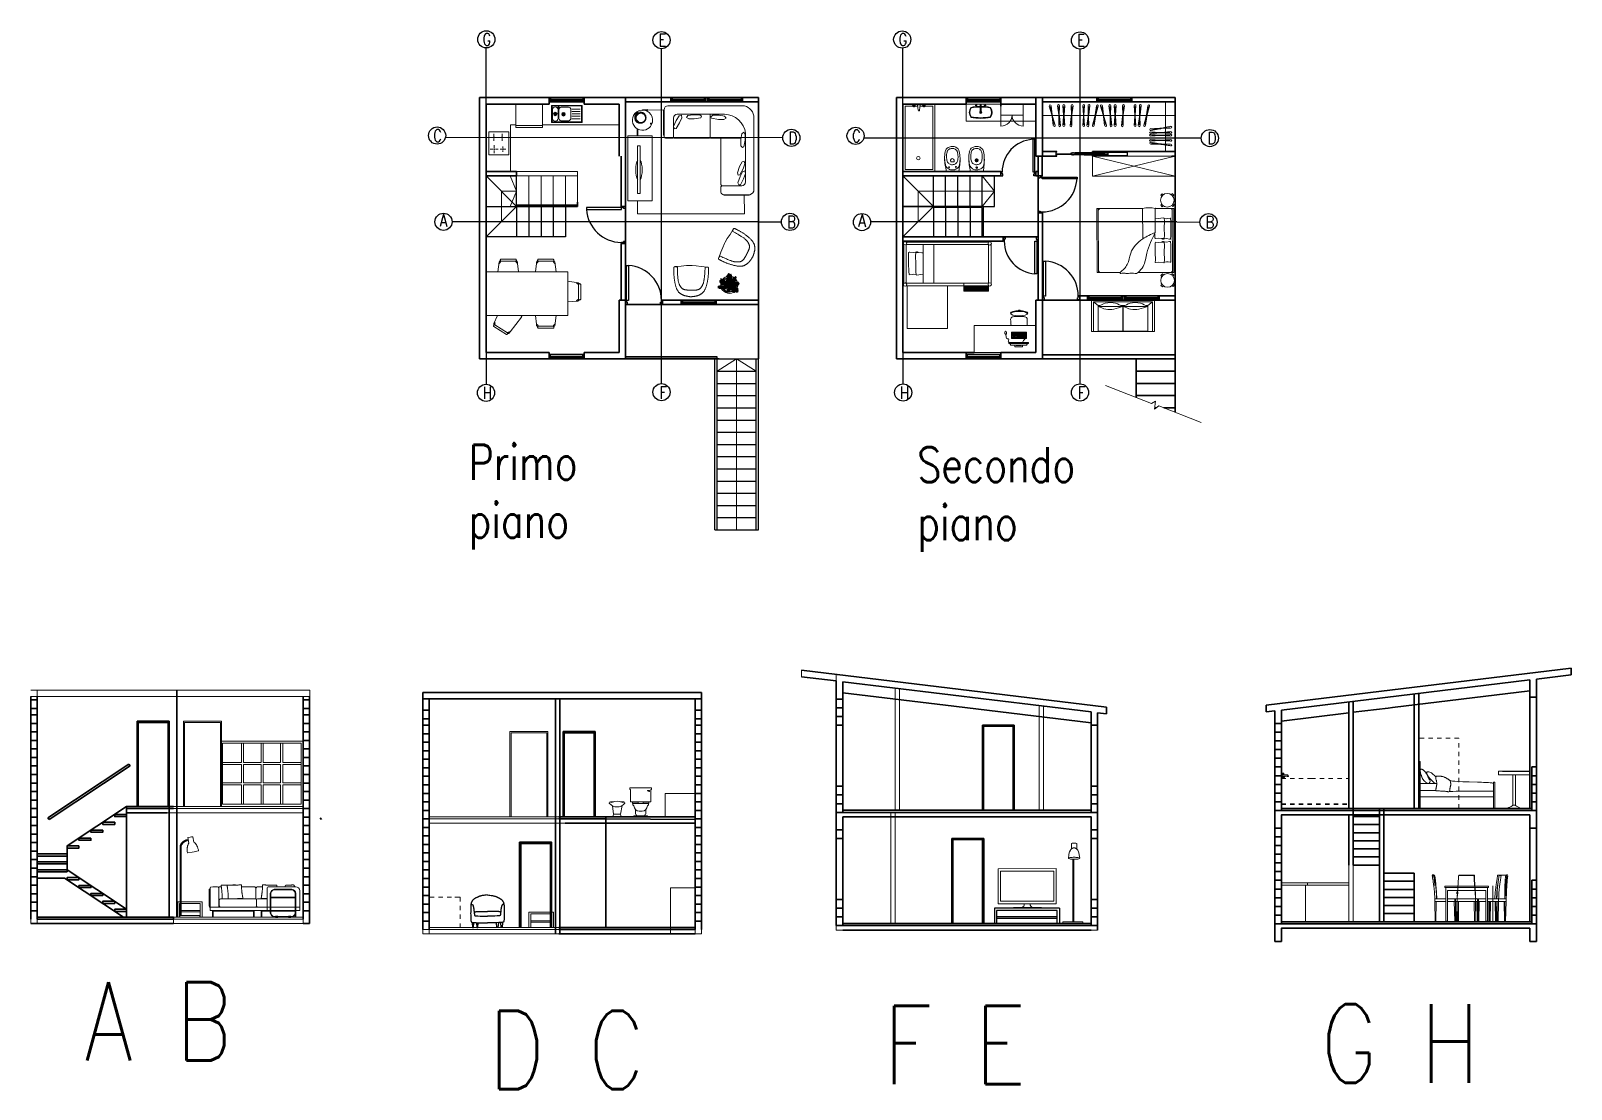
# Model space of a CAD drawing. Header units: inches. Extents: x 50.5 to 85.9, y 49.8 to 74.1.
import ezdxf

# ---------------------------------------------------------------- set-up
doc = ezdxf.new("R2010")
doc.units = ezdxf.units.IN
doc.header["$MEASUREMENT"] = 0
doc.linetypes.add('HIDDEN', pattern=[0.375, 0.25, -0.125])
doc.linetypes.add('TRATTEGGIATA', pattern=[19.05, 12.7, -6.35])
for name, color, linetype, lineweight in [('A-DETL-MBND', 3, 'Continuous', 18), ('A-DOOR-FULL', 4, 'Continuous', 25), ('A-ELEV-MBE1', 7, 'Continuous', 35), ('A-FLOR-LEVL', 7, 'Continuous', 35), ('A-FLOR-OVHD', 3, 'HIDDEN', 18), ('A-FLOR-STRS', 4, 'Continuous', 25), ('A-FURNITURE', 7, 'Continuous', 20), ('A-GLAZ-FULL', 4, 'Continuous', 25), ('A-SECT-MCUT', 7, 'Continuous', 35), ('A-WALL-FULL', 7, 'Continuous', 35), ('A-WALL-FULL-EXTR', 7, 'Continuous', 35), ('A-WALL-FULL-INTR', 7, 'Continuous', 35), ('G-PLANOTM', 6, 'Continuous', 40), ('SEZIONI_medie_small_section', 2, 'Continuous', 25)]:
    doc.layers.add(name, color=color, linetype=linetype, lineweight=lineweight)
doc.layers.add('IKE140010-T1', color=250, linetype='Continuous')
doc.styles.add('ARCH', font='txt')
doc.styles.add('E-ROMANS', font='romans.shx', dxfattribs={"width": 0.8})

msp = doc.modelspace()

# ---------------------------------------------------------------- texts
at = {"layer": 'SEZIONI_medie_small_section', "attachment_point": 1, "style": 'E-ROMANS'}
for s, width, heights, insert, char_height in [('G', 0.34502, [0], (60.906, 74.045), 0.28), ('E', 0.34502, [0], (64.947, 74.034), 0.28), ('G', 0.34502, [0], (70.455, 74.043), 0.28), ('E', 0.34502, [0], (74.553, 74.028), 0.28), ('C', 0.34502, [0], (59.775, 71.837), 0.28), ('D', 0.34502, [0], (67.93, 71.784), 0.28), ('C', 0.34502, [0], (69.387, 71.832), 0.28), ('D', 0.34502, [0], (77.549, 71.781), 0.28), ('A', 0.34502, [0], (59.926, 69.894), 0.28), ('B', 0.34502, [0], (67.898, 69.859), 0.28), ('A', 0.34502, [0], (69.53, 69.887), 0.28), ('B', 0.34502, [0], (77.499, 69.854), 0.28), ('H', 0.34502, [0], (60.913, 65.938), 0.28), ('F', 0.34502, [0], (64.966, 65.943), 0.28), ('H', 0.34502, [0], (70.484, 65.941), 0.28), ('F', 0.34502, [0], (74.571, 65.94), 0.28), ('A B', 4.96341, [0], (51.769, 52.278), 1.8), ('D C', 5.60519, [1.74], (61.044, 51.622), 1.8), ('F E', 4.24019, [1.018], (70.109, 51.736), 1.8), ('G H', 4.44532, [0], (80.148, 51.77), 1.8)]:
    msp.add_mtext_dynamic_manual_height_columns(s, width=width, gutter_width=9, heights=heights, dxfattribs=dict(at, insert=insert, char_height=char_height))
at = {"layer": 'SEZIONI_medie_small_section', "color": 0, "char_height": 0.8, "attachment_point": 1, "style": 'E-ROMANS'}
for s, insert in [('Primo piano', (60.591, 64.605)), ('Secondo       piano', (70.887, 64.55))]:
    msp.add_mtext_dynamic_manual_height_columns(s, width=4.54297, gutter_width=9, heights=[0], dxfattribs=dict(at, insert=insert))

# ---------------------------------------------------------------- blocks, each defined once
blk = doc.blocks.new('A$C503C4126')
at = {"color": 7}
for p, q in [((46.7, 144.7), (124.8, 144.7)), ((135.8, 133.7), (135.8, 88.5)), ((24.6, 87.7), (7.8, 87.7)), ((123.2, 115.4), (54.4, 115.4)), ((123.2, 113.5), (54.4, 113.5)), ((134.8, 87.5), (125.1, 87.5)), ((-110.2, 60.4), (-110.2, 77.9)), ((-108.3, 60.4), (-108.3, 76)), ((5.4, 76), (-108.3, 76)), ((5.4, 60.4), (5.4, 76)), ((7.3, 60.4), (7.3, 77.8)), ((26.8, 77.9), (52.5, 77.9)), ((26.8, 60.4), (26.8, 77.9)), ((28.7, 76), (52.5, 76)), ((28.7, 60.4), (28.7, 76)), ((54.4, 77.9), (123.2, 77.9)), ((54.4, 76), (123.2, 76)), ((125.1, 77.9), (134.8, 77.9)), ((135.8, 86.5), (135.8, 77.9)), ((135.8, 78.9), (135.8, 86.5))]:
    blk.add_line(p, q, dxfattribs=at)
for points in [[(-119.6, 91.1), (-119.6, 138), (-118.4, 138), (-118.4, 91.1)], [(-117.1, 140.8), (-115.7, 143.4), (-109.3, 144.7), (-96.2, 144.7), (-93.6, 143.5), (-92.4, 138.2)], [(-109.3, 144.7), (-96.2, 144.7)], [(-92.4, 87.7), (-92.4, 144.7), (-85.4, 144.7)], [(-92.4, 144.7), (-92.4, 109.3)], [(-85.7, 149), (-84.8, 149.1), (-83.2, 149.2), (-81.2, 149.2), (-78.7, 149.2), (-76, 149.1), (-73.1, 149.1), (-70.2, 149.1), (-67.4, 149.1), (-64.8, 149.2), (-62.4, 149.3), (-60.1, 149.4), (-58.1, 149.5), (-56.2, 149.6), (-54.6, 149.8), (-53.2, 149.9), (-51.9, 150), (-50.8, 150.1), (-49.9, 150.2), (-49.2, 150.3), (-48.5, 150.3), (-48, 150.4), (-47.6, 150.4), (-47.3, 150.4), (-47, 150.4), (-46.7, 150.4), (-46.5, 150.4), (-46.3, 150.4), (-46.1, 150.3), (-45.9, 150.3), (-45.8, 150.2), (-45.7, 150.1), (-45.6, 150), (-45.5, 149.8), (-45.4, 149.6), (-45.4, 149.4), (-45.3, 149.3)], [(-65, 110.9), (-65.8, 110.9), (-67.2, 110.8), (-68.6, 110.7), (-70, 110.7), (-71.3, 110.6), (-72.6, 110.5), (-73.8, 110.5), (-75, 110.5), (-76.1, 110.4), (-77.1, 110.4), (-78, 110.4), (-78.8, 110.4), (-79.5, 110.4), (-80.1, 110.4), (-80.6, 110.5), (-81, 110.5), (-81.3, 110.6), (-81.6, 110.7), (-81.8, 110.8), (-81.9, 110.9), (-82.1, 111), (-82.2, 111.2), (-82.3, 111.4), (-82.4, 111.5), (-82.5, 111.7), (-82.5, 111.9), (-82.6, 112.1), (-82.6, 112.3), (-82.7, 112.5), (-82.7, 112.7), (-82.7, 113), (-82.7, 113.3), (-82.7, 113.8), (-82.8, 114.4), (-82.8, 115.2), (-82.8, 116.2), (-82.9, 117.4), (-82.9, 118.8), (-83, 120.4), (-83, 122.1), (-83.1, 123.8), (-83.2, 125.7), (-83.4, 127.6), (-83.5, 129.4), (-83.7, 131.3), (-83.8, 133.1), (-84, 134.8), (-84.2, 136.5), (-84.4, 138.1), (-84.6, 139.6), (-84.8, 140.9), (-85, 142.2), (-85.2, 143.3), (-85.3, 144.3), (-85.5, 145.1), (-85.6, 146), (-85.7, 146.7), (-85.7, 147.5), (-85.7, 148.2), (-85.7, 149)], [(-68.7, 149), (-67.8, 149.1), (-66.3, 149.2), (-64.2, 149.2), (-61.8, 149.2), (-59, 149.1), (-56.2, 149.1), (-53.3, 149.1), (-50.5, 149.1), (-47.8, 149.2), (-45.4, 149.3), (-43.2, 149.4), (-41.1, 149.5), (-39.3, 149.6), (-37.6, 149.8), (-36.2, 149.9), (-34.9, 150), (-33.8, 150.1), (-32.9, 150.2), (-32.2, 150.3), (-31.6, 150.3), (-31.1, 150.4), (-30.6, 150.4), (-30.3, 150.4), (-30, 150.4), (-29.7, 150.4), (-29.5, 150.4), (-29.3, 150.4), (-29.1, 150.3), (-29, 150.3), (-28.8, 150.2), (-28.7, 150.1), (-28.6, 150), (-28.5, 149.8), (-28.4, 149.6), (-28.4, 149.4), (-28.3, 149), (-28.3, 148.5), (-28.2, 147.8), (-28.2, 147), (-28.2, 146), (-28.1, 144.7), (-28.1, 143.3), (-28, 141.6), (-28, 139.9), (-27.9, 138), (-27.8, 136.1), (-27.6, 134.1), (-27.5, 132.1), (-27.2, 130.2), (-27, 128.2), (-26.7, 126.4), (-26.4, 124.6), (-26.1, 122.9), (-25.9, 121.4), (-25.6, 120), (-25.4, 118.8), (-25.3, 117.7), (-25.1, 116.8), (-25, 116.1), (-25, 115.4), (-24.9, 114.9), (-24.9, 114.5), (-24.9, 114.1), (-24.9, 113.8), (-24.8, 113.5), (-24.8, 113.3), (-24.8, 113.1), (-24.8, 112.9), (-24.8, 112.7), (-24.9, 112.5), (-25, 112.4), (-25.2, 112.2), (-25.4, 112.1), (-25.7, 112), (-26, 111.9), (-26.5, 111.9), (-27.1, 111.8), (-27.8, 111.7), (-28.6, 111.7), (-29.6, 111.6), (-30.7, 111.6), (-32, 111.5), (-33.4, 111.5), (-34.9, 111.4), (-36.4, 111.4), (-38, 111.3), (-39.6, 111.3), (-41.2, 111.2), (-42.8, 111.1), (-44.3, 111.1), (-45.8, 111), (-47.3, 110.9), (-48.8, 110.9), (-50.2, 110.8), (-51.6, 110.7), (-53, 110.7), (-54.3, 110.6), (-55.6, 110.5), (-56.9, 110.5), (-58.1, 110.5), (-59.2, 110.4), (-60.2, 110.4), (-61.1, 110.4), (-61.9, 110.4), (-62.6, 110.4), (-63.1, 110.4), (-63.6, 110.5), (-64, 110.5), (-64.3, 110.6), (-64.6, 110.7), (-64.8, 110.8), (-65, 110.9), (-65.1, 111), (-65.2, 111.2), (-65.3, 111.4), (-65.4, 111.5), (-65.5, 111.7), (-65.6, 111.9), (-65.6, 112.1), (-65.7, 112.3), (-65.7, 112.5), (-65.7, 112.7), (-65.7, 113), (-65.7, 113.3), (-65.8, 113.8), (-65.8, 114.4), (-65.8, 115.2), (-65.8, 116.2), (-65.9, 117.4), (-65.9, 118.8), (-66, 120.4), (-66.1, 122.1), (-66.2, 123.8), (-66.3, 125.7), (-66.4, 127.6), (-66.5, 129.4), (-66.7, 131.3), (-66.9, 133.1), (-67, 134.8), (-67.2, 136.5), (-67.4, 138.1), (-67.6, 139.6), (-67.8, 140.9), (-68, 142.2), (-68.2, 143.3), (-68.4, 144.3), (-68.5, 145.1), (-68.6, 146), (-68.7, 146.7), (-68.7, 147.5), (-68.8, 148.2), (-68.7, 149)], [(71.4, 149), (70.5, 149.1), (69, 149.2), (66.9, 149.2), (64.5, 149.2), (61.8, 149.1), (58.9, 149.1), (56, 149.1), (53.2, 149.1), (50.5, 149.2), (48.1, 149.3), (45.9, 149.4), (43.8, 149.5), (42, 149.6), (40.4, 149.8), (38.9, 149.9), (37.6, 150), (36.6, 150.1), (35.7, 150.2), (34.9, 150.3), (34.3, 150.3), (33.8, 150.4), (33.4, 150.4), (33, 150.4), (32.7, 150.4), (32.5, 150.4), (32.2, 150.4), (32, 150.4), (31.8, 150.3), (31.7, 150.3), (31.5, 150.2), (31.4, 150.1), (31.3, 150), (31.2, 149.8), (31.2, 149.6), (31.1, 149.4), (31.1, 149), (31, 148.5), (31, 147.8), (30.9, 147), (30.9, 146), (30.9, 144.7), (30.8, 143.3), (30.8, 141.6), (30.7, 139.9), (30.6, 138), (30.5, 136.1), (30.4, 134.1), (30.2, 132.1), (30, 130.2), (29.7, 128.2), (29.4, 126.4), (29.1, 124.6), (28.9, 122.9), (28.6, 121.4), (28.4, 120), (28.1, 118.8), (28, 117.7), (27.9, 116.8), (27.8, 116.1), (27.7, 115.4), (27.7, 114.9), (27.6, 114.5), (27.6, 114.1), (27.6, 113.8), (27.6, 113.5), (27.5, 113.3), (27.5, 113.1), (27.5, 112.9), (27.6, 112.7), (27.6, 112.5), (27.7, 112.4), (27.9, 112.2), (28.1, 112.1), (28.4, 112), (28.8, 111.9), (29.2, 111.9), (29.8, 111.8), (30.5, 111.7), (31.3, 111.7), (32.3, 111.6), (33.4, 111.6), (34.7, 111.5), (36.1, 111.5), (37.6, 111.4), (39.1, 111.4), (40.7, 111.3), (42.3, 111.3), (43.7, 111.2)], [(43.7, 141.7), (43.7, 89.1)], [(71.2, 144.7), (71.2, 145.1), (71.3, 146), (71.4, 146.7), (71.5, 147.5), (71.5, 148.2), (71.4, 149)], [(94.5, 144.4), (94.7, 145.5), (95, 146.4), (95.2, 147.1), (95.5, 147.8), (95.8, 148.2), (96.1, 148.6), (96.4, 148.9), (96.7, 149.2), (97, 149.4), (97.2, 149.5), (97.5, 149.7), (97.9, 149.8), (98.3, 149.8), (98.7, 149.8), (99.3, 149.8), (99.9, 149.8), (100.7, 149.7), (101.6, 149.7), (102.6, 149.6), (103.6, 149.5), (104.7, 149.4), (105.8, 149.4), (106.9, 149.3), (107.9, 149.3), (109, 149.4), (110, 149.4), (110.9, 149.5), (111.8, 149.7), (112.6, 149.8), (113.4, 149.9), (114, 150.1), (114.7, 150.2), (115.2, 150.3), (115.7, 150.4), (116.1, 150.5), (116.5, 150.5), (116.9, 150.5), (117.3, 150.4), (117.7, 150.3), (118.2, 150.1), (118.6, 149.8), (119.1, 149.5), (119.6, 149.1), (120.1, 148.5), (120.5, 147.8), (120.8, 146.8), (121, 145.8), (121.1, 144.7)], [(52.5, 87.5), (45.4, 87.5)], [(123.2, 87.5), (54.4, 87.5)], [(43.7, 85.9), (43.7, 77.9)], [(103.9, 61.2), (73.7, 61.2)], [(103.9, 59.3), (73.7, 59.3)], [(123.2, 60.4), (123.2, 65.4)], [(125, 72.9), (125.1, 72.9), (125.1, 60.4)]]:
    blk.add_lwpolyline(points, dxfattribs=at)
for points in [[(36, 77.9), (-116.1, 77.9, -0.414214), (-117.1, 78.9), (-117.1, 140.8)], [(-28.1, 144.7), (7.2, 144.7, -0.414214), (12.2, 139.7), (12.2, 110.5)], [(12.2, 110.5), (12.2, 139.7, -0.414214), (17.2, 144.7), (30.9, 144.7)], [(125.1, 98.7), (125.1, 127, 0.318112), (114.1, 138), (63.5, 138, 0.280995), (52.5, 127), (52.5, 98.7)], [(123.2, 98.7), (123.2, 125.1, 0.414214), (112.2, 136.1), (65.4, 136.1, 0.414214), (54.4, 125.1), (54.4, 98.7)], [(-87.5, 110.5), (11.9, 110.5, -0.414214), (13.9, 108.5), (13.9, 89.7, -0.414214), (11.9, 87.7), (-117.1, 87.7)], [(44.7, 87.7), (18.9, 87.7, -0.414214), (13.9, 92.7), (13.9, 106.1, -0.414214), (18.9, 111.1), (43.7, 111.1)], [(67.3, 59.3), (63.5, 59.3, -0.280995), (52.5, 70.3), (52.5, 98.7)], [(67.3, 61.2), (65.4, 61.2, -0.414214), (54.4, 72.2), (54.4, 98.7)], [(123.2, 98.7), (123.2, 72.2, -0.414214), (112.2, 61.2), (110.4, 61.2)], [(125.1, 98.7), (125.1, 70.3, -0.318112), (114.1, 59.3), (110.4, 59.3)], [(135.8, 88.5), (135.8, 88.5, -0.414214), (134.8, 87.5)]]:
    blk.add_lwpolyline(points, format="xyb", dxfattribs=at)
for points in [[(67.3, 61.8), (73.7, 61.8), (73.7, 58.6), (67.3, 58.6)], [(110.4, 61.8), (103.9, 61.8), (103.9, 58.6), (110.4, 58.6)]]:
    blk.add_lwpolyline(points, close=True, dxfattribs=at)
for centre, radius, start, end in [((47.8, 140.6), 4.2, 104.7277, 165.2791), ((124.8, 133.7), 11, 0, 90), ((-115.2, 90.6), 4.43, 173.5523, 243.6682), ((-115.2, 90.7), 3.28, 171.681, 232.6068), ((-33.7, 98.9), 58.1, 171.4656, 188.2136), ((-86.8, 105.9), 4.69, 98.5525, 159.1503), ((-86.7, 92.5), 4.87, 202.462, 260.8468), ((45.6, 89.3), 1.84, 186.9522, 266.1496), ((45.5, 85.8), 1.73, 91.0011, 175.8972), ((134.8, 86.5), 1, 0, 90), ((-109.3, 60.6), 0.962, 188.5141, 351.4859), ((6.3, 60.6), 0.962, 188.5141, 351.4859), ((27.8, 60.6), 0.962, 188.5141, 351.4859), ((45.9, 80.1), 2.35, 202.3068, 250.6227), ((124.2, 60.6), 0.962, 188.5141, 351.4859), ((134.8, 78.9), 1, 270, 360)]:
    blk.add_arc(centre, radius, start, end, dxfattribs=at)
blk = doc.blocks.new('15FBDT01')
for p, q in [((-7.5, 13.184527), (-7.5, 13.5)), ((-3.245911, 14.5), (-6.5, 14.5)), ((-3.5, 2.5), (-5.025248, 10.888865)), ((-3.5, 2.5), (-4, 0)), ((-3.5, 2.5), (-3.5, 2.5)), ((3.5, 2.5), (-3.5, 2.5)), ((3.245911, 14.5), (6.5, 14.5)), ((4.512839, 10.602714), (3.5, 2.5)), ((3.5, 2.5), (4, 0)), ((7.5, 13.184527), (7.5, 13.5))]:
    blk.add_line(p, q)
for centre, radius, start, end in [((0, 4.214059), 10.785941, 65.133048, 114.866952), ((-6.5, 13.5), 1, 90, 180), ((-7, 13.184527), 0.5, 180, 221.075349), ((0, 19.285714), 9.785714, 221.075349, 318.924651), ((-5.5, 15.388684), 1.711269, 234.242095, 305.757905), ((5.5, 15.388684), 1.711269, 234.242095, 305.757905), ((6.5, 13.5), 1, 0, 90), ((7, 13.184527), 0.5, 318.924651, 0)]:
    blk.add_arc(centre, radius, start, end)
at = {"style": 'ARCH', "flags": 3}
blk.add_attdef('ITEM', (-7.5, -11), '', height=6, dxfattribs=at)
blk = doc.blocks.new('15FTOI06')
for p, q in [((10.5, 28), (-10.5, 28)), ((-10.5, 28), (-10.5, 26.5)), ((-10.5, 26.5), (-10, 26.5)), ((-10, 26.5), (-10, 14.5)), ((-8.5, 25.5), (-8.5, 24.5)), ((-6.5, 25.5), (-8.5, 25.5)), ((-8.5, 24.5), (-8, 24.5)), ((-8, 24.5), (-8, 25)), ((-8, 25), (-6.5, 25)), ((-6.5, 25), (-6.5, 25.5)), ((10, 14.5), (10, 26.5)), ((10, 26.5), (10.5, 26.5)), ((10.5, 26.5), (10.5, 28)), ((-10, 14.5), (10, 14.5)), ((-8, 14), (-8, 13)), ((-2.5, 14), (-8, 14)), ((-8, 13), (8, 13)), ((-7.5, 13), (-7.5, 11.5)), ((-6.5, 11), (-7, 11)), ((-6.5, 10.5), (-6.5, 11)), ((-6.5, 0), (-6.5, 1)), ((-6.5, 1), (6.5, 1)), ((-5, 6.9), (-5, 3)), ((-4, 2), (-4, 1)), ((-2.5, 14), (-2.5, 13)), ((1.5, 5.5), (-1.5, 5.5)), ((8, 14), (2.5, 14)), ((2.5, 14), (2.5, 13)), ((4, 2), (4, 1)), ((5, 3), (5, 6.9)), ((6.5, 10.5), (6.5, 11)), ((7, 11), (6.5, 11)), ((6.5, 1), (6.5, 0)), ((7.5, 11.5), (7.5, 13)), ((8, 13), (8, 14))]:
    blk.add_line(p, q)
for centre, radius, start, end in [((-7, 11.5), 0.5, 180, 270), ((-1.5, 10.5), 5, 180, 270), ((-4, 3), 1, 180, 270), ((1.5, 10.5), 5, 270, 0), ((4, 3), 1, 270, 0), ((7, 11.5), 0.5, 270, 0)]:
    blk.add_arc(centre, radius, start, end)
at = {"style": 'ARCH', "flags": 3}
blk.add_attdef('ITEM', (-10.5, -9), '', height=6, dxfattribs=at)
blk = doc.blocks.new('A$C2D0B664C')
at = {"color": 7}
for points in [[(11.5, 69.9), (8.7, 69.6), (6.3, 69.4), (4.3, 69.1), (2.6, 68.8), (1.1, 68.5), (-0.2, 68.2), (-1.3, 68), (-2.3, 67.7), (-3.2, 67.4), (-4, 67.2), (-4.8, 66.9), (-5.5, 66.6), (-6.2, 66.4), (-6.8, 66.1), (-7.5, 65.8), (-8.2, 65.5), (-8.9, 65.1), (-9.6, 64.8), (-10.3, 64.4), (-11.1, 64.1), (-11.8, 63.7), (-12.5, 63.3), (-13.2, 62.9), (-13.8, 62.5), (-14.4, 62.1), (-14.9, 61.8), (-15.4, 61.4), (-15.9, 61), (-16.4, 60.6), (-16.8, 60.2), (-17.2, 59.8), (-17.5, 59.4), (-17.9, 59), (-18.2, 58.5), (-18.5, 58), (-18.8, 57.6), (-19.1, 57.1), (-19.3, 56.6), (-19.6, 56.1), (-19.8, 55.6), (-20, 55.1), (-20.2, 54.6), (-20.4, 53.9), (-20.6, 53.1), (-20.8, 52.1), (-20.9, 50.9), (-21.1, 49.3), (-21.2, 47.4), (-21.2, 45.1), (-21.3, 42.4), (-21.3, 39.6), (-21.4, 36.6), (-21.4, 33.7), (-21.4, 30.8), (-21.3, 28.2), (-21.3, 25.8), (-21.2, 23.9), (-21.2, 22.4), (-21.1, 21.1), (-21, 20.1), (-20.9, 19.4), (-20.8, 18.9), (-20.7, 18.4), (-20.5, 18.1), (-20.4, 17.8), (-20.2, 17.5), (-20, 17.3), (-19.8, 17), (-19.6, 16.9), (-19.4, 16.7), (-19.2, 16.5), (-18.9, 16.4), (-18.7, 16.3), (-18.4, 16.2), (-18, 16.1), (-17.3, 16), (-16.3, 15.9), (-15, 15.9), (-13.2, 15.8), (-10.8, 15.8), (-7.9, 15.7), (-4.6, 15.7), (-1.1, 15.7), (2.3, 15.7), (5.5, 15.7), (8.2, 15.7), (10.2, 15.6), (11.3, 15.6)], [(11.2, 69.9), (14, 69.6), (16.3, 69.4), (18.4, 69.1), (20.1, 68.8), (21.6, 68.5), (22.9, 68.2), (24, 68), (25, 67.7), (25.9, 67.4), (26.7, 67.2), (27.5, 66.9), (28.2, 66.6), (28.9, 66.4), (29.5, 66.1), (30.2, 65.8), (30.9, 65.5), (31.6, 65.1), (32.3, 64.8), (33, 64.4), (33.8, 64.1), (34.5, 63.7), (35.2, 63.3), (35.8, 62.9), (36.5, 62.5), (37.1, 62.1), (37.6, 61.8), (38.1, 61.4), (38.6, 61), (39.1, 60.6), (39.5, 60.2), (39.9, 59.8), (40.2, 59.4), (40.6, 59), (40.9, 58.5), (41.2, 58), (41.5, 57.6), (41.8, 57.1), (42, 56.6), (42.3, 56.1), (42.5, 55.6), (42.7, 55.1), (42.9, 54.6), (43.1, 53.9), (43.3, 53.1), (43.5, 52.1), (43.6, 50.9), (43.7, 49.3), (43.8, 47.4), (43.9, 45.1), (44, 42.4), (44, 39.6), (44, 36.6), (44.1, 33.7), (44, 30.8), (44, 28.2), (44, 25.8), (43.9, 23.9), (43.9, 22.4), (43.8, 21.1), (43.7, 20.1), (43.6, 19.4), (43.5, 18.9), (43.4, 18.4), (43.2, 18.1), (43.1, 17.8), (42.9, 17.5), (42.7, 17.3), (42.5, 17), (42.3, 16.9), (42.1, 16.7), (41.8, 16.5), (41.6, 16.4), (41.4, 16.3), (41.1, 16.2), (40.7, 16.1), (40, 16), (39, 15.9), (37.7, 15.9), (35.8, 15.8), (33.5, 15.8), (30.6, 15.7), (27.3, 15.7), (23.8, 15.7), (20.4, 15.7), (17.2, 15.7), (14.5, 15.7), (12.5, 15.6), (11.3, 15.6)], [(-20.8, 51.6), (-20.4, 51.7), (-20, 51.7), (-19.6, 51.6), (-19.2, 51.6), (-18.9, 51.4), (-18.6, 51.3), (-18.3, 51.2), (-18.1, 51), (-17.9, 50.8), (-17.7, 50.7), (-17.5, 50.5), (-17.4, 50.4), (-17.2, 50.2), (-17.1, 50), (-17, 49.7), (-16.9, 49.5), (-16.8, 49.2), (-16.7, 48.9), (-16.6, 48.5), (-16.5, 48.2), (-16.4, 47.8), (-16.3, 47.4), (-16.2, 46.9), (-16.1, 46.5), (-16, 46), (-15.8, 45.5), (-15.7, 45), (-15.6, 44.5), (-15.5, 44), (-15.4, 43.5), (-15.4, 43), (-15.3, 42.5), (-15.2, 42.1), (-15.2, 41.6), (-15.1, 41.2), (-15.1, 40.8), (-15.1, 40.4), (-15, 40.1), (-15, 39.7), (-15, 39.3), (-15, 39), (-14.9, 38.7), (-14.9, 38.3), (-14.9, 38), (-14.8, 37.7), (-14.8, 37.3), (-14.7, 37), (-14.7, 36.7), (-14.6, 36.3), (-14.5, 36), (-14.5, 35.6), (-14.4, 35.3), (-14.4, 34.9), (-14.3, 34.5), (-14.2, 34), (-14.2, 33.6), (-14.1, 33.1), (-14.1, 32.6), (-14, 32.2), (-14, 31.7), (-14, 31.2), (-13.9, 30.8), (-13.9, 30.4), (-13.8, 30), (-13.7, 29.7), (-13.3, 29.4), (-12.3, 29.2), (-10.4, 29), (-7.4, 28.8), (-3, 28.7), (3.2, 28.7), (11.3, 28.7)], [(-14.6, 36.2), (-14.3, 36.4), (-13.9, 36.6), (-13.5, 36.7), (-13.1, 36.8), (-12.6, 36.9), (-12.2, 37), (-11.7, 37.1), (-11.3, 37.1), (-11, 37.2), (-10.6, 37.2), (-10.3, 37.3), (-9.9, 37.3), (-9.6, 37.3), (-9.2, 37.4), (-8.9, 37.4), (-8.5, 37.4), (-8.1, 37.4), (-7.6, 37.4), (-7.1, 37.5), (-6.5, 37.5), (-5.9, 37.5), (-5.3, 37.5), (-4.7, 37.5), (-4, 37.5), (-3.3, 37.5), (-2.5, 37.5), (-1.8, 37.5), (-1, 37.5), (-0.1, 37.5), (0.8, 37.5), (1.7, 37.5), (2.7, 37.6), (3.7, 37.6), (4.7, 37.6), (5.8, 37.6), (6.9, 37.6), (8, 37.6), (9.1, 37.6), (10.2, 37.6), (11.3, 37.5)], [(43.5, 51.6), (43.1, 51.7), (42.7, 51.7), (42.3, 51.6), (41.9, 51.6), (41.6, 51.4), (41.3, 51.3), (41, 51.2), (40.8, 51), (40.5, 50.8), (40.4, 50.7), (40.2, 50.5), (40, 50.4), (39.9, 50.2), (39.8, 50), (39.7, 49.7), (39.6, 49.5), (39.5, 49.2), (39.4, 48.9), (39.3, 48.5), (39.2, 48.2), (39.1, 47.8), (39, 47.4), (38.9, 46.9), (38.8, 46.5), (38.6, 46), (38.5, 45.5), (38.4, 45), (38.3, 44.5), (38.2, 44), (38.1, 43.5), (38.1, 43), (38, 42.5), (37.9, 42.1), (37.9, 41.6), (37.8, 41.2), (37.8, 40.8), (37.8, 40.4), (37.7, 40.1), (37.7, 39.7), (37.7, 39.3), (37.7, 39), (37.6, 38.7), (37.6, 38.3), (37.5, 38), (37.5, 37.7), (37.5, 37.3), (37.4, 37), (37.3, 36.7), (37.3, 36.3), (37.2, 36), (37.2, 35.6), (37.1, 35.3), (37, 34.9), (37, 34.5), (36.9, 34), (36.9, 33.6), (36.8, 33.1), (36.8, 32.6), (36.7, 32.2), (36.7, 31.7), (36.7, 31.2), (36.6, 30.8), (36.5, 30.4), (36.5, 30), (36.4, 29.7), (36, 29.4), (35, 29.2), (33.1, 29), (30.1, 28.8), (25.7, 28.7), (19.5, 28.7), (11.3, 28.7)], [(37.3, 36.2), (36.9, 36.4), (36.6, 36.6), (36.2, 36.7), (35.7, 36.8), (35.3, 36.9), (34.9, 37), (34.4, 37.1), (34, 37.1), (33.6, 37.2), (33.3, 37.2), (33, 37.3), (32.6, 37.3), (32.3, 37.3), (31.9, 37.4), (31.6, 37.4), (31.2, 37.4), (30.7, 37.4), (30.3, 37.4), (29.8, 37.5), (29.2, 37.5), (28.6, 37.5), (28, 37.5), (27.4, 37.5), (26.7, 37.5), (26, 37.5), (25.2, 37.5), (24.5, 37.5), (23.6, 37.5), (22.8, 37.5), (21.9, 37.5), (21, 37.5), (20, 37.6), (19, 37.6), (18, 37.6), (16.9, 37.6), (15.8, 37.6), (14.7, 37.6), (13.6, 37.6), (12.5, 37.6), (11.3, 37.5)], [(-18.2, 16.1), (-17.8, 6.3), (-15.7, 6.3), (-15.1, 15.9)], [(-10.1, 15.7), (-9.3, 6.3), (-7.1, 6.3), (-6.5, 15.7)], [(32.7, 15.7), (32, 6.3), (29.8, 6.3), (29.2, 15.7)], [(40.9, 16.1), (40.5, 6.3), (38.4, 6.3), (37.8, 15.9)]]:
    blk.add_lwpolyline(points, dxfattribs=at)
blk = doc.blocks.new('A$C0A122CAD')
at = {"color": 7}
for points in [[(-87.8, 66.8), (-88.5, 66.8), (-89.1, 66.8), (-89.6, 66.8), (-90.1, 66.8), (-90.5, 66.7), (-90.9, 66.7), (-91.2, 66.7), (-91.6, 66.6), (-91.9, 66.6), (-92.2, 66.5), (-92.5, 66.5), (-92.8, 66.4), (-93.1, 66.4), (-93.5, 66.3), (-93.9, 66.2), (-94.3, 66.2), (-94.8, 66.1), (-95.3, 66), (-95.8, 65.9), (-96.4, 65.8), (-96.9, 65.6), (-97.5, 65.5), (-98, 65.4), (-98.5, 65.3), (-99, 65.2), (-99.4, 65.1), (-99.9, 65), (-100.3, 64.9), (-100.7, 64.8), (-101.2, 64.6), (-101.6, 64.4), (-102.1, 64.2), (-102.6, 64), (-103.2, 63.8), (-103.8, 63.5), (-104.4, 63.2), (-105.1, 62.8), (-105.7, 62.5), (-106.3, 62.1), (-107, 61.7), (-107.6, 61.3), (-108.2, 60.9), (-108.8, 60.5), (-109.4, 60), (-109.9, 59.5), (-110.5, 58.9), (-111.1, 58.3), (-111.6, 57.6), (-112.2, 56.8), (-112.7, 56), (-113.3, 55.1), (-113.8, 54.2), (-114.3, 53.2), (-114.8, 52.1), (-115.3, 51), (-115.8, 49.9), (-116.2, 48.7), (-116.6, 47.5), (-117, 46.2), (-117.3, 44.9), (-117.6, 43.6), (-117.9, 42.3), (-118.2, 41), (-118.5, 39.7), (-118.7, 38.5), (-119, 37.2), (-119.2, 35.9), (-119.4, 34.7), (-119.6, 33.4), (-119.7, 32.2), (-119.9, 30.9), (-120, 29.7), (-120.1, 28.4), (-120.2, 27.2), (-120.3, 25.9), (-120.4, 24.7), (-120.5, 23.5), (-120.6, 22.3), (-120.6, 21.2), (-120.6, 20.1), (-120.7, 19.1), (-120.7, 18.1), (-120.7, 17.3), (-120.7, 16.4), (-120.7, 15.7), (-120.7, 15), (-120.7, 14.4), (-120.7, 13.8), (-120.6, 13.3), (-120.6, 12.9), (-120.6, 12.5), (-120.5, 12.2), (-120.5, 11.9), (-120.4, 11.7), (-120.3, 11.5), (-120.2, 11.3), (-120.1, 11.2), (-120, 11), (-119.8, 11), (-119.6, 10.9), (-119.5, 10.8), (-119.2, 10.8), (-119, 10.8), (-118.8, 10.7), (-118.5, 10.7), (-118.2, 10.7), (-117.8, 10.7), (-117.5, 10.8), (-117.1, 10.8), (-116.8, 10.8), (-116.4, 10.9), (-116.1, 10.9), (-115.8, 10.9), (-115.5, 11), (-115.2, 11.1), (-114.9, 11.2), (-114.6, 11.3), (-114.4, 11.5), (-114.2, 11.7), (-114, 12)], [(-88.2, 66.8), (-87.5, 66.8), (-86.9, 66.8), (-86.4, 66.8), (-85.9, 66.8), (-85.5, 66.7), (-85.1, 66.7), (-84.7, 66.7), (-84.4, 66.6), (-84.1, 66.6), (-83.8, 66.5), (-83.5, 66.5), (-83.2, 66.4), (-82.8, 66.4), (-82.5, 66.3), (-82.1, 66.2), (-81.7, 66.2), (-81.2, 66.1), (-80.7, 66), (-80.1, 65.9), (-79.6, 65.8), (-79, 65.6), (-78.5, 65.5), (-77.9, 65.4), (-77.4, 65.3), (-77, 65.2), (-76.5, 65.1), (-76.1, 65), (-75.7, 64.9), (-75.2, 64.8), (-74.8, 64.6), (-74.4, 64.4), (-73.9, 64.2), (-73.3, 64), (-72.8, 63.8), (-72.2, 63.5), (-71.5, 63.2), (-70.9, 62.8), (-70.3, 62.5), (-69.6, 62.1), (-69, 61.7), (-68.4, 61.3), (-67.8, 60.9), (-67.2, 60.5), (-66.6, 60), (-66, 59.5), (-65.5, 58.9), (-64.9, 58.3), (-64.3, 57.6), (-63.8, 56.8), (-63.2, 56), (-62.7, 55.1), (-62.2, 54.2), (-61.6, 53.2), (-61.1, 52.1), (-60.7, 51), (-60.2, 49.9), (-59.8, 48.7), (-59.4, 47.5), (-59, 46.2), (-58.7, 44.9), (-58.3, 43.6), (-58, 42.3), (-57.7, 41), (-57.5, 39.7), (-57.2, 38.5), (-57, 37.2), (-56.8, 35.9), (-56.6, 34.7), (-56.4, 33.4), (-56.2, 32.2), (-56.1, 30.9), (-56, 29.7), (-55.8, 28.4), (-55.7, 27.2), (-55.6, 25.9), (-55.5, 24.7), (-55.5, 23.5), (-55.4, 22.3), (-55.4, 21.2), (-55.3, 20.1), (-55.3, 19.1), (-55.3, 18.1), (-55.3, 17.3), (-55.3, 16.4), (-55.3, 15.7), (-55.3, 15), (-55.3, 14.4), (-55.3, 13.8), (-55.3, 13.3), (-55.4, 12.9), (-55.4, 12.5), (-55.5, 12.2), (-55.5, 11.9), (-55.6, 11.7), (-55.7, 11.5), (-55.8, 11.3), (-55.9, 11.2), (-56, 11), (-56.2, 11), (-56.3, 10.9), (-56.5, 10.8), (-56.7, 10.8), (-57, 10.8), (-57.2, 10.7), (-57.5, 10.7), (-57.8, 10.7), (-58.1, 10.7), (-58.5, 10.8), (-58.8, 10.8), (-59.2, 10.8), (-59.5, 10.9), (-59.9, 10.9), (-60.2, 10.9), (-60.5, 11), (-60.8, 11.1), (-61.1, 11.2), (-61.3, 11.3), (-61.6, 11.5), (-61.8, 11.7), (-62, 12)], [(-114, 12), (-114, 14.8), (-113.9, 17.5), (-113.8, 20), (-113.7, 22.4), (-113.5, 24.6), (-113.3, 26.6), (-113.2, 28.5), (-113, 30.2), (-112.8, 31.8), (-112.7, 33.2), (-112.5, 34.5), (-112.3, 35.7), (-112.2, 36.9), (-112, 37.9), (-111.7, 39), (-111.5, 39.9), (-111.2, 40.9), (-110.9, 41.8), (-110.5, 42.7), (-110.2, 43.6), (-109.8, 44.4), (-109.4, 45.2), (-109, 46), (-108.6, 46.7), (-108.2, 47.4), (-107.8, 48), (-107.4, 48.7), (-107, 49.2), (-106.5, 49.8), (-106.1, 50.2), (-105.7, 50.7), (-105.2, 51.1), (-104.7, 51.5), (-104.2, 51.9), (-103.7, 52.2), (-103.2, 52.5), (-102.6, 52.8), (-102.1, 53), (-101.5, 53.3), (-100.9, 53.5), (-100.2, 53.6), (-99.6, 53.8), (-98.9, 53.9), (-98.3, 54.1), (-97.6, 54.1), (-97, 54.2), (-96.3, 54.3), (-95.7, 54.3), (-95.1, 54.4), (-94.5, 54.4), (-93.9, 54.4), (-93.3, 54.5), (-92.8, 54.5), (-92.2, 54.5), (-91.7, 54.5), (-91.1, 54.5), (-90.5, 54.5), (-90, 54.5), (-89.4, 54.5), (-88.9, 54.5), (-88.5, 54.5), (-88.2, 54.5), (-87.9, 54.5), (-87.8, 54.5)], [(-62, 12), (-62, 14.8), (-62.1, 17.5), (-62.2, 20), (-62.3, 22.4), (-62.5, 24.6), (-62.6, 26.6), (-62.8, 28.5), (-63, 30.2), (-63.1, 31.8), (-63.3, 33.2), (-63.5, 34.5), (-63.6, 35.7), (-63.8, 36.9), (-64, 37.9), (-64.2, 39), (-64.5, 39.9), (-64.8, 40.9), (-65.1, 41.8), (-65.4, 42.7), (-65.8, 43.6), (-66.2, 44.4), (-66.6, 45.2), (-67, 46), (-67.4, 46.7), (-67.8, 47.4), (-68.2, 48), (-68.6, 48.7), (-69, 49.2), (-69.4, 49.8), (-69.9, 50.2), (-70.3, 50.7), (-70.8, 51.1), (-71.2, 51.5), (-71.7, 51.9), (-72.3, 52.2), (-72.8, 52.5), (-73.3, 52.8), (-73.9, 53), (-74.5, 53.3), (-75.1, 53.5), (-75.7, 53.6), (-76.4, 53.8), (-77, 53.9), (-77.7, 54.1), (-78.4, 54.1), (-79, 54.2), (-79.6, 54.3), (-80.3, 54.3), (-80.9, 54.4), (-81.5, 54.4), (-82.1, 54.4), (-82.6, 54.5), (-83.2, 54.5), (-83.8, 54.5), (-84.3, 54.5), (-84.9, 54.5), (-85.5, 54.5), (-86, 54.5), (-86.5, 54.5), (-87, 54.5), (-87.5, 54.5), (-87.8, 54.5), (-88, 54.5), (-88.2, 54.5)], [(-118.3, 10.7), (-106.8, 9.7), (-97.2, 8.5), (-89.6, 8.1), (-88, 8.1)], [(-57.7, 10.7), (-69.1, 9.7), (-78.8, 8.5), (-86.4, 8.1), (-88, 8.1)]]:
    blk.add_lwpolyline(points, dxfattribs=at)

# ---------------------------------------------------------------- linework, layer by layer
at = {"color": 7, "linetype": 'Continuous'}
for p, q in [((73.661, 69.924), (73.656, 69.924)), ((73.661, 69.924), (73.751, 69.924)), ((73.756, 67.924), (73.656, 67.924)), ((74.606, 67.929), (74.606, 67.924)), ((65.04, 67.829), (65.04, 67.824))]:
    msp.add_line(p, q, dxfattribs=at)
at = {"color": 0}
for p, q in [((84.312, 57.118), (84.931, 57.118)), ((74.147, 53.974), (72.657, 53.974)), ((72.657, 53.974), (72.657, 53.624)), ((74.098, 53.925), (72.701, 53.925)), ((72.701, 53.925), (72.701, 53.623)), ((74.098, 53.775), (72.701, 53.774)), ((74.098, 53.738), (72.702, 53.738)), ((74.098, 53.624), (74.098, 53.925)), ((74.147, 53.974), (74.147, 53.624)), ((72.701, 53.623), (72.657, 53.624)), ((74.147, 53.624), (74.098, 53.624))]:
    msp.add_line(p, q, dxfattribs=at)
at = {"layer": 'A-DETL-MBND', "color": 2}
msp.add_line((65.015, 66.014), (65.015, 73.691), dxfattribs=at)
at = {"layer": 'A-DETL-MBND', "color": 7}
for p, q in [((74.62, 66.007), (74.62, 73.685)), ((69.027, 53.474), (69.027, 59.338)), ((50.541, 58.974), (56.941, 58.974)), ((50.542, 58.828), (56.941, 58.828)), ((50.689, 58.974), (50.689, 58.828)), ((70.378, 58.771), (70.378, 59.023)), ((70.378, 56.222), (70.378, 58.771)), ((70.478, 58.759), (70.478, 59.011)), ((70.478, 56.222), (70.478, 58.759)), ((65.934, 53.386), (65.934, 58.539)), ((73.683, 58.37), (73.683, 58.622)), ((73.683, 56.222), (73.683, 58.37)), ((73.785, 58.358), (73.785, 58.61)), ((73.785, 56.222), (73.785, 58.358)), ((82.393, 56.264), (82.392, 58.184)), ((53.814, 56.309), (56.794, 56.309)), ((53.814, 56.26), (56.884, 56.26)), ((53.668, 56.162), (56.794, 56.162)), ((62.661, 56.023), (59.591, 56.023)), ((62.661, 56.072), (59.682, 56.072)), ((62.807, 55.925), (59.682, 55.925)), ((70.277, 56.072), (70.277, 56.172)), ((70.277, 53.624), (70.277, 56.072)), ((70.377, 56.072), (70.377, 56.172)), ((70.377, 53.624), (70.377, 56.072)), ((84.095, 53.664), (84.095, 54.491)), ((50.689, 53.623), (50.689, 53.769)), ((53.814, 53.769), (56.794, 53.769)), ((50.542, 53.623), (50.542, 53.72)), ((53.814, 53.72), (56.794, 53.72)), ((53.814, 53.623), (53.814, 53.72)), ((53.814, 53.623), (56.794, 53.623)), ((56.794, 53.623), (56.794, 53.72)), ((65.933, 53.386), (59.535, 53.386)), ((62.661, 53.532), (59.682, 53.532)), ((59.682, 53.386), (59.682, 53.483)), ((62.661, 53.483), (59.682, 53.483)), ((62.661, 53.386), (59.682, 53.386)), ((65.787, 53.386), (65.787, 53.532)), ((65.933, 53.386), (65.933, 53.483))]:
    msp.add_line(p, q, dxfattribs=at)
for points in [[(54.048, 56.309), (54.048, 58.262), (54.918, 58.262), (54.918, 56.309)], [(54.072, 56.309), (54.072, 58.238), (54.894, 58.238), (54.894, 56.309)], [(62.409, 56.072), (62.409, 58.025), (61.538, 58.025), (61.538, 56.072)], [(62.384, 56.072), (62.384, 58.001), (61.563, 58.001), (61.563, 56.072)]]:
    msp.add_lwpolyline(points, dxfattribs=at)
at = {"layer": 'A-DOOR-FULL', "linetype": 'Continuous'}
for p, q in [((74.085, 71.317), (74.064, 71.317)), ((74.064, 71.317), (74.064, 71.244)), ((74.064, 71.244), (74.085, 71.244)), ((74.085, 71.317), (74.085, 71.332)), ((74.085, 71.229), (74.085, 71.244)), ((74.085, 71.229), (74.085, 71.224)), ((74.424, 71.285), (74.416, 71.285)), ((74.424, 71.276), (74.416, 71.276)), ((74.424, 71.281), (74.424, 71.285)), ((74.424, 71.281), (74.424, 71.276)), ((74.499, 71.3), (74.499, 71.261)), ((74.712, 71.3), (74.499, 71.3)), ((74.712, 71.261), (74.508, 71.261)), ((74.703, 71.284), (74.513, 71.284)), ((74.513, 71.277), (74.703, 71.277)), ((74.703, 71.284), (75.175, 71.284)), ((74.703, 71.277), (75.175, 71.277)), ((75.166, 71.3), (74.712, 71.3)), ((74.712, 71.261), (75.166, 71.261)), ((74.906, 71.317), (74.906, 71.332)), ((74.906, 71.317), (75.503, 71.317)), ((74.906, 71.229), (74.906, 71.244)), ((74.906, 71.244), (75.503, 71.244)), ((75.175, 71.3), (75.175, 71.261)), ((75.503, 71.317), (75.711, 71.317)), ((75.503, 71.244), (75.711, 71.244)), ((75.711, 71.244), (75.711, 71.317))]:
    msp.add_line(p, q, dxfattribs=at)
at = {"layer": 'A-DOOR-FULL', "color": 7, "linetype": 'Continuous'}
msp.add_line((76.8, 71.229), (76.806, 71.229), dxfattribs=at)
at = {"layer": 'A-DOOR-FULL', "linetype": 'Continuous'}
for points in [[(73.536, 71.614), (73.536, 70.864), (73.581, 70.864), (73.581, 71.614), (73.536, 71.614)], [(74.416, 71.285), (74.416, 71.3), (74.499, 71.3)], [(74.499, 71.261), (74.416, 71.261), (74.416, 71.276)], [(74.499, 71.284), (74.513, 71.284), (74.508, 71.3), (74.499, 71.3)], [(74.499, 71.277), (74.513, 71.277), (74.508, 71.261), (74.499, 71.261)], [(75.175, 71.284), (75.161, 71.284), (75.166, 71.3), (75.175, 71.3)], [(75.175, 71.277), (75.161, 71.277), (75.166, 71.261), (75.175, 71.261)], [(75.175, 71.3), (75.259, 71.3), (75.259, 71.261), (75.175, 71.261)], [(72.831, 70.864), (72.806, 70.864), (72.806, 70.774), (72.851, 70.774), (72.851, 70.819), (72.831, 70.819), (72.831, 70.864)], [(73.581, 70.864), (73.606, 70.864), (73.606, 70.774), (73.561, 70.774), (73.561, 70.819), (73.581, 70.819), (73.581, 70.864)], [(73.751, 70.749), (73.751, 70.774), (73.661, 70.774), (73.661, 70.729), (73.706, 70.729), (73.706, 70.749), (73.751, 70.749)], [(74.551, 70.704), (73.751, 70.704), (73.751, 70.749), (74.551, 70.749), (74.551, 70.704)], [(63.295, 70.004), (64.095, 70.004), (64.095, 70.049), (63.295, 70.049), (63.295, 70.004)], [(64.095, 70.049), (64.095, 70.074), (64.185, 70.074), (64.185, 70.029), (64.14, 70.029), (64.14, 70.049), (64.095, 70.049)], [(73.751, 69.949), (73.751, 69.924), (73.661, 69.924), (73.661, 69.969), (73.706, 69.969), (73.706, 69.949), (73.751, 69.949)], [(72.881, 69.279), (72.856, 69.279), (72.856, 69.369), (72.901, 69.369), (72.901, 69.324), (72.881, 69.324), (72.881, 69.279)], [(73.631, 69.279), (73.656, 69.279), (73.656, 69.369), (73.611, 69.369), (73.611, 69.324), (73.631, 69.324), (73.631, 69.279)], [(64.095, 69.249), (64.095, 69.224), (64.185, 69.224), (64.185, 69.269), (64.14, 69.269), (64.14, 69.249), (64.095, 69.249)], [(73.586, 68.529), (73.586, 69.279), (73.631, 69.279), (73.631, 68.529), (73.586, 68.529)], [(64.26, 68.719), (64.26, 67.919), (64.215, 67.919), (64.215, 68.719), (64.26, 68.719)], [(64.215, 67.919), (64.19, 67.919), (64.19, 67.829), (64.235, 67.829), (64.235, 67.874), (64.215, 67.874), (64.215, 67.919)], [(65.015, 67.919), (65.04, 67.919), (65.04, 67.829), (64.995, 67.829), (64.995, 67.874), (65.015, 67.874), (65.015, 67.919)]]:
    msp.add_lwpolyline(points, dxfattribs=at)
for points in [[(74.47, 71.304), (74.47, 71.3), (74.445, 71.3), (74.445, 71.304)], [(74.47, 71.257), (74.47, 71.261), (74.445, 71.261), (74.445, 71.257)]]:
    msp.add_lwpolyline(points, close=True, dxfattribs=at)
at = {"layer": 'A-DOOR-FULL'}
for points in [[(73.826, 68.819), (73.826, 68.019), (73.781, 68.019), (73.781, 68.819), (73.826, 68.819)], [(73.781, 68.019), (73.756, 68.019), (73.756, 67.929), (73.801, 67.929), (73.801, 67.974), (73.781, 67.974), (73.781, 68.019)], [(74.581, 68.019), (74.606, 68.019), (74.606, 67.929), (74.561, 67.929), (74.561, 67.974), (74.581, 67.974), (74.581, 68.019)]]:
    msp.add_lwpolyline(points, dxfattribs=at)
at = {"layer": 'A-DOOR-FULL', "linetype": 'Continuous'}
for centre, radius, start, end in [((73.583, 70.863), 0.752, 93.6181, 179.9249), ((73.75, 70.752), 0.802, 270.0659, 356.6189), ((64.096, 70.052), 0.802, 183.3811, 269.9341), ((73.633, 69.28), 0.752, 180.0751, 266.3819), ((64.213, 67.918), 0.802, 0.0659, 86.6189), ((73.778, 68.018), 0.802, 0.0659, 86.6189)]:
    msp.add_arc(centre, radius, start, end, dxfattribs=at)
at = {"layer": 'A-ELEV-MBE1'}
for p, q in [((81.792, 58.578), (84.942, 58.96)), ((82.392, 57.464), (82.392, 58.903)), ((84.942, 58.814), (84.942, 56.264)), ((85.092, 58.814), (85.092, 57.214)), ((79.242, 58.269), (80.792, 58.457)), ((80.892, 58.469), (81.692, 58.566)), ((52.984, 58.262), (53.717, 58.262)), ((73.11, 58.176), (72.378, 58.176)), ((84.942, 53.664), (84.942, 55.814)), ((85.092, 55.814), (85.092, 54.614)), ((51.372, 54.857), (50.689, 54.857)), ((52.74, 53.951), (51.372, 54.857)), ((51.314, 54.666), (50.689, 54.666)), ((52.666, 53.769), (51.314, 54.666)), ((82.292, 53.664), (82.292, 54.779))]:
    msp.add_line(p, q, dxfattribs=at)
for points in [[(53.692, 56.309), (53.692, 58.238), (53.008, 58.238), (53.008, 56.309)], [(62.759, 56.072), (62.759, 58.025), (63.491, 58.025), (63.491, 56.072)], [(62.783, 56.072), (62.783, 58.001), (63.467, 58.001), (63.467, 56.072)], [(72.402, 56.222), (72.402, 58.152), (73.086, 58.152), (73.086, 56.222)], [(52.794, 57.282), (50.933, 56.048)], [(52.821, 57.242), (52.794, 57.282)], [(52.821, 57.242), (50.96, 56.007)], [(51.372, 54.857), (51.372, 55.402), (52.74, 56.309), (52.74, 56.309)], [(80.892, 56.264), (81.492, 56.264)], [(50.933, 56.048), (50.96, 56.007)], [(52.74, 53.951), (52.74, 56.162)], [(57.184, 56.048), (57.211, 56.007)], [(80.892, 56.079), (81.492, 56.079)], [(80.892, 55.893), (81.492, 55.893)], [(71.702, 53.624), (71.702, 55.553), (72.385, 55.553), (72.385, 53.624)], [(80.892, 55.707), (81.492, 55.707)], [(80.892, 55.522), (81.492, 55.522)], [(61.759, 53.532), (61.759, 55.486), (62.492, 55.486), (62.492, 53.532)], [(61.784, 53.532), (61.784, 55.461), (62.467, 55.461), (62.467, 53.532)], [(80.892, 55.336), (81.492, 55.336)], [(80.892, 55.15), (81.492, 55.15)], [(80.892, 54.964), (81.492, 54.964)], [(81.592, 54.779), (82.292, 54.779)], [(81.592, 54.593), (82.292, 54.593)], [(81.592, 54.407), (82.292, 54.407)], [(81.592, 54.222), (82.292, 54.222)], [(52.74, 53.951), (52.74, 53.769)], [(81.592, 54.036), (82.292, 54.036)], [(81.592, 53.85), (82.292, 53.85)]]:
    msp.add_lwpolyline(points, dxfattribs=at)
at = {"layer": 'A-ELEV-MBE1', "linetype": 'HIDDEN', "ltscale": 0.3}
msp.add_lwpolyline([(79.242, 56.364), (80.792, 56.364)], dxfattribs=at)
at = {"layer": 'A-ELEV-MBE1'}
for points in [[(52.466, 55.946), (52.193, 55.946), (52.193, 55.897), (52.466, 55.897)], [(52.74, 56.127), (52.466, 56.127), (52.466, 56.078), (52.74, 56.078)], [(51.919, 55.583), (51.646, 55.583), (51.646, 55.534), (51.919, 55.534)], [(52.193, 55.764), (51.919, 55.764), (51.919, 55.716), (52.193, 55.716)], [(51.372, 55.22), (50.689, 55.22), (50.689, 55.171), (51.372, 55.171)], [(51.646, 55.402), (51.372, 55.402), (51.372, 55.353), (51.646, 55.353)], [(51.372, 55.039), (50.689, 55.039), (50.689, 54.99), (51.372, 54.99)], [(51.372, 54.857), (50.689, 54.857), (50.689, 54.809), (51.372, 54.809)], [(51.646, 54.676), (51.372, 54.676), (51.372, 54.627), (51.646, 54.627)], [(51.919, 54.495), (51.646, 54.495), (51.646, 54.446), (51.919, 54.446)], [(52.193, 54.313), (51.919, 54.313), (51.919, 54.264), (52.193, 54.264)], [(52.466, 54.132), (52.193, 54.132), (52.193, 54.083), (52.466, 54.083)], [(52.74, 53.951), (52.466, 53.951), (52.466, 53.902), (52.74, 53.902)]]:
    msp.add_lwpolyline(points, close=True, dxfattribs=at)
at = {"layer": 'A-FLOR-LEVL', "linetype": 'Continuous'}
for p, q in [((63.24, 72.574), (62.44, 72.574)), ((63.24, 72.474), (62.44, 72.474)), ((64.19, 72.474), (67.24, 72.474)), ((64.19, 72.474), (67.24, 72.474)), ((65.015, 72.574), (67.24, 72.574)), ((66.028, 72.574), (65.228, 72.574)), ((65.228, 72.574), (65.228, 72.474)), ((66.028, 72.474), (65.228, 72.474)), ((66.028, 72.574), (66.028, 72.474)), ((66.028, 72.474), (66.073, 72.474)), ((66.873, 72.574), (66.073, 72.574)), ((66.073, 72.474), (66.073, 72.574)), ((66.873, 72.474), (66.873, 72.574)), ((72.806, 72.574), (72.006, 72.574)), ((72.806, 72.474), (72.006, 72.474)), ((75.806, 72.574), (75.006, 72.574)), ((75.006, 72.474), (75.006, 72.574)), ((75.806, 72.474), (75.006, 72.474)), ((75.806, 72.474), (75.806, 72.574)), ((72.806, 70.874), (72.806, 70.774)), ((73.606, 70.874), (73.656, 70.874)), ((73.606, 70.874), (73.606, 70.774)), ((73.606, 70.774), (73.656, 70.774)), ((73.656, 70.774), (73.756, 70.774)), ((73.656, 69.924), (73.656, 67.924)), ((73.751, 69.924), (73.756, 69.924)), ((73.756, 69.924), (73.756, 67.924)), ((66.268, 67.924), (65.468, 67.924)), ((65.468, 67.924), (65.468, 67.824)), ((66.268, 67.924), (66.268, 67.824)), ((74.581, 68.024), (76.806, 68.024)), ((75.593, 68.024), (74.793, 68.024)), ((74.793, 68.024), (74.793, 67.924)), ((75.593, 67.924), (74.793, 67.924)), ((75.593, 68.024), (75.593, 67.924)), ((75.593, 67.924), (75.638, 67.924)), ((76.438, 68.024), (75.638, 68.024)), ((75.638, 67.924), (75.638, 68.024)), ((76.438, 67.924), (76.438, 68.024)), ((66.268, 67.824), (65.468, 67.824)), ((63.24, 66.674), (62.44, 66.674)), ((63.24, 66.574), (62.44, 66.574)), ((72.806, 66.674), (72.006, 66.674)), ((72.806, 66.574), (72.006, 66.574)), ((75.906, 65.693), (75.906, 66.574)), ((76.806, 66.574), (76.806, 65.351)), ((76.806, 66.294), (75.906, 66.294)), ((76.806, 66.014), (75.906, 66.014)), ((76.806, 65.734), (75.906, 65.734)), ((76.369, 65.454), (76.33, 65.454)), ((76.806, 65.454), (76.543, 65.454))]:
    msp.add_line(p, q, dxfattribs=at)
at = {"layer": 'A-FLOR-LEVL', "color": 0, "linetype": 'Continuous'}
for p, q in [((70.556, 69.274), (71.532, 69.274)), ((70.556, 69.246), (70.556, 69.217)), ((70.556, 68.41), (70.556, 68.41)), ((70.556, 68.379), (70.556, 68.35))]:
    msp.add_line(p, q, dxfattribs=at)
at = {"layer": 'A-FLOR-LEVL'}
for p, q in [((71.726, 58.607), (69.177, 58.916)), ((74.874, 58.226), (71.726, 58.607))]:
    msp.add_line(p, q, dxfattribs=at)
at = {"layer": 'A-FLOR-LEVL', "linetype": 'Continuous'}
for points in [[(73.656, 70.774), (73.656, 69.924)], [(64.19, 70.074), (64.19, 69.224)], [(64.19, 67.824), (65.04, 67.824)]]:
    msp.add_lwpolyline(points, dxfattribs=at)
at = {"layer": 'A-FLOR-OVHD', "linetype": 'Continuous'}
for p, q in [((65.378, 72.474), (65.878, 72.474)), ((72.156, 72.474), (72.656, 72.474)), ((75.156, 72.474), (75.656, 72.474)), ((61.69, 70.874), (63.09, 70.874)), ((61.69, 70.774), (63.09, 70.774)), ((61.97, 70.074), (61.97, 70.774)), ((62.25, 70.074), (62.25, 70.774)), ((62.53, 70.074), (62.53, 70.774)), ((62.81, 70.074), (62.81, 70.774)), ((63.09, 70.874), (63.09, 70.774)), ((63.09, 70.174), (63.09, 70.774)), ((72.656, 70.424), (72.376, 70.774)), ((61.34, 69.724), (61.34, 70.424)), ((61.34, 70.424), (61.69, 70.424)), ((70.906, 69.724), (70.906, 70.424)), ((70.906, 70.424), (72.656, 70.424)), ((72.656, 70.424), (72.376, 70.074)), ((62.81, 69.724), (61.34, 69.724)), ((74.943, 67.924), (75.443, 67.924)), ((65.618, 67.824), (66.118, 67.824)), ((75.208, 65.965), (76.262, 65.554)), ((76.262, 65.554), (76.353, 65.609)), ((76.353, 65.609), (76.326, 65.423)), ((76.326, 65.423), (76.43, 65.499)), ((76.43, 65.499), (77.401, 65.115))]:
    msp.add_line(p, q, dxfattribs=at)
for points in [[(61.69, 70.424), (61.539, 70.774)], [(61.69, 70.424), (61.539, 70.074)], [(67.19, 66.294), (66.74, 66.574), (66.29, 66.294)], [(66.74, 62.654), (66.74, 66.574)]]:
    msp.add_lwpolyline(points, dxfattribs=at)
at = {"layer": 'A-FLOR-STRS', "linetype": 'Continuous', "ltscale": 0.001}
for q in [(60.99, 70.774), (61.69, 70.774)]:
    msp.add_line((61.69, 70.074), q, dxfattribs=at)
at = {"layer": 'A-FLOR-STRS', "linetype": 'Continuous'}
for p, q in [((71.256, 70.074), (70.556, 70.774)), ((71.256, 70.074), (71.256, 70.774)), ((71.536, 70.074), (71.536, 70.774)), ((71.816, 70.074), (71.816, 70.774)), ((72.096, 70.074), (72.096, 70.774)), ((72.376, 70.074), (72.376, 70.774)), ((72.656, 70.074), (72.656, 70.774)), ((60.99, 70.074), (61.69, 70.074)), ((61.69, 70.074), (61.69, 69.374)), ((61.97, 70.074), (61.97, 69.374)), ((62.25, 70.074), (62.25, 69.374)), ((62.53, 70.074), (62.53, 69.374)), ((62.81, 70.074), (62.81, 69.374)), ((71.256, 70.074), (70.556, 70.074)), ((70.556, 70.074), (71.604, 70.074)), ((71.256, 70.074), (70.556, 69.374)), ((71.256, 70.074), (71.256, 69.374)), ((71.256, 70.049), (71.256, 70.074)), ((71.536, 70.049), (71.536, 69.374)), ((71.816, 70.049), (71.816, 69.374)), ((72.096, 70.049), (72.096, 69.374)), ((72.376, 70.049), (72.376, 69.374)), ((72.401, 70.074), (72.656, 70.074)), ((62.81, 69.374), (60.99, 69.374)), ((66.24, 62.654), (66.24, 66.574)), ((66.29, 62.654), (66.29, 66.624)), ((66.29, 66.574), (67.24, 66.574)), ((67.19, 62.654), (67.19, 66.574)), ((67.24, 62.654), (67.24, 66.574)), ((66.29, 66.294), (67.19, 66.294)), ((66.29, 66.014), (67.19, 66.014)), ((66.29, 65.734), (67.19, 65.734)), ((66.29, 65.454), (67.19, 65.454)), ((66.29, 65.174), (67.19, 65.174)), ((66.29, 64.894), (67.19, 64.894)), ((66.29, 64.614), (67.19, 64.614)), ((66.29, 64.334), (67.19, 64.334)), ((66.29, 64.054), (67.19, 64.054)), ((66.29, 63.774), (67.19, 63.774)), ((66.29, 63.494), (67.19, 63.494)), ((66.29, 63.214), (67.19, 63.214)), ((66.29, 62.934), (67.19, 62.934))]:
    msp.add_line(p, q, dxfattribs=at)
at = {"layer": 'A-FLOR-STRS', "linetype": 'Continuous', "ltscale": 15}
msp.add_line((61.69, 70.074), (60.99, 69.374), dxfattribs=at)
at = {"layer": 'A-FLOR-STRS'}
msp.add_line((66.24, 62.654), (67.24, 62.654), dxfattribs=at)
at = {"layer": 'A-FLOR-STRS', "color": 7, "linetype": 'Continuous'}
msp.add_lwpolyline([(72.401, 69.374), (72.401, 70.074), (71.256, 70.074)], dxfattribs=at)
at = {"layer": 'A-FLOR-STRS', "linetype": 'Continuous'}
msp.add_lwpolyline([(72.376, 69.374), (72.376, 70.049), (71.256, 70.049)], dxfattribs=at)
at = {"layer": 'A-FURNITURE', "color": 7, "linetype": 'Continuous'}
for p, q in [((73.756, 72.474), (76.8, 72.474)), ((65.074, 72.294), (65.074, 71.671)), ((66.461, 72.189), (65.377, 72.189)), ((66.134, 72.189), (66.134, 71.662)), ((70.606, 72.374), (70.606, 70.981)), ((70.606, 72.374), (70.727, 72.374)), ((70.727, 72.374), (70.772, 72.374)), ((70.844, 72.374), (70.895, 72.374)), ((70.95, 72.374), (71.001, 72.374)), ((71.077, 72.374), (71.073, 72.374)), ((71.243, 72.374), (71.077, 72.374)), ((71.243, 72.364), (71.243, 72.374)), ((71.289, 72.364), (71.289, 72.424)), ((71.289, 72.424), (71.289, 72.374)), ((73.914, 72.374), (73.972, 72.175)), ((73.938, 72.363), (73.979, 72.168)), ((73.955, 72.382), (73.983, 72.177)), ((73.972, 72.175), (73.975, 72.157)), ((73.979, 72.138), (73.975, 72.157)), ((73.979, 72.157), (73.978, 72.166)), ((73.979, 72.157), (73.981, 72.149)), ((74.007, 71.933), (73.979, 72.138)), ((73.983, 72.158), (73.982, 72.166)), ((73.983, 72.177), (73.987, 72.159)), ((73.983, 72.158), (73.985, 72.15)), ((74.025, 71.953), (73.983, 72.148)), ((73.991, 72.141), (73.987, 72.159)), ((74.048, 71.942), (73.991, 72.141)), ((74.106, 72.381), (74.133, 72.176)), ((74.128, 72.367), (74.139, 72.168)), ((74.132, 71.932), (74.135, 72.139)), ((74.133, 72.176), (74.134, 72.157)), ((74.135, 72.139), (74.134, 72.157)), ((74.138, 72.158), (74.138, 72.166)), ((74.138, 72.158), (74.139, 72.149)), ((74.152, 71.948), (74.141, 72.147)), ((74.142, 72.158), (74.142, 72.166)), ((74.142, 72.158), (74.143, 72.149)), ((74.148, 72.384), (74.145, 72.177)), ((74.145, 72.177), (74.146, 72.158)), ((74.147, 72.14), (74.146, 72.158)), ((74.174, 71.934), (74.147, 72.14)), ((74.227, 72.383), (74.242, 72.176)), ((74.227, 71.933), (74.242, 72.139)), ((74.242, 72.176), (74.242, 72.158)), ((74.242, 72.139), (74.242, 72.158)), ((74.246, 72.158), (74.246, 72.166)), ((74.246, 72.158), (74.246, 72.149)), ((74.248, 72.367), (74.248, 72.168)), ((74.248, 71.948), (74.248, 72.147)), ((74.25, 72.158), (74.25, 72.166)), ((74.25, 72.158), (74.25, 72.149)), ((74.269, 72.383), (74.254, 72.176)), ((74.254, 72.176), (74.254, 72.158)), ((74.254, 72.139), (74.254, 72.158)), ((74.269, 71.933), (74.254, 72.139)), ((74.392, 71.934), (74.42, 72.14)), ((74.414, 71.948), (74.426, 72.147)), ((74.42, 72.384), (74.422, 72.177)), ((74.42, 72.14), (74.421, 72.158)), ((74.422, 72.177), (74.421, 72.158)), ((74.425, 72.158), (74.424, 72.149)), ((74.425, 72.158), (74.426, 72.166)), ((74.44, 72.367), (74.428, 72.168)), ((74.429, 72.158), (74.428, 72.149)), ((74.429, 72.158), (74.43, 72.166)), ((74.432, 72.139), (74.433, 72.157)), ((74.434, 71.932), (74.432, 72.139)), ((74.434, 72.176), (74.433, 72.157)), ((74.462, 72.381), (74.434, 72.176)), ((74.683, 72.383), (74.698, 72.176)), ((74.683, 71.933), (74.698, 72.139)), ((74.698, 72.176), (74.698, 72.158)), ((74.698, 72.139), (74.698, 72.158)), ((74.702, 72.158), (74.702, 72.166)), ((74.702, 72.158), (74.702, 72.149)), ((74.704, 72.367), (74.704, 72.168)), ((74.704, 71.948), (74.704, 72.147)), ((74.706, 72.158), (74.706, 72.166)), ((74.706, 72.158), (74.706, 72.149)), ((74.725, 72.383), (74.71, 72.176)), ((74.71, 72.176), (74.71, 72.158)), ((74.71, 72.139), (74.71, 72.158)), ((74.725, 71.933), (74.71, 72.139)), ((74.778, 71.934), (74.805, 72.14)), ((74.8, 71.948), (74.811, 72.147)), ((74.804, 72.384), (74.807, 72.177)), ((74.805, 72.14), (74.806, 72.158)), ((74.807, 72.177), (74.806, 72.158)), ((74.81, 72.158), (74.811, 72.166)), ((74.81, 72.158), (74.81, 72.149)), ((74.824, 72.367), (74.813, 72.168)), ((74.814, 72.158), (74.814, 72.166)), ((74.814, 72.158), (74.814, 72.149)), ((74.817, 72.139), (74.818, 72.157)), ((74.82, 71.932), (74.817, 72.139)), ((74.819, 72.176), (74.818, 72.157)), ((74.846, 72.381), (74.819, 72.176)), ((74.904, 71.942), (74.961, 72.141)), ((74.927, 71.953), (74.969, 72.148)), ((74.945, 71.933), (74.973, 72.138)), ((74.961, 72.141), (74.965, 72.159)), ((74.969, 72.177), (74.965, 72.159)), ((74.969, 72.158), (74.967, 72.15)), ((74.997, 72.382), (74.969, 72.177)), ((74.969, 72.158), (74.971, 72.166)), ((74.973, 72.157), (74.971, 72.149)), ((75.014, 72.363), (74.973, 72.168)), ((74.973, 72.157), (74.974, 72.166)), ((74.973, 72.138), (74.977, 72.157)), ((74.98, 72.175), (74.977, 72.157)), ((75.038, 72.374), (74.98, 72.175)), ((75.092, 72.374), (75.15, 72.175)), ((75.116, 72.363), (75.157, 72.168)), ((75.133, 72.382), (75.161, 72.177)), ((75.15, 72.175), (75.153, 72.157)), ((75.157, 72.138), (75.153, 72.157)), ((75.157, 72.157), (75.156, 72.166)), ((75.157, 72.157), (75.159, 72.149)), ((75.185, 71.933), (75.157, 72.138)), ((75.161, 72.158), (75.16, 72.166)), ((75.161, 72.177), (75.165, 72.159)), ((75.161, 72.158), (75.163, 72.15)), ((75.203, 71.953), (75.161, 72.148)), ((75.169, 72.141), (75.165, 72.159)), ((75.226, 71.942), (75.169, 72.141)), ((75.284, 72.381), (75.311, 72.176)), ((75.306, 72.367), (75.317, 72.168)), ((75.31, 71.932), (75.313, 72.139)), ((75.311, 72.176), (75.312, 72.157)), ((75.313, 72.139), (75.312, 72.157)), ((75.316, 72.158), (75.316, 72.166)), ((75.316, 72.158), (75.317, 72.149)), ((75.33, 71.948), (75.319, 72.147)), ((75.32, 72.158), (75.32, 72.166)), ((75.32, 72.158), (75.32, 72.149)), ((75.326, 72.384), (75.323, 72.177)), ((75.323, 72.177), (75.324, 72.158)), ((75.325, 72.14), (75.324, 72.158)), ((75.352, 71.934), (75.325, 72.14)), ((75.405, 72.383), (75.42, 72.176)), ((75.405, 71.933), (75.42, 72.139)), ((75.42, 72.176), (75.42, 72.158)), ((75.42, 72.139), (75.42, 72.158)), ((75.424, 72.158), (75.424, 72.166)), ((75.424, 72.158), (75.424, 72.149)), ((75.426, 72.367), (75.426, 72.168)), ((75.426, 71.948), (75.426, 72.147)), ((75.428, 72.158), (75.428, 72.166)), ((75.428, 72.158), (75.428, 72.149)), ((75.447, 72.383), (75.432, 72.176)), ((75.432, 72.176), (75.432, 72.158)), ((75.432, 72.139), (75.432, 72.158)), ((75.447, 71.933), (75.432, 72.139)), ((75.57, 71.934), (75.598, 72.14)), ((75.592, 71.948), (75.604, 72.147)), ((75.598, 72.384), (75.6, 72.177)), ((75.598, 72.14), (75.599, 72.158)), ((75.6, 72.177), (75.599, 72.158)), ((75.603, 72.158), (75.602, 72.149)), ((75.603, 72.158), (75.604, 72.166)), ((75.618, 72.367), (75.606, 72.168)), ((75.607, 72.158), (75.606, 72.149)), ((75.607, 72.158), (75.607, 72.166)), ((75.61, 72.139), (75.611, 72.157)), ((75.612, 71.932), (75.61, 72.139)), ((75.612, 72.176), (75.611, 72.157)), ((75.64, 72.381), (75.612, 72.176)), ((75.861, 72.383), (75.876, 72.176)), ((75.861, 71.933), (75.876, 72.139)), ((75.876, 72.176), (75.876, 72.158)), ((75.876, 72.139), (75.876, 72.158)), ((75.88, 72.158), (75.88, 72.166)), ((75.88, 72.158), (75.88, 72.149)), ((75.882, 72.367), (75.882, 72.168)), ((75.882, 71.948), (75.882, 72.147)), ((75.884, 72.158), (75.884, 72.166)), ((75.884, 72.158), (75.884, 72.149)), ((75.903, 72.383), (75.888, 72.176)), ((75.888, 72.176), (75.888, 72.158)), ((75.888, 72.139), (75.888, 72.158)), ((75.903, 71.933), (75.888, 72.139)), ((75.956, 71.934), (75.983, 72.14)), ((75.978, 71.948), (75.989, 72.147)), ((75.982, 72.384), (75.985, 72.177)), ((75.983, 72.14), (75.984, 72.158)), ((75.985, 72.177), (75.984, 72.158)), ((75.988, 72.158), (75.988, 72.166)), ((75.988, 72.158), (75.988, 72.149)), ((76.002, 72.367), (75.991, 72.168)), ((75.992, 72.158), (75.991, 72.149)), ((75.992, 72.158), (75.992, 72.166)), ((75.995, 72.139), (75.996, 72.157)), ((75.998, 71.932), (75.995, 72.139)), ((75.997, 72.176), (75.996, 72.157)), ((76.024, 72.381), (75.997, 72.176)), ((76.082, 71.942), (76.139, 72.141)), ((76.105, 71.953), (76.147, 72.148)), ((76.123, 71.933), (76.151, 72.138)), ((76.139, 72.141), (76.143, 72.159)), ((76.147, 72.177), (76.143, 72.159)), ((76.147, 72.158), (76.145, 72.15)), ((76.175, 72.382), (76.147, 72.177)), ((76.147, 72.158), (76.149, 72.166)), ((76.151, 72.157), (76.149, 72.149)), ((76.192, 72.363), (76.151, 72.168)), ((76.151, 72.157), (76.152, 72.166)), ((76.151, 72.138), (76.155, 72.157)), ((76.158, 72.175), (76.155, 72.157)), ((76.216, 72.374), (76.158, 72.175)), ((65.288, 71.667), (65.288, 72.1)), ((76.246, 71.859), (76.453, 71.868)), ((76.247, 71.783), (76.453, 71.772)), ((76.251, 71.817), (76.454, 71.856)), ((76.262, 71.762), (76.462, 71.767)), ((76.264, 71.84), (76.462, 71.863)), ((76.453, 71.868), (76.471, 71.87)), ((76.453, 71.772), (76.472, 71.773)), ((76.454, 71.856), (76.473, 71.858)), ((76.472, 71.866), (76.464, 71.865)), ((76.472, 71.862), (76.464, 71.861)), ((76.472, 71.769), (76.464, 71.769)), ((76.472, 71.765), (76.464, 71.765)), ((76.49, 71.872), (76.471, 71.87)), ((76.472, 71.866), (76.48, 71.867)), ((76.472, 71.862), (76.481, 71.863)), ((76.49, 71.773), (76.472, 71.773)), ((76.472, 71.769), (76.48, 71.769)), ((76.472, 71.765), (76.481, 71.765)), ((76.491, 71.861), (76.473, 71.858)), ((76.68, 71.889), (76.482, 71.866)), ((76.682, 71.772), (76.483, 71.767)), ((76.693, 71.912), (76.49, 71.872)), ((76.697, 71.793), (76.49, 71.773)), ((76.698, 71.87), (76.491, 71.861)), ((65.107, 71.641), (65.273, 71.641)), ((65.302, 71.641), (66.116, 71.642)), ((66.151, 71.642), (66.841, 71.642)), ((66.377, 71.633), (66.377, 70.575)), ((66.932, 71.642), (66.946, 71.642)), ((66.946, 71.751), (66.946, 70.638)), ((76.246, 71.506), (76.453, 71.5)), ((76.247, 71.727), (76.454, 71.712)), ((76.247, 71.685), (76.454, 71.7)), ((76.247, 71.61), (76.454, 71.595)), ((76.247, 71.568), (76.454, 71.583)), ((76.248, 71.741), (76.454, 71.76)), ((76.25, 71.547), (76.454, 71.512)), ((76.262, 71.706), (76.462, 71.706)), ((76.262, 71.589), (76.462, 71.589)), ((76.263, 71.525), (76.462, 71.505)), ((76.453, 71.5), (76.472, 71.498)), ((76.454, 71.76), (76.472, 71.761)), ((76.454, 71.712), (76.472, 71.712)), ((76.454, 71.7), (76.472, 71.7)), ((76.454, 71.595), (76.472, 71.595)), ((76.454, 71.583), (76.472, 71.583)), ((76.454, 71.512), (76.473, 71.51)), ((76.472, 71.708), (76.464, 71.708)), ((76.472, 71.704), (76.464, 71.704)), ((76.472, 71.591), (76.464, 71.591)), ((76.472, 71.587), (76.464, 71.587)), ((76.472, 71.506), (76.464, 71.507)), ((76.472, 71.502), (76.464, 71.503)), ((76.491, 71.761), (76.472, 71.761)), ((76.491, 71.712), (76.472, 71.712)), ((76.472, 71.708), (76.481, 71.708)), ((76.472, 71.704), (76.481, 71.704)), ((76.491, 71.7), (76.472, 71.7)), ((76.491, 71.595), (76.472, 71.595)), ((76.472, 71.591), (76.481, 71.591)), ((76.472, 71.587), (76.481, 71.587)), ((76.491, 71.583), (76.472, 71.583)), ((76.472, 71.506), (76.481, 71.505)), ((76.472, 71.502), (76.48, 71.501)), ((76.49, 71.496), (76.472, 71.498)), ((76.491, 71.508), (76.473, 71.51)), ((76.681, 71.483), (76.482, 71.503)), ((76.682, 71.706), (76.483, 71.706)), ((76.682, 71.589), (76.483, 71.589)), ((76.694, 71.461), (76.49, 71.496)), ((76.698, 71.751), (76.491, 71.761)), ((76.697, 71.727), (76.491, 71.712)), ((76.697, 71.685), (76.491, 71.7)), ((76.697, 71.61), (76.491, 71.595)), ((76.697, 71.568), (76.491, 71.583)), ((76.698, 71.502), (76.491, 71.508)), ((76.807, 71.332), (75.967, 71.332)), ((76.806, 71.237), (76.806, 71.332)), ((70.606, 70.981), (70.606, 70.92)), ((66.377, 70.522), (66.377, 70.396)), ((66.409, 70.549), (66.856, 70.549)), ((67.045, 70.342), (66.444, 70.342)), ((60.99, 67.79), (60.99, 68.206)), ((72.193, 67.343), (73.606, 67.343)), ((72.193, 67.343), (72.193, 66.724)), ((73.406, 67.36), (73.405, 67.343)), ((72.193, 66.724), (72.806, 66.724))]:
    msp.add_line(p, q, dxfattribs=at)
at = {"layer": 'A-FURNITURE', "color": 7, "linetype": 'Continuous', "ltscale": 0.005}
for p, q in [((76.58, 71.331), (76.58, 72.474)), ((73.756, 72.158), (76.8, 72.158))]:
    msp.add_line(p, q, dxfattribs=at)
at = {"layer": 'A-FURNITURE', "color": 0, "linetype": 'Continuous'}
for p, q in [((61.672, 72.423), (61.672, 71.886)), ((62.283, 71.886), (62.283, 72.423)), ((62.514, 72.094), (62.514, 72.292)), ((62.642, 72.292), (62.642, 72.094)), ((62.646, 72.342), (62.646, 72.31)), ((62.646, 72.31), (62.646, 72.268)), ((62.646, 72.268), (62.657, 72.268)), ((62.65, 72.319), (62.65, 72.341)), ((62.653, 72.319), (62.65, 72.319)), ((62.653, 72.341), (62.653, 72.319)), ((62.657, 72.319), (62.657, 72.342)), ((62.657, 72.268), (62.657, 72.319)), ((62.661, 72.094), (62.661, 72.292)), ((62.71, 72.355), (62.883, 72.355)), ((62.936, 72.292), (62.936, 72.094)), ((62.96, 72.142), (63.152, 72.142)), ((62.961, 72.308), (63.152, 72.308)), ((62.961, 72.253), (63.152, 72.253)), ((62.962, 72.198), (63.152, 72.198)), ((65.059, 72.286), (64.705, 72.287)), ((65.164, 72.383), (66.917, 72.383)), ((71.243, 72.364), (71.243, 70.92)), ((71.289, 72.364), (71.289, 70.92)), ((62.283, 71.931), (61.672, 71.931)), ((61.672, 71.886), (62.283, 71.886)), ((62.283, 71.886), (62.283, 71.931)), ((62.709, 72.039), (62.885, 72.039)), ((62.961, 72.086), (63.152, 72.086)), ((67.136, 72.104), (67.136, 70.469)), ((61.138, 71.659), (61.086, 71.659)), ((61.167, 71.688), (61.167, 71.74)), ((61.167, 71.631), (61.167, 71.578)), ((61.176, 71.416), (61.176, 71.48)), ((61.196, 71.659), (61.247, 71.659)), ((61.331, 71.659), (61.279, 71.659)), ((61.36, 71.688), (61.36, 71.74)), ((61.36, 71.631), (61.36, 71.579)), ((61.377, 71.416), (61.377, 71.451)), ((61.388, 71.659), (61.44, 71.659)), ((64.468, 71.468), (64.468, 70.374)), ((64.527, 71.468), (64.468, 71.468)), ((64.527, 70.374), (64.527, 71.468)), ((61.147, 71.387), (61.083, 71.387)), ((61.176, 71.358), (61.176, 71.294)), ((61.205, 71.387), (61.269, 71.387)), ((61.349, 71.387), (61.313, 71.387)), ((61.377, 71.358), (61.377, 71.323)), ((61.406, 71.387), (61.442, 71.387)), ((74.906, 70.77), (74.906, 71.229)), ((74.906, 71.229), (76.727, 71.229)), ((74.906, 71.229), (76.806, 70.77)), ((76.806, 71.229), (74.906, 70.77)), ((71.243, 70.92), (70.606, 70.92)), ((71.289, 70.874), (70.606, 70.874)), ((71.289, 70.92), (71.289, 70.874)), ((76.806, 70.77), (74.906, 70.77)), ((64.468, 70.374), (64.527, 70.374)), ((76.474, 70.329), (76.507, 70.364)), ((76.507, 70.364), (76.53, 70.342)), ((76.733, 70.366), (76.712, 70.345)), ((76.733, 70.366), (76.735, 70.368)), ((76.769, 70.334), (76.735, 70.368)), ((64.465, 70.205), (64.468, 69.907)), ((66.917, 69.931), (66.913, 70.334)), ((76.053, 70.028), (75.005, 70.025)), ((75.005, 70.025), (75.01, 68.556)), ((75.039, 70.025), (75.043, 68.556)), ((76.053, 70.028), (76.058, 69.329)), ((76.772, 70.03), (76.346, 70.029)), ((76.346, 69.806), (76.346, 70.029)), ((76.471, 70.1), (76.495, 70.124)), ((76.507, 70.068), (76.471, 70.1)), ((76.497, 70.308), (76.474, 70.329)), ((76.507, 70.068), (76.529, 70.089)), ((76.727, 70.097), (76.749, 70.076)), ((76.772, 70.03), (76.738, 70.03)), ((76.738, 70.03), (76.742, 68.559)), ((76.769, 70.334), (76.747, 70.312)), ((76.781, 70.113), (76.749, 70.076)), ((76.749, 70.076), (76.781, 70.113)), ((76.758, 70.133), (76.757, 70.133)), ((76.758, 70.133), (76.781, 70.113)), ((76.772, 70.03), (76.776, 68.559)), ((64.468, 69.907), (66.917, 69.907)), ((66.917, 69.931), (66.917, 69.907)), ((76.412, 69.798), (76.346, 69.806)), ((76.346, 69.806), (76.347, 69.476)), ((76.539, 69.812), (76.412, 69.798)), ((76.347, 69.476), (76.347, 69.476)), ((76.501, 69.333), (76.499, 69.341)), ((76.511, 69.326), (76.501, 69.333)), ((76.533, 69.326), (76.511, 69.326)), ((76.557, 69.331), (76.533, 69.326)), ((70.577, 68.307), (70.577, 69.203)), ((72.528, 69.257), (70.632, 69.257)), ((70.632, 68.31), (70.632, 69.199)), ((72.519, 69.198), (70.632, 69.199)), ((70.841, 69.023), (70.868, 69.03)), ((70.868, 69.03), (70.891, 69.03)), ((70.891, 69.03), (70.903, 69.023)), ((70.903, 69.023), (70.905, 69.014)), ((71.021, 69.199), (71.021, 68.314)), ((71.267, 68.309), (71.267, 69.198)), ((72.519, 69.198), (72.519, 68.31)), ((72.577, 68.31), (72.577, 69.198)), ((76.501, 69.261), (76.5, 69.253)), ((76.512, 69.268), (76.501, 69.261)), ((76.533, 69.269), (76.512, 69.268)), ((76.558, 69.263), (76.533, 69.269)), ((76.414, 68.796), (76.349, 68.787)), ((76.542, 68.782), (76.414, 68.796)), ((66.309, 68.229), (66.311, 68.229)), ((66.31, 68.227), (66.309, 68.229)), ((66.309, 68.228), (66.31, 68.227)), ((66.327, 68.219), (66.31, 68.227)), ((66.311, 68.229), (66.317, 68.23)), ((66.316, 68.243), (66.319, 68.243)), ((66.321, 68.238), (66.316, 68.243)), ((66.317, 68.23), (66.33, 68.232)), ((66.319, 68.243), (66.332, 68.243)), ((66.322, 68.243), (66.319, 68.24)), ((66.328, 68.232), (66.319, 68.223)), ((66.327, 68.236), (66.321, 68.238)), ((66.325, 68.229), (66.346, 68.208)), ((66.337, 68.234), (66.327, 68.236)), ((66.328, 68.243), (66.336, 68.234)), ((66.33, 68.232), (66.336, 68.234)), ((66.372, 68.243), (66.331, 68.201)), ((66.355, 68.243), (66.331, 68.218)), ((66.332, 68.243), (66.342, 68.242)), ((66.338, 68.242), (66.332, 68.235)), ((66.336, 68.234), (66.337, 68.234)), ((66.337, 68.234), (66.338, 68.233)), ((66.342, 68.242), (66.356, 68.243)), ((66.346, 68.242), (66.363, 68.225)), ((66.348, 68.256), (66.353, 68.254)), ((66.348, 68.25), (66.348, 68.256)), ((66.351, 68.255), (66.348, 68.252)), ((66.356, 68.245), (66.348, 68.25)), ((66.386, 68.239), (66.348, 68.201)), ((66.349, 68.37), (66.354, 68.367)), ((66.349, 68.361), (66.349, 68.37)), ((66.358, 68.349), (66.349, 68.361)), ((66.349, 68.255), (66.354, 68.25)), ((66.396, 68.233), (66.351, 68.188)), ((66.352, 68.34), (66.357, 68.34)), ((66.352, 68.339), (66.352, 68.34)), ((66.353, 68.34), (66.352, 68.34)), ((66.357, 68.335), (66.352, 68.339)), ((66.357, 68.362), (66.353, 68.357)), ((66.353, 68.254), (66.362, 68.246)), ((66.354, 68.367), (66.357, 68.362)), ((66.358, 68.243), (66.356, 68.245)), ((66.356, 68.243), (66.358, 68.243)), ((66.357, 68.362), (66.363, 68.358)), ((66.357, 68.34), (66.362, 68.34)), ((66.36, 68.331), (66.357, 68.335)), ((66.36, 68.247), (66.357, 68.244)), ((66.365, 68.343), (66.358, 68.349)), ((66.388, 68.375), (66.36, 68.347)), ((66.398, 68.368), (66.36, 68.331)), ((66.365, 68.325), (66.36, 68.331)), ((66.362, 68.34), (66.366, 68.34)), ((66.362, 68.246), (66.367, 68.244)), ((66.363, 68.358), (66.366, 68.357)), ((66.365, 68.369), (66.369, 68.377)), ((66.365, 68.361), (66.365, 68.369)), ((66.366, 68.358), (66.365, 68.361)), ((66.366, 68.34), (66.365, 68.343)), ((66.365, 68.34), (66.371, 68.334)), ((66.385, 68.321), (66.365, 68.325)), ((66.383, 68.388), (66.366, 68.37)), ((66.366, 68.357), (66.366, 68.358)), ((66.367, 68.371), (66.388, 68.35)), ((66.367, 68.244), (66.373, 68.243)), ((66.367, 68.237), (66.388, 68.216)), ((66.414, 68.234), (66.368, 68.188)), ((66.369, 68.377), (66.374, 68.392)), ((66.413, 68.367), (66.37, 68.324)), ((66.371, 68.384), (66.38, 68.376)), ((66.371, 68.252), (66.372, 68.252)), ((66.371, 68.248), (66.371, 68.252)), ((66.371, 68.25), (66.38, 68.241)), ((66.374, 68.243), (66.371, 68.248)), ((66.372, 68.252), (66.375, 68.249)), ((66.373, 68.312), (66.378, 68.313)), ((66.373, 68.311), (66.373, 68.312)), ((66.38, 68.309), (66.373, 68.311)), ((66.373, 68.243), (66.374, 68.243)), ((66.374, 68.392), (66.377, 68.41)), ((66.383, 68.404), (66.374, 68.396)), ((66.377, 68.247), (66.374, 68.244)), ((66.374, 68.243), (66.374, 68.243)), ((66.375, 68.346), (66.396, 68.325)), ((66.375, 68.249), (66.388, 68.237)), ((66.376, 68.312), (66.379, 68.309)), ((66.377, 68.41), (66.38, 68.419)), ((66.377, 68.411), (66.383, 68.406)), ((66.378, 68.313), (66.388, 68.316)), ((66.38, 68.422), (66.383, 68.423)), ((66.38, 68.419), (66.38, 68.422)), ((66.383, 68.421), (66.38, 68.418)), ((66.396, 68.303), (66.38, 68.309)), ((66.383, 68.424), (66.383, 68.413)), ((66.383, 68.423), (66.383, 68.424)), ((66.383, 68.423), (66.383, 68.423)), ((66.383, 68.423), (66.383, 68.423)), ((66.383, 68.423), (66.383, 68.422)), ((66.383, 68.413), (66.383, 68.406)), ((66.383, 68.406), (66.383, 68.39)), ((66.383, 68.39), (66.383, 68.387)), ((66.383, 68.387), (66.385, 68.384)), ((66.421, 68.358), (66.384, 68.321)), ((66.385, 68.384), (66.386, 68.381)), ((66.395, 68.32), (66.385, 68.321)), ((66.427, 68.23), (66.385, 68.189)), ((66.386, 68.381), (66.387, 68.379)), ((66.439, 68.36), (66.386, 68.307)), ((66.387, 68.379), (66.387, 68.377)), ((66.387, 68.377), (66.387, 68.375)), ((66.387, 68.375), (66.388, 68.375)), ((66.404, 68.392), (66.388, 68.376)), ((66.388, 68.375), (66.389, 68.379)), ((66.388, 68.316), (66.395, 68.32)), ((66.388, 68.237), (66.399, 68.231)), ((66.389, 68.379), (66.394, 68.384)), ((66.389, 68.316), (66.404, 68.301)), ((66.391, 68.381), (66.398, 68.374)), ((66.392, 68.363), (66.413, 68.342)), ((66.392, 68.229), (66.413, 68.208)), ((66.394, 68.384), (66.398, 68.388)), ((66.402, 68.301), (66.396, 68.303)), ((66.396, 68.247), (66.398, 68.247)), ((66.396, 68.244), (66.396, 68.247)), ((66.396, 68.239), (66.396, 68.244)), ((66.396, 68.242), (66.405, 68.233)), ((66.401, 68.232), (66.396, 68.239)), ((66.448, 68.235), (66.396, 68.183)), ((66.398, 68.366), (66.397, 68.363)), ((66.397, 68.363), (66.397, 68.361)), ((66.397, 68.361), (66.398, 68.359)), ((66.398, 68.388), (66.401, 68.391)), ((66.4, 68.383), (66.398, 68.375)), ((66.398, 68.375), (66.398, 68.366)), ((66.398, 68.358), (66.399, 68.359)), ((66.398, 68.359), (66.398, 68.358)), ((66.398, 68.247), (66.409, 68.237)), ((66.399, 68.359), (66.402, 68.364)), ((66.459, 68.363), (66.399, 68.302)), ((66.404, 68.241), (66.399, 68.235)), ((66.399, 68.231), (66.407, 68.227)), ((66.405, 68.392), (66.4, 68.383)), ((66.401, 68.391), (66.405, 68.396)), ((66.401, 68.338), (66.422, 68.317)), ((66.407, 68.227), (66.401, 68.232)), ((66.402, 68.364), (66.406, 68.37)), ((66.421, 68.303), (66.402, 68.301)), ((66.402, 68.293), (66.405, 68.295)), ((66.405, 68.292), (66.402, 68.293)), ((66.403, 68.277), (66.403, 68.277)), ((66.403, 68.259), (66.403, 68.259)), ((66.406, 68.397), (66.405, 68.392)), ((66.405, 68.396), (66.406, 68.397)), ((66.405, 68.368), (66.405, 68.367)), ((66.405, 68.295), (66.416, 68.298)), ((66.409, 68.296), (66.405, 68.292)), ((66.413, 68.291), (66.405, 68.292)), ((66.405, 68.275), (66.405, 68.275)), ((66.406, 68.37), (66.413, 68.377)), ((66.413, 68.368), (66.409, 68.355)), ((66.409, 68.355), (66.409, 68.351)), ((66.409, 68.351), (66.411, 68.351)), ((66.409, 68.313), (66.419, 68.303)), ((66.409, 68.251), (66.409, 68.251)), ((66.409, 68.237), (66.418, 68.233)), ((66.41, 68.29), (66.41, 68.29)), ((66.461, 68.23), (66.41, 68.179)), ((66.411, 68.351), (66.416, 68.355)), ((66.411, 68.272), (66.411, 68.272)), ((66.411, 68.255), (66.411, 68.255)), ((66.413, 68.377), (66.418, 68.379)), ((66.413, 68.376), (66.417, 68.372)), ((66.42, 68.375), (66.413, 68.368)), ((66.438, 68.287), (66.413, 68.291)), ((66.414, 68.286), (66.414, 68.286)), ((66.414, 68.251), (66.414, 68.251)), ((66.454, 68.342), (66.415, 68.303)), ((66.415, 68.268), (66.415, 68.268)), ((66.416, 68.355), (66.427, 68.362)), ((66.416, 68.298), (66.427, 68.302)), ((66.416, 68.249), (66.416, 68.249)), ((66.417, 68.355), (66.438, 68.334)), ((66.417, 68.287), (66.417, 68.287)), ((66.418, 68.379), (66.424, 68.382)), ((66.418, 68.276), (66.418, 68.276)), ((66.418, 68.248), (66.418, 68.248)), ((66.418, 68.233), (66.437, 68.227)), ((66.419, 68.248), (66.419, 68.248)), ((66.425, 68.38), (66.42, 68.375)), ((66.477, 68.348), (66.42, 68.29)), ((66.42, 68.281), (66.42, 68.281)), ((66.428, 68.304), (66.421, 68.303)), ((66.421, 68.3), (66.43, 68.292)), ((66.421, 68.284), (66.421, 68.284)), ((66.421, 68.246), (66.421, 68.246)), ((66.423, 68.231), (66.43, 68.225)), ((66.424, 68.382), (66.425, 68.382)), ((66.425, 68.382), (66.425, 68.38)), ((66.425, 68.277), (66.425, 68.277)), ((66.425, 68.263), (66.425, 68.263)), ((66.425, 68.24), (66.429, 68.241)), ((66.429, 68.234), (66.425, 68.24)), ((66.426, 68.33), (66.447, 68.309)), ((66.426, 68.253), (66.426, 68.253)), ((66.427, 68.362), (66.434, 68.367)), ((66.427, 68.362), (66.43, 68.359)), ((66.427, 68.302), (66.428, 68.304)), ((66.427, 68.277), (66.427, 68.277)), ((66.428, 68.274), (66.428, 68.274)), ((66.428, 68.259), (66.428, 68.259)), ((66.429, 68.26), (66.429, 68.26)), ((66.429, 68.241), (66.436, 68.239)), ((66.438, 68.228), (66.429, 68.234)), ((66.43, 68.278), (66.43, 68.278)), ((66.43, 68.272), (66.43, 68.272)), ((66.436, 68.239), (66.43, 68.234)), ((66.434, 68.367), (66.444, 68.373)), ((66.44, 68.362), (66.434, 68.349)), ((66.434, 68.349), (66.435, 68.346)), ((66.475, 68.328), (66.434, 68.288)), ((66.434, 68.304), (66.451, 68.287)), ((66.434, 68.254), (66.434, 68.254)), ((66.434, 68.237), (66.455, 68.216)), ((66.435, 68.346), (66.438, 68.346)), ((66.435, 68.23), (66.435, 68.23)), ((66.436, 68.37), (66.436, 68.37)), ((66.436, 68.239), (66.461, 68.23)), ((66.437, 68.378), (66.437, 68.378)), ((66.437, 68.369), (66.441, 68.364)), ((66.485, 68.238), (66.437, 68.19)), ((66.437, 68.227), (66.439, 68.227)), ((66.438, 68.346), (66.442, 68.349)), ((66.454, 68.287), (66.438, 68.287)), ((66.439, 68.227), (66.438, 68.228)), ((66.439, 68.263), (66.439, 68.263)), ((66.439, 68.255), (66.439, 68.255)), ((66.444, 68.37), (66.44, 68.362)), ((66.44, 68.287), (66.44, 68.287)), ((66.44, 68.272), (66.44, 68.272)), ((66.441, 68.378), (66.441, 68.378)), ((66.441, 68.269), (66.441, 68.269)), ((66.441, 68.25), (66.441, 68.25)), ((66.442, 68.349), (66.451, 68.358)), ((66.442, 68.346), (66.463, 68.325)), ((66.443, 68.353), (66.443, 68.353)), ((66.443, 68.28), (66.443, 68.28)), ((66.444, 68.373), (66.446, 68.374)), ((66.446, 68.374), (66.444, 68.37)), ((66.446, 68.382), (66.446, 68.382)), ((66.446, 68.378), (66.446, 68.378)), ((66.447, 68.277), (66.446, 68.278)), ((66.446, 68.278), (66.446, 68.278)), ((66.446, 68.278), (66.448, 68.278)), ((66.513, 68.249), (66.446, 68.183)), ((66.446, 68.243), (66.446, 68.244)), ((66.446, 68.244), (66.458, 68.242)), ((66.448, 68.238), (66.446, 68.243)), ((66.446, 68.242), (66.447, 68.241)), ((66.447, 68.36), (66.447, 68.36)), ((66.447, 68.287), (66.447, 68.287)), ((66.458, 68.276), (66.447, 68.277)), ((66.448, 68.387), (66.448, 68.387)), ((66.448, 68.278), (66.458, 68.285)), ((66.448, 68.256), (66.448, 68.256)), ((66.448, 68.248), (66.448, 68.248)), ((66.465, 68.231), (66.448, 68.238)), ((66.449, 68.369), (66.449, 68.369)), ((66.449, 68.357), (66.455, 68.351)), ((66.449, 68.254), (66.449, 68.254)), ((66.45, 68.379), (66.45, 68.379)), ((66.496, 68.333), (66.45, 68.287)), ((66.456, 68.242), (66.45, 68.237)), ((66.451, 68.358), (66.459, 68.363)), ((66.451, 68.321), (66.472, 68.3)), ((66.451, 68.284), (66.451, 68.284)), ((66.451, 68.281), (66.451, 68.281)), ((66.452, 68.256), (66.452, 68.256)), ((66.453, 68.259), (66.453, 68.259)), ((66.459, 68.36), (66.454, 68.349)), ((66.454, 68.349), (66.454, 68.344)), ((66.454, 68.344), (66.455, 68.336)), ((66.464, 68.289), (66.454, 68.287)), ((66.454, 68.263), (66.454, 68.263)), ((66.455, 68.336), (66.457, 68.335)), ((66.456, 68.386), (66.456, 68.386)), ((66.499, 68.319), (66.456, 68.276)), ((66.457, 68.355), (66.457, 68.355)), ((66.457, 68.351), (66.457, 68.351)), ((66.457, 68.335), (66.458, 68.336)), ((66.458, 68.336), (66.465, 68.344)), ((66.458, 68.285), (66.464, 68.289)), ((66.471, 68.276), (66.458, 68.276)), ((66.458, 68.26), (66.458, 68.26)), ((66.458, 68.242), (66.484, 68.238)), ((66.459, 68.38), (66.459, 68.38)), ((66.459, 68.363), (66.46, 68.363)), ((66.46, 68.363), (66.459, 68.36)), ((66.459, 68.363), (66.46, 68.362)), ((66.459, 68.296), (66.478, 68.277)), ((66.459, 68.246), (66.459, 68.246)), ((66.459, 68.229), (66.48, 68.208)), ((66.46, 68.257), (66.46, 68.257)), ((66.461, 68.397), (66.461, 68.397)), ((66.461, 68.391), (66.461, 68.391)), ((66.461, 68.378), (66.461, 68.378)), ((66.461, 68.23), (66.469, 68.229)), ((66.462, 68.36), (66.462, 68.36)), ((66.462, 68.342), (66.462, 68.342)), ((66.463, 68.405), (66.463, 68.405)), ((66.47, 68.24), (66.463, 68.232)), ((66.464, 68.378), (66.464, 68.378)), ((66.464, 68.289), (66.464, 68.289)), ((66.464, 68.241), (66.472, 68.233)), ((66.465, 68.344), (66.473, 68.349)), ((66.465, 68.269), (66.465, 68.269)), ((66.465, 68.258), (66.465, 68.258)), ((66.465, 68.25), (66.465, 68.25)), ((66.469, 68.229), (66.465, 68.231)), ((66.466, 68.377), (66.466, 68.377)), ((66.467, 68.381), (66.467, 68.381)), ((66.468, 68.406), (66.468, 68.406)), ((66.468, 68.357), (66.468, 68.357)), ((66.468, 68.338), (66.474, 68.331)), ((66.468, 68.272), (66.468, 68.272)), ((66.469, 68.367), (66.469, 68.367)), ((66.47, 68.272), (66.47, 68.272)), ((66.487, 68.278), (66.471, 68.276)), ((66.472, 68.403), (66.472, 68.403)), ((66.472, 68.382), (66.472, 68.382)), ((66.473, 68.406), (66.473, 68.406)), ((66.473, 68.349), (66.478, 68.352)), ((66.473, 68.349), (66.476, 68.346)), ((66.53, 68.333), (66.473, 68.277)), ((66.538, 68.258), (66.473, 68.192)), ((66.474, 68.404), (66.474, 68.404)), ((66.474, 68.388), (66.474, 68.388)), ((66.477, 68.348), (66.474, 68.342)), ((66.474, 68.342), (66.474, 68.332)), ((66.474, 68.332), (66.475, 68.326)), ((66.475, 68.403), (66.475, 68.403)), ((66.475, 68.382), (66.475, 68.382)), ((66.475, 68.37), (66.475, 68.37)), ((66.475, 68.351), (66.475, 68.351)), ((66.475, 68.334), (66.475, 68.334)), ((66.475, 68.326), (66.476, 68.326)), ((66.476, 68.407), (66.476, 68.407)), ((66.476, 68.368), (66.476, 68.368)), ((66.476, 68.358), (66.476, 68.358)), ((66.476, 68.343), (66.476, 68.343)), ((66.476, 68.333), (66.476, 68.333)), ((66.476, 68.326), (66.477, 68.329)), ((66.476, 68.313), (66.497, 68.292)), ((66.476, 68.264), (66.476, 68.264)), ((66.479, 68.352), (66.477, 68.348)), ((66.477, 68.329), (66.488, 68.34)), ((66.477, 68.333), (66.477, 68.333)), ((66.477, 68.333), (66.477, 68.333)), ((66.477, 68.329), (66.489, 68.317)), ((66.477, 68.248), (66.477, 68.248)), ((66.48, 68.243), (66.477, 68.243)), ((66.477, 68.243), (66.48, 68.243)), ((66.478, 68.352), (66.479, 68.352)), ((66.478, 68.263), (66.478, 68.263)), ((66.478, 68.26), (66.478, 68.26)), ((66.478, 68.26), (66.478, 68.26)), ((66.478, 68.243), (66.479, 68.243)), ((66.479, 68.379), (66.479, 68.379)), ((66.479, 68.242), (66.479, 68.242)), ((66.496, 68.266), (66.48, 68.266)), ((66.48, 68.266), (66.481, 68.266)), ((66.488, 68.239), (66.48, 68.243)), ((66.48, 68.243), (66.499, 68.24)), ((66.481, 68.358), (66.481, 68.358)), ((66.481, 68.266), (66.484, 68.268)), ((66.483, 68.415), (66.483, 68.415)), ((66.483, 68.358), (66.483, 68.358)), ((66.484, 68.408), (66.484, 68.408)), ((66.484, 68.361), (66.484, 68.361)), ((66.484, 68.288), (66.493, 68.279)), ((66.484, 68.268), (66.49, 68.273)), ((66.484, 68.263), (66.484, 68.263)), ((66.484, 68.238), (66.489, 68.238)), ((66.484, 68.238), (66.497, 68.225)), ((66.485, 68.415), (66.485, 68.415)), ((66.485, 68.397), (66.485, 68.397)), ((66.485, 68.394), (66.485, 68.394)), ((66.485, 68.384), (66.485, 68.384)), ((66.485, 68.261), (66.485, 68.261)), ((66.544, 68.247), (66.485, 68.188)), ((66.486, 68.379), (66.486, 68.379)), ((66.486, 68.359), (66.486, 68.359)), ((66.487, 68.36), (66.487, 68.36)), ((66.487, 68.355), (66.487, 68.355)), ((66.487, 68.342), (66.487, 68.342)), ((66.494, 68.28), (66.487, 68.278)), ((66.487, 68.254), (66.487, 68.254)), ((66.489, 68.242), (66.487, 68.24)), ((66.488, 68.34), (66.496, 68.348)), ((66.488, 68.26), (66.488, 68.26)), ((66.489, 68.238), (66.488, 68.239)), ((66.489, 68.409), (66.489, 68.409)), ((66.49, 68.391), (66.49, 68.391)), ((66.49, 68.273), (66.496, 68.277)), ((66.49, 68.261), (66.49, 68.261)), ((66.49, 68.251), (66.49, 68.251)), ((66.495, 68.246), (66.49, 68.249)), ((66.49, 68.249), (66.491, 68.249)), ((66.491, 68.249), (66.504, 68.249)), ((66.493, 68.387), (66.493, 68.387)), ((66.493, 68.385), (66.493, 68.385)), ((66.493, 68.346), (66.496, 68.343)), ((66.545, 68.331), (66.493, 68.279)), ((66.493, 68.33), (66.497, 68.325)), ((66.494, 68.42), (66.494, 68.42)), ((66.494, 68.36), (66.494, 68.36)), ((66.498, 68.28), (66.494, 68.28)), ((66.496, 68.249), (66.494, 68.247)), ((66.495, 68.385), (66.495, 68.385)), ((66.495, 68.35), (66.495, 68.35)), ((66.495, 68.277), (66.505, 68.267)), ((66.502, 68.241), (66.495, 68.246)), ((66.496, 68.348), (66.496, 68.349)), ((66.496, 68.349), (66.496, 68.344)), ((66.496, 68.344), (66.496, 68.337)), ((66.496, 68.337), (66.497, 68.325)), ((66.549, 68.318), (66.496, 68.266)), ((66.496, 68.277), (66.498, 68.279)), ((66.518, 68.267), (66.496, 68.266)), ((66.497, 68.425), (66.497, 68.425)), ((66.497, 68.406), (66.497, 68.406)), ((66.497, 68.325), (66.5, 68.319)), ((66.498, 68.406), (66.498, 68.406)), ((66.498, 68.388), (66.498, 68.388)), ((66.498, 68.385), (66.498, 68.385)), ((66.498, 68.367), (66.498, 68.367)), ((66.498, 68.279), (66.499, 68.28)), ((66.499, 68.28), (66.498, 68.28)), ((66.499, 68.37), (66.499, 68.37)), ((66.499, 68.351), (66.499, 68.351)), ((66.499, 68.24), (66.502, 68.241)), ((66.5, 68.395), (66.5, 68.393)), ((66.502, 68.393), (66.5, 68.395)), ((66.5, 68.393), (66.5, 68.392)), ((66.5, 68.392), (66.508, 68.386)), ((66.5, 68.368), (66.504, 68.366)), ((66.51, 68.364), (66.5, 68.368)), ((66.5, 68.333), (66.5, 68.333)), ((66.5, 68.319), (66.508, 68.331)), ((66.501, 68.403), (66.501, 68.403)), ((66.501, 68.361), (66.501, 68.361)), ((66.518, 68.338), (66.501, 68.321)), ((66.501, 68.321), (66.514, 68.309)), ((66.501, 68.304), (66.522, 68.283)), ((66.501, 68.237), (66.522, 68.216)), ((66.502, 68.413), (66.502, 68.413)), ((66.502, 68.41), (66.502, 68.41)), ((66.508, 68.392), (66.502, 68.393)), ((66.502, 68.337), (66.502, 68.337)), ((66.502, 68.26), (66.502, 68.26)), ((66.505, 68.393), (66.503, 68.39)), ((66.503, 68.343), (66.503, 68.343)), ((66.503, 68.263), (66.503, 68.263)), ((66.504, 68.411), (66.504, 68.411)), ((66.504, 68.376), (66.504, 68.376)), ((66.504, 68.366), (66.508, 68.362)), ((66.504, 68.249), (66.515, 68.249)), ((66.505, 68.382), (66.505, 68.382)), ((66.505, 68.341), (66.505, 68.341)), ((66.507, 68.252), (66.505, 68.253)), ((66.505, 68.253), (66.512, 68.253)), ((66.506, 68.362), (66.506, 68.362)), ((66.506, 68.343), (66.506, 68.343)), ((66.506, 68.249), (66.514, 68.241)), ((66.508, 68.479), (66.507, 68.477)), ((66.507, 68.477), (66.507, 68.47)), ((66.507, 68.47), (66.513, 68.463)), ((66.518, 68.252), (66.507, 68.252)), ((66.512, 68.474), (66.508, 68.479)), ((66.508, 68.479), (66.508, 68.479)), ((66.508, 68.479), (66.508, 68.479)), ((66.508, 68.479), (66.508, 68.479)), ((66.52, 68.388), (66.508, 68.392)), ((66.508, 68.386), (66.516, 68.38)), ((66.508, 68.364), (66.513, 68.36)), ((66.508, 68.362), (66.522, 68.355)), ((66.508, 68.331), (66.519, 68.342)), ((66.509, 68.411), (66.509, 68.411)), ((66.509, 68.379), (66.509, 68.379)), ((66.51, 68.364), (66.509, 68.362)), ((66.516, 68.334), (66.509, 68.321)), ((66.509, 68.321), (66.513, 68.324)), ((66.51, 68.416), (66.51, 68.416)), ((66.522, 68.36), (66.51, 68.364)), ((66.51, 68.338), (66.51, 68.338)), ((66.51, 68.279), (66.521, 68.268)), ((66.517, 68.471), (66.511, 68.465)), ((66.511, 68.425), (66.513, 68.423)), ((66.511, 68.425), (66.511, 68.425)), ((66.513, 68.425), (66.511, 68.425)), ((66.511, 68.398), (66.511, 68.398)), ((66.511, 68.264), (66.511, 68.264)), ((66.522, 68.467), (66.512, 68.474)), ((66.512, 68.415), (66.512, 68.415)), ((66.519, 68.389), (66.512, 68.383)), ((66.512, 68.379), (66.512, 68.379)), ((66.512, 68.369), (66.512, 68.369)), ((66.512, 68.358), (66.512, 68.358)), ((66.512, 68.253), (66.533, 68.254)), ((66.513, 68.463), (66.518, 68.46)), ((66.518, 68.423), (66.513, 68.425)), ((66.513, 68.423), (66.515, 68.417)), ((66.513, 68.403), (66.513, 68.403)), ((66.513, 68.343), (66.513, 68.343)), ((66.513, 68.324), (66.524, 68.336)), ((66.519, 68.423), (66.514, 68.418)), ((66.514, 68.412), (66.514, 68.412)), ((66.514, 68.367), (66.514, 68.367)), ((66.556, 68.309), (66.514, 68.267)), ((66.514, 68.263), (66.514, 68.263)), ((66.519, 68.443), (66.515, 68.445)), ((66.515, 68.445), (66.517, 68.445)), ((66.515, 68.417), (66.518, 68.413)), ((66.515, 68.338), (66.515, 68.338)), ((66.515, 68.249), (66.518, 68.252)), ((66.516, 68.424), (66.522, 68.418)), ((66.516, 68.38), (66.524, 68.373)), ((66.516, 68.356), (66.516, 68.356)), ((66.519, 68.341), (66.516, 68.334)), ((66.516, 68.265), (66.516, 68.265)), ((66.516, 68.262), (66.516, 68.262)), ((66.517, 68.253), (66.516, 68.252)), ((66.516, 68.252), (66.516, 68.252)), ((66.517, 68.445), (66.518, 68.443)), ((66.517, 68.339), (66.518, 68.338)), ((66.518, 68.46), (66.526, 68.451)), ((66.518, 68.443), (66.52, 68.442)), ((66.528, 68.419), (66.518, 68.423)), ((66.518, 68.413), (66.524, 68.401)), ((66.518, 68.388), (66.539, 68.367)), ((66.518, 68.321), (66.539, 68.3)), ((66.532, 68.269), (66.518, 68.267)), ((66.518, 68.26), (66.518, 68.26)), ((66.524, 68.439), (66.519, 68.443)), ((66.519, 68.429), (66.519, 68.429)), ((66.519, 68.363), (66.519, 68.363)), ((66.519, 68.342), (66.519, 68.341)), ((66.519, 68.253), (66.539, 68.233)), ((66.527, 68.464), (66.52, 68.457)), ((66.52, 68.442), (66.522, 68.438)), ((66.52, 68.391), (66.52, 68.391)), ((66.53, 68.387), (66.52, 68.388)), ((66.523, 68.36), (66.52, 68.356)), ((66.52, 68.334), (66.52, 68.334)), ((66.592, 68.445), (66.521, 68.375)), ((66.531, 68.419), (66.521, 68.408)), ((66.521, 68.395), (66.521, 68.395)), ((66.533, 68.461), (66.522, 68.467)), ((66.522, 68.438), (66.524, 68.433)), ((66.522, 68.429), (66.522, 68.429)), ((66.522, 68.425), (66.522, 68.425)), ((66.533, 68.36), (66.522, 68.36)), ((66.522, 68.355), (66.532, 68.35)), ((66.522, 68.334), (66.531, 68.325)), ((66.523, 68.427), (66.523, 68.427)), ((66.523, 68.393), (66.523, 68.393)), ((66.523, 68.389), (66.523, 68.389)), ((66.523, 68.388), (66.523, 68.388)), ((66.534, 68.434), (66.524, 68.439)), ((66.524, 68.433), (66.528, 68.425)), ((66.524, 68.401), (66.53, 68.393)), ((66.524, 68.373), (66.529, 68.366)), ((66.524, 68.37), (66.524, 68.37)), ((66.524, 68.352), (66.524, 68.352)), ((66.524, 68.336), (66.529, 68.337)), ((66.524, 68.255), (66.524, 68.255)), ((66.526, 68.465), (66.531, 68.46)), ((66.526, 68.451), (66.531, 68.446)), ((66.532, 68.436), (66.526, 68.429)), ((66.526, 68.43), (66.547, 68.409)), ((66.526, 68.296), (66.547, 68.275)), ((66.526, 68.229), (66.533, 68.223)), ((66.617, 68.487), (66.527, 68.398)), ((66.527, 68.364), (66.527, 68.364)), ((66.527, 68.343), (66.527, 68.344)), ((66.527, 68.344), (66.53, 68.343)), ((66.533, 68.342), (66.527, 68.343)), ((66.527, 68.26), (66.527, 68.26)), ((66.529, 68.256), (66.527, 68.256)), ((66.527, 68.256), (66.534, 68.256)), ((66.538, 68.458), (66.528, 68.449)), ((66.528, 68.425), (66.535, 68.419)), ((66.538, 68.417), (66.528, 68.419)), ((66.528, 68.367), (66.528, 68.367)), ((66.528, 68.34), (66.528, 68.34)), ((66.616, 68.452), (66.529, 68.366)), ((66.529, 68.366), (66.533, 68.361)), ((66.529, 68.36), (66.544, 68.345)), ((66.529, 68.337), (66.531, 68.325)), ((66.529, 68.266), (66.529, 68.266)), ((66.535, 68.255), (66.529, 68.256)), ((66.53, 68.393), (66.532, 68.39)), ((66.531, 68.386), (66.53, 68.387)), ((66.53, 68.343), (66.534, 68.342)), ((66.531, 68.446), (66.535, 68.443)), ((66.531, 68.421), (66.531, 68.421)), ((66.6, 68.42), (66.531, 68.351)), ((66.532, 68.387), (66.531, 68.386)), ((66.531, 68.325), (66.533, 68.322)), ((66.532, 68.42), (66.532, 68.42)), ((66.532, 68.39), (66.532, 68.387)), ((66.532, 68.35), (66.542, 68.346)), ((66.55, 68.273), (66.532, 68.269)), ((66.57, 68.524), (66.533, 68.487)), ((66.534, 68.498), (66.533, 68.494)), ((66.533, 68.494), (66.533, 68.489)), ((66.533, 68.491), (66.547, 68.476)), ((66.533, 68.489), (66.533, 68.482)), ((66.533, 68.482), (66.533, 68.479)), ((66.533, 68.479), (66.535, 68.475)), ((66.537, 68.458), (66.533, 68.461)), ((66.533, 68.361), (66.533, 68.36)), ((66.544, 68.341), (66.533, 68.342)), ((66.533, 68.322), (66.535, 68.326)), ((66.571, 68.307), (66.533, 68.269)), ((66.533, 68.254), (66.535, 68.255)), ((66.54, 68.246), (66.533, 68.247)), ((66.533, 68.247), (66.534, 68.247)), ((66.533, 68.225), (66.538, 68.228)), ((66.535, 68.499), (66.534, 68.498)), ((66.585, 68.472), (66.534, 68.421)), ((66.54, 68.434), (66.534, 68.434)), ((66.534, 68.342), (66.536, 68.341)), ((66.534, 68.256), (66.545, 68.26)), ((66.534, 68.247), (66.535, 68.247)), ((66.567, 68.504), (66.535, 68.472)), ((66.537, 68.503), (66.535, 68.501)), ((66.535, 68.501), (66.535, 68.501)), ((66.535, 68.501), (66.535, 68.5)), ((66.535, 68.501), (66.535, 68.501)), ((66.535, 68.501), (66.535, 68.501)), ((66.535, 68.5), (66.535, 68.499)), ((66.535, 68.475), (66.535, 68.469)), ((66.535, 68.472), (66.556, 68.451)), ((66.535, 68.469), (66.537, 68.465)), ((66.535, 68.443), (66.542, 68.437)), ((66.535, 68.419), (66.537, 68.418)), ((66.535, 68.405), (66.556, 68.384)), ((66.535, 68.344), (66.535, 68.344)), ((66.535, 68.326), (66.542, 68.334)), ((66.535, 68.271), (66.536, 68.27)), ((66.535, 68.247), (66.536, 68.248)), ((66.544, 68.227), (66.535, 68.223)), ((66.536, 68.341), (66.539, 68.339)), ((66.536, 68.267), (66.536, 68.267)), ((66.536, 68.248), (66.539, 68.251)), ((66.54, 68.508), (66.537, 68.503)), ((66.537, 68.503), (66.539, 68.501)), ((66.595, 68.499), (66.537, 68.441)), ((66.537, 68.465), (66.541, 68.46)), ((66.542, 68.456), (66.537, 68.458)), ((66.537, 68.418), (66.539, 68.417)), ((66.537, 68.343), (66.537, 68.343)), ((66.538, 68.342), (66.537, 68.34)), ((66.54, 68.417), (66.538, 68.417)), ((66.538, 68.228), (66.547, 68.238)), ((66.539, 68.417), (66.54, 68.417)), ((66.539, 68.339), (66.541, 68.336)), ((66.589, 68.274), (66.539, 68.224)), ((66.539, 68.251), (66.547, 68.258)), ((66.594, 68.229), (66.539, 68.175)), ((66.594, 68.515), (66.54, 68.461)), ((66.542, 68.514), (66.54, 68.508)), ((66.542, 68.434), (66.54, 68.434)), ((66.54, 68.332), (66.548, 68.325)), ((66.54, 68.27), (66.54, 68.27)), ((66.546, 68.247), (66.54, 68.246)), ((66.562, 68.533), (66.541, 68.512)), ((66.541, 68.46), (66.542, 68.458)), ((66.541, 68.342), (66.541, 68.342)), ((66.541, 68.336), (66.543, 68.333)), ((66.541, 68.268), (66.541, 68.268)), ((66.549, 68.525), (66.542, 68.514)), ((66.542, 68.458), (66.542, 68.456)), ((66.542, 68.456), (66.542, 68.456)), ((66.542, 68.437), (66.542, 68.434)), ((66.542, 68.346), (66.547, 68.344)), ((66.542, 68.334), (66.548, 68.328)), ((66.543, 68.514), (66.564, 68.493)), ((66.543, 68.447), (66.564, 68.426)), ((66.616, 68.419), (66.543, 68.346)), ((66.543, 68.38), (66.564, 68.359)), ((66.543, 68.333), (66.546, 68.329)), ((66.543, 68.313), (66.564, 68.292)), ((66.543, 68.263), (66.543, 68.263)), ((66.543, 68.246), (66.548, 68.24)), ((66.55, 68.341), (66.544, 68.341)), ((66.583, 68.285), (66.544, 68.247)), ((66.544, 68.271), (66.544, 68.271)), ((66.553, 68.231), (66.544, 68.227)), ((66.602, 68.388), (66.545, 68.331)), ((66.545, 68.26), (66.557, 68.264)), ((66.546, 68.329), (66.546, 68.328)), ((66.546, 68.328), (66.548, 68.326)), ((66.546, 68.264), (66.553, 68.264)), ((66.548, 68.264), (66.546, 68.264)), ((66.546, 68.26), (66.547, 68.258)), ((66.553, 68.253), (66.546, 68.247)), ((66.547, 68.344), (66.55, 68.342)), ((66.548, 68.328), (66.547, 68.318)), ((66.547, 68.318), (66.55, 68.325)), ((66.551, 68.325), (66.547, 68.313)), ((66.547, 68.313), (66.548, 68.316)), ((66.547, 68.258), (66.556, 68.266)), ((66.547, 68.258), (66.553, 68.253)), ((66.547, 68.238), (66.553, 68.248)), ((66.548, 68.326), (66.548, 68.325)), ((66.548, 68.325), (66.549, 68.325)), ((66.549, 68.325), (66.548, 68.325)), ((66.548, 68.325), (66.549, 68.323)), ((66.548, 68.316), (66.553, 68.324)), ((66.557, 68.264), (66.548, 68.264)), ((66.548, 68.24), (66.564, 68.225)), ((66.561, 68.532), (66.549, 68.525)), ((66.549, 68.525), (66.556, 68.518)), ((66.549, 68.323), (66.55, 68.323)), ((66.551, 68.32), (66.549, 68.318)), ((66.597, 68.266), (66.549, 68.218)), ((66.55, 68.342), (66.55, 68.341)), ((66.55, 68.325), (66.551, 68.325)), ((66.55, 68.323), (66.551, 68.321)), ((66.558, 68.276), (66.55, 68.273)), ((66.59, 68.242), (66.55, 68.202)), ((66.554, 68.323), (66.551, 68.32)), ((66.551, 68.321), (66.555, 68.317)), ((66.551, 68.223), (66.554, 68.23)), ((66.552, 68.489), (66.572, 68.468)), ((66.552, 68.422), (66.572, 68.401)), ((66.552, 68.355), (66.572, 68.334)), ((66.552, 68.288), (66.561, 68.278)), ((66.553, 68.324), (66.555, 68.323)), ((66.553, 68.266), (66.559, 68.269)), ((66.553, 68.265), (66.553, 68.266)), ((66.553, 68.264), (66.556, 68.265)), ((66.556, 68.265), (66.553, 68.265)), ((66.553, 68.263), (66.553, 68.263)), ((66.557, 68.257), (66.553, 68.253)), ((66.553, 68.248), (66.557, 68.256)), ((66.553, 68.253), (66.555, 68.251)), ((66.555, 68.232), (66.553, 68.231)), ((66.622, 68.391), (66.554, 68.323)), ((66.554, 68.27), (66.554, 68.27)), ((66.554, 68.23), (66.555, 68.232)), ((66.555, 68.323), (66.556, 68.311)), ((66.555, 68.317), (66.556, 68.317)), ((66.555, 68.251), (66.556, 68.25)), ((66.593, 68.346), (66.556, 68.309)), ((66.556, 68.311), (66.557, 68.307)), ((66.57, 68.289), (66.556, 68.276)), ((66.556, 68.266), (66.561, 68.271)), ((66.557, 68.307), (66.562, 68.307)), ((66.557, 68.256), (66.557, 68.258)), ((66.557, 68.258), (66.557, 68.257)), ((66.566, 68.28), (66.558, 68.276)), ((66.558, 68.272), (66.558, 68.272)), ((66.559, 68.269), (66.563, 68.271)), ((66.56, 68.531), (66.57, 68.521)), ((66.56, 68.464), (66.581, 68.443)), ((66.56, 68.397), (66.581, 68.376)), ((66.56, 68.33), (66.581, 68.309)), ((66.56, 68.262), (66.581, 68.241)), ((66.566, 68.535), (66.561, 68.532)), ((66.561, 68.271), (66.565, 68.276)), ((66.562, 68.307), (66.57, 68.311)), ((66.563, 68.271), (66.564, 68.272)), ((66.564, 68.498), (66.567, 68.505)), ((66.567, 68.499), (66.564, 68.496)), ((66.564, 68.496), (66.564, 68.498)), ((66.564, 68.496), (66.564, 68.496)), ((66.564, 68.275), (66.572, 68.267)), ((66.564, 68.272), (66.565, 68.273)), ((66.565, 68.276), (66.568, 68.279)), ((66.565, 68.273), (66.568, 68.275)), ((66.571, 68.538), (66.566, 68.535)), ((66.568, 68.282), (66.566, 68.28)), ((66.567, 68.505), (66.57, 68.516)), ((66.578, 68.509), (66.567, 68.499)), ((66.568, 68.439), (66.589, 68.418)), ((66.568, 68.371), (66.589, 68.35)), ((66.568, 68.304), (66.57, 68.303)), ((66.569, 68.282), (66.568, 68.282)), ((66.568, 68.279), (66.569, 68.28)), ((66.568, 68.275), (66.569, 68.276)), ((66.568, 68.237), (66.589, 68.216)), ((66.569, 68.301), (66.571, 68.307)), ((66.571, 68.306), (66.569, 68.298)), ((66.571, 68.303), (66.569, 68.301)), ((66.569, 68.298), (66.569, 68.289)), ((66.569, 68.289), (66.57, 68.289)), ((66.571, 68.282), (66.569, 68.282)), ((66.569, 68.28), (66.571, 68.28)), ((66.569, 68.276), (66.57, 68.276)), ((66.57, 68.537), (66.571, 68.536)), ((66.57, 68.525), (66.571, 68.534)), ((66.57, 68.516), (66.57, 68.525)), ((66.57, 68.311), (66.571, 68.311)), ((66.57, 68.303), (66.57, 68.303)), ((66.57, 68.289), (66.572, 68.285)), ((66.57, 68.276), (66.572, 68.278)), ((66.571, 68.534), (66.571, 68.539)), ((66.571, 68.539), (66.571, 68.539)), ((66.571, 68.539), (66.571, 68.538)), ((66.571, 68.503), (66.589, 68.485)), ((66.571, 68.311), (66.572, 68.304)), ((66.571, 68.307), (66.571, 68.306)), ((66.571, 68.282), (66.572, 68.285)), ((66.572, 68.284), (66.571, 68.282)), ((66.571, 68.28), (66.571, 68.282)), ((66.593, 68.329), (66.572, 68.308)), ((66.574, 68.302), (66.572, 68.306)), ((66.572, 68.306), (66.572, 68.304)), ((66.572, 68.304), (66.572, 68.289)), ((66.572, 68.301), (66.575, 68.298)), ((66.575, 68.295), (66.572, 68.291)), ((66.572, 68.289), (66.572, 68.285)), ((66.572, 68.285), (66.574, 68.286)), ((66.572, 68.285), (66.572, 68.284)), ((66.572, 68.285), (66.572, 68.285)), ((66.572, 68.284), (66.572, 68.284)), ((66.572, 68.279), (66.572, 68.28)), ((66.572, 68.278), (66.572, 68.279)), ((66.575, 68.293), (66.574, 68.302)), ((66.574, 68.286), (66.575, 68.286)), ((66.575, 68.298), (66.576, 68.296)), ((66.577, 68.297), (66.575, 68.293)), ((66.576, 68.295), (66.575, 68.295)), ((66.575, 68.286), (66.575, 68.285)), ((66.575, 68.285), (66.587, 68.285)), ((66.626, 68.346), (66.576, 68.295)), ((66.576, 68.296), (66.587, 68.285)), ((66.577, 68.48), (66.585, 68.472)), ((66.577, 68.413), (66.598, 68.392)), ((66.577, 68.346), (66.591, 68.332)), ((66.581, 68.306), (66.577, 68.297)), ((66.577, 68.279), (66.598, 68.258)), ((66.585, 68.513), (66.578, 68.509)), ((66.58, 68.51), (66.581, 68.51)), ((66.582, 68.311), (66.581, 68.306)), ((66.582, 68.302), (66.582, 68.311)), ((66.584, 68.304), (66.582, 68.302)), ((66.582, 68.289), (66.583, 68.286)), ((66.583, 68.469), (66.585, 68.472)), ((66.586, 68.471), (66.583, 68.468)), ((66.583, 68.468), (66.583, 68.469)), ((66.712, 68.414), (66.583, 68.285)), ((66.583, 68.286), (66.583, 68.285)), ((66.583, 68.285), (66.583, 68.282)), ((66.583, 68.282), (66.584, 68.28)), ((66.589, 68.313), (66.584, 68.304)), ((66.584, 68.28), (66.586, 68.278)), ((66.604, 68.516), (66.585, 68.513)), ((66.585, 68.472), (66.588, 68.479)), ((66.585, 68.455), (66.593, 68.448)), ((66.585, 68.388), (66.604, 68.369)), ((66.585, 68.321), (66.59, 68.316)), ((66.585, 68.254), (66.595, 68.244)), ((66.59, 68.474), (66.586, 68.471)), ((66.586, 68.471), (66.598, 68.46)), ((66.586, 68.434), (66.587, 68.437)), ((66.587, 68.434), (66.586, 68.432)), ((66.586, 68.432), (66.586, 68.434)), ((66.586, 68.278), (66.588, 68.276)), ((66.587, 68.437), (66.59, 68.443)), ((66.589, 68.437), (66.587, 68.434)), ((66.587, 68.285), (66.593, 68.286)), ((66.587, 68.285), (66.589, 68.283)), ((66.588, 68.479), (66.59, 68.487)), ((66.588, 68.276), (66.588, 68.275)), ((66.588, 68.275), (66.589, 68.273)), ((66.594, 68.441), (66.589, 68.437)), ((66.592, 68.325), (66.589, 68.313)), ((66.6, 68.286), (66.589, 68.274)), ((66.589, 68.273), (66.592, 68.271)), ((66.59, 68.487), (66.595, 68.5)), ((66.599, 68.479), (66.59, 68.474)), ((66.59, 68.443), (66.597, 68.455)), ((66.59, 68.316), (66.606, 68.3)), ((66.59, 68.247), (66.59, 68.246)), ((66.593, 68.245), (66.59, 68.247)), ((66.59, 68.246), (66.59, 68.244)), ((66.593, 68.245), (66.59, 68.242)), ((66.59, 68.244), (66.59, 68.239)), ((66.59, 68.239), (66.591, 68.236)), ((66.591, 68.333), (66.593, 68.343)), ((66.593, 68.328), (66.591, 68.333)), ((66.591, 68.236), (66.592, 68.234)), ((66.592, 68.414), (66.593, 68.418)), ((66.594, 68.417), (66.592, 68.413)), ((66.592, 68.413), (66.592, 68.414)), ((66.593, 68.328), (66.592, 68.325)), ((66.592, 68.319), (66.593, 68.326)), ((66.592, 68.316), (66.592, 68.319)), ((66.595, 68.318), (66.592, 68.316)), ((66.592, 68.271), (66.593, 68.269)), ((66.592, 68.234), (66.593, 68.231)), ((66.593, 68.514), (66.601, 68.507)), ((66.593, 68.497), (66.594, 68.497)), ((66.593, 68.43), (66.599, 68.425)), ((66.593, 68.418), (66.597, 68.421)), ((66.593, 68.363), (66.599, 68.358)), ((66.593, 68.343), (66.594, 68.351)), ((66.593, 68.326), (66.593, 68.328)), ((66.593, 68.296), (66.603, 68.286)), ((66.593, 68.286), (66.597, 68.286)), ((66.593, 68.269), (66.594, 68.268)), ((66.605, 68.257), (66.593, 68.245)), ((66.594, 68.245), (66.593, 68.245)), ((66.593, 68.231), (66.594, 68.225)), ((66.593, 68.229), (66.594, 68.229)), ((66.601, 68.447), (66.594, 68.441)), ((66.606, 68.423), (66.594, 68.417)), ((66.594, 68.351), (66.597, 68.356)), ((66.594, 68.344), (66.594, 68.344)), ((66.594, 68.268), (66.597, 68.266)), ((66.595, 68.244), (66.594, 68.245)), ((66.606, 68.242), (66.594, 68.229)), ((66.594, 68.229), (66.614, 68.208)), ((66.595, 68.5), (66.601, 68.507)), ((66.595, 68.324), (66.595, 68.324)), ((66.597, 68.321), (66.595, 68.318)), ((66.599, 68.243), (66.595, 68.244)), ((66.595, 68.244), (66.606, 68.233)), ((66.597, 68.455), (66.604, 68.465)), ((66.597, 68.443), (66.605, 68.435)), ((66.597, 68.421), (66.599, 68.425)), ((66.597, 68.356), (66.603, 68.361)), ((66.608, 68.335), (66.597, 68.321)), ((66.623, 68.292), (66.597, 68.266)), ((66.597, 68.286), (66.604, 68.287)), ((66.597, 68.266), (66.599, 68.263)), ((66.623, 68.241), (66.597, 68.216)), ((66.603, 68.366), (66.598, 68.364)), ((66.598, 68.363), (66.599, 68.364)), ((66.598, 68.364), (66.598, 68.363)), ((66.615, 68.486), (66.599, 68.479)), ((66.599, 68.425), (66.602, 68.43)), ((66.599, 68.388), (66.604, 68.399)), ((66.599, 68.387), (66.599, 68.388)), ((66.601, 68.388), (66.599, 68.387)), ((66.599, 68.364), (66.6, 68.366)), ((66.599, 68.353), (66.599, 68.353)), ((66.599, 68.324), (66.599, 68.324)), ((66.599, 68.263), (66.601, 68.263)), ((66.608, 68.241), (66.599, 68.243)), ((66.713, 68.398), (66.6, 68.286)), ((66.6, 68.366), (66.604, 68.369)), ((66.6, 68.357), (66.6, 68.357)), ((66.6, 68.335), (66.6, 68.335)), ((66.6, 68.325), (66.6, 68.325)), ((66.64, 68.242), (66.6, 68.202)), ((66.601, 68.507), (66.611, 68.516)), ((66.609, 68.45), (66.601, 68.447)), ((66.609, 68.39), (66.601, 68.388)), ((66.601, 68.358), (66.601, 68.358)), ((66.601, 68.263), (66.604, 68.259)), ((66.602, 68.472), (66.606, 68.468)), ((66.602, 68.43), (66.608, 68.439)), ((66.602, 68.421), (66.611, 68.412)), ((66.602, 68.405), (66.605, 68.401)), ((66.602, 68.271), (66.623, 68.25)), ((66.611, 68.368), (66.603, 68.366)), ((66.603, 68.361), (66.611, 68.366)), ((66.603, 68.286), (66.614, 68.275)), ((66.608, 68.517), (66.604, 68.516)), ((66.604, 68.465), (66.615, 68.479)), ((66.604, 68.424), (66.604, 68.424)), ((66.604, 68.399), (66.613, 68.415)), ((66.604, 68.369), (66.613, 68.377)), ((66.604, 68.287), (66.613, 68.289)), ((66.604, 68.259), (66.608, 68.254)), ((66.605, 68.356), (66.605, 68.356)), ((66.605, 68.35), (66.605, 68.35)), ((66.65, 68.302), (66.605, 68.257)), ((66.619, 68.429), (66.606, 68.423)), ((66.612, 68.248), (66.606, 68.242)), ((66.607, 68.333), (66.623, 68.317)), ((66.607, 68.284), (66.607, 68.285)), ((66.608, 68.284), (66.607, 68.284)), ((66.612, 68.518), (66.608, 68.517)), ((66.608, 68.483), (66.614, 68.477)), ((66.608, 68.439), (66.616, 68.449)), ((66.608, 68.43), (66.608, 68.43)), ((66.608, 68.35), (66.608, 68.35)), ((66.611, 68.342), (66.608, 68.335)), ((66.61, 68.285), (66.608, 68.285)), ((66.608, 68.285), (66.608, 68.284)), ((66.608, 68.254), (66.611, 68.25)), ((66.612, 68.24), (66.608, 68.241)), ((66.621, 68.454), (66.609, 68.45)), ((66.609, 68.435), (66.609, 68.435)), ((66.621, 68.391), (66.609, 68.39)), ((66.609, 68.391), (66.609, 68.391)), ((66.61, 68.447), (66.613, 68.445)), ((66.61, 68.399), (66.61, 68.399)), ((66.61, 68.38), (66.613, 68.377)), ((66.61, 68.348), (66.61, 68.348)), ((66.61, 68.313), (66.628, 68.295)), ((66.612, 68.287), (66.61, 68.286)), ((66.61, 68.286), (66.61, 68.285)), ((66.61, 68.246), (66.613, 68.243)), ((66.653, 68.238), (66.61, 68.195)), ((66.611, 68.516), (66.613, 68.518)), ((66.615, 68.369), (66.611, 68.368)), ((66.611, 68.366), (66.614, 68.368)), ((66.611, 68.362), (66.611, 68.362)), ((66.613, 68.345), (66.611, 68.342)), ((66.611, 68.332), (66.612, 68.338)), ((66.614, 68.334), (66.611, 68.331)), ((66.611, 68.331), (66.611, 68.332)), ((66.611, 68.25), (66.613, 68.246)), ((66.613, 68.518), (66.612, 68.518)), ((66.612, 68.427), (66.612, 68.427)), ((66.612, 68.351), (66.612, 68.351)), ((66.612, 68.338), (66.613, 68.344)), ((66.612, 68.344), (66.613, 68.344)), ((66.612, 68.344), (66.612, 68.344)), ((66.676, 68.311), (66.612, 68.248)), ((66.617, 68.287), (66.612, 68.287)), ((66.614, 68.239), (66.612, 68.24)), ((66.613, 68.415), (66.619, 68.423)), ((66.613, 68.4), (66.613, 68.4)), ((66.613, 68.377), (66.621, 68.382)), ((66.613, 68.344), (66.613, 68.345)), ((66.613, 68.289), (66.619, 68.291)), ((66.613, 68.247), (66.616, 68.245)), ((66.613, 68.246), (66.613, 68.243)), ((66.613, 68.243), (66.615, 68.24)), ((66.613, 68.243), (66.631, 68.225)), ((66.668, 68.237), (66.613, 68.181)), ((66.614, 68.368), (66.617, 68.37)), ((66.619, 68.341), (66.614, 68.334)), ((66.616, 68.238), (66.614, 68.239)), ((66.678, 68.229), (66.614, 68.166)), ((66.623, 68.489), (66.615, 68.486)), ((66.615, 68.479), (66.62, 68.485)), ((66.615, 68.406), (66.615, 68.406)), ((66.617, 68.37), (66.615, 68.369)), ((66.615, 68.24), (66.615, 68.239)), ((66.615, 68.239), (66.616, 68.238)), ((66.616, 68.449), (66.622, 68.454)), ((66.616, 68.391), (66.623, 68.384)), ((66.616, 68.367), (66.616, 68.367)), ((66.616, 68.245), (66.629, 68.238)), ((66.617, 68.376), (66.617, 68.376)), ((66.617, 68.37), (66.618, 68.37)), ((66.618, 68.37), (66.617, 68.37)), ((66.617, 68.352), (66.617, 68.352)), ((66.617, 68.286), (66.617, 68.287)), ((66.618, 68.286), (66.617, 68.286)), ((66.618, 68.41), (66.618, 68.41)), ((66.62, 68.283), (66.618, 68.286)), ((66.619, 68.488), (66.622, 68.486)), ((66.626, 68.432), (66.619, 68.429)), ((66.619, 68.423), (66.626, 68.432)), ((66.619, 68.403), (66.619, 68.403)), ((66.619, 68.374), (66.619, 68.374)), ((66.623, 68.351), (66.619, 68.341)), ((66.619, 68.291), (66.628, 68.294)), ((66.619, 68.288), (66.64, 68.267)), ((66.62, 68.485), (66.624, 68.487)), ((66.62, 68.454), (66.621, 68.453)), ((66.62, 68.401), (66.62, 68.401)), ((66.622, 68.283), (66.62, 68.283)), ((66.621, 68.248), (66.62, 68.251)), ((66.62, 68.251), (66.628, 68.245)), ((66.626, 68.456), (66.621, 68.454)), ((66.632, 68.393), (66.621, 68.391)), ((66.621, 68.382), (66.624, 68.385)), ((66.621, 68.377), (66.621, 68.377)), ((66.628, 68.24), (66.621, 68.248)), ((66.622, 68.454), (66.623, 68.455)), ((66.622, 68.427), (66.622, 68.427)), ((66.623, 68.286), (66.622, 68.283)), ((66.627, 68.491), (66.623, 68.489)), ((66.623, 68.455), (66.627, 68.456)), ((66.623, 68.409), (66.623, 68.409)), ((66.623, 68.382), (66.623, 68.382)), ((66.624, 68.356), (66.623, 68.351)), ((66.623, 68.351), (66.626, 68.347)), ((66.623, 68.291), (66.624, 68.293)), ((66.624, 68.293), (66.623, 68.292)), ((66.629, 68.292), (66.623, 68.291)), ((66.625, 68.29), (66.623, 68.286)), ((66.625, 68.244), (66.623, 68.241)), ((66.624, 68.487), (66.628, 68.491)), ((66.624, 68.385), (66.63, 68.39)), ((66.624, 68.372), (66.624, 68.372)), ((66.625, 68.357), (66.624, 68.356)), ((66.636, 68.305), (66.624, 68.293)), ((66.624, 68.293), (66.625, 68.29)), ((66.625, 68.402), (66.625, 68.402)), ((66.626, 68.353), (66.625, 68.357)), ((66.627, 68.246), (66.625, 68.244)), ((66.627, 68.456), (66.626, 68.456)), ((66.626, 68.432), (66.628, 68.433)), ((66.628, 68.432), (66.626, 68.432)), ((66.626, 68.402), (66.626, 68.402)), ((66.626, 68.343), (66.626, 68.353)), ((66.628, 68.344), (66.626, 68.343)), ((66.628, 68.492), (66.627, 68.491)), ((66.627, 68.379), (66.627, 68.379)), ((66.627, 68.33), (66.644, 68.312)), ((66.692, 68.311), (66.627, 68.246)), ((66.627, 68.262), (66.648, 68.241)), ((66.628, 68.491), (66.628, 68.492)), ((66.628, 68.433), (66.628, 68.432)), ((66.628, 68.401), (66.628, 68.401)), ((66.635, 68.357), (66.628, 68.344)), ((66.628, 68.345), (66.64, 68.334)), ((66.628, 68.294), (66.635, 68.297)), ((66.628, 68.245), (66.649, 68.239)), ((66.632, 68.237), (66.628, 68.24)), ((66.629, 68.427), (66.629, 68.427)), ((66.629, 68.378), (66.629, 68.378)), ((66.629, 68.366), (66.629, 68.366)), ((66.641, 68.301), (66.629, 68.292)), ((66.629, 68.238), (66.634, 68.236)), ((66.63, 68.415), (66.63, 68.415)), ((66.63, 68.39), (66.633, 68.392)), ((66.637, 68.357), (66.63, 68.35)), ((66.63, 68.354), (66.63, 68.354)), ((66.63, 68.304), (66.631, 68.305)), ((66.633, 68.304), (66.63, 68.304)), ((66.63, 68.293), (66.631, 68.292)), ((66.631, 68.393), (66.632, 68.391)), ((66.631, 68.358), (66.631, 68.358)), ((66.631, 68.305), (66.633, 68.306)), ((66.634, 68.394), (66.632, 68.393)), ((66.634, 68.236), (66.632, 68.237)), ((66.633, 68.392), (66.635, 68.394)), ((66.633, 68.306), (66.641, 68.311)), ((66.639, 68.305), (66.633, 68.304)), ((66.634, 68.417), (66.634, 68.417)), ((66.635, 68.394), (66.634, 68.394)), ((66.634, 68.379), (66.634, 68.379)), ((66.635, 68.399), (66.635, 68.399)), ((66.637, 68.371), (66.635, 68.364)), ((66.635, 68.364), (66.635, 68.357)), ((66.635, 68.305), (66.635, 68.305)), ((66.635, 68.304), (66.64, 68.3)), ((66.635, 68.297), (66.641, 68.301)), ((66.635, 68.237), (66.656, 68.216)), ((66.636, 68.428), (66.636, 68.428)), ((66.636, 68.381), (66.636, 68.381)), ((66.637, 68.43), (66.637, 68.43)), ((66.637, 68.428), (66.637, 68.428)), ((66.637, 68.427), (66.637, 68.427)), ((66.637, 68.354), (66.637, 68.373)), ((66.637, 68.373), (66.637, 68.371)), ((66.637, 68.37), (66.637, 68.37)), ((66.638, 68.355), (66.637, 68.354)), ((66.638, 68.404), (66.638, 68.404)), ((66.638, 68.392), (66.638, 68.392)), ((66.638, 68.391), (66.638, 68.391)), ((66.641, 68.363), (66.638, 68.355)), ((66.638, 68.308), (66.638, 68.308)), ((66.67, 68.389), (66.639, 68.358)), ((66.647, 68.307), (66.639, 68.305)), ((66.708, 68.31), (66.64, 68.242)), ((66.654, 68.306), (66.64, 68.294)), ((66.64, 68.294), (66.641, 68.3)), ((66.64, 68.3), (66.641, 68.299)), ((66.641, 68.427), (66.641, 68.427)), ((66.646, 68.381), (66.641, 68.363)), ((66.641, 68.365), (66.656, 68.35)), ((66.641, 68.311), (66.65, 68.316)), ((66.641, 68.301), (66.649, 68.304)), ((66.641, 68.3), (66.641, 68.301)), ((66.659, 68.328), (66.642, 68.311)), ((66.643, 68.296), (66.656, 68.283)), ((66.644, 68.346), (66.66, 68.331)), ((66.644, 68.279), (66.665, 68.258)), ((66.645, 68.406), (66.645, 68.406)), ((66.645, 68.379), (66.648, 68.376)), ((66.646, 68.405), (66.646, 68.405)), ((66.655, 68.391), (66.646, 68.382)), ((66.648, 68.388), (66.646, 68.381)), ((66.646, 68.384), (66.646, 68.384)), ((66.646, 68.311), (66.646, 68.311)), ((66.647, 68.418), (66.647, 68.418)), ((66.647, 68.408), (66.647, 68.408)), ((66.661, 68.312), (66.647, 68.307)), ((66.649, 68.394), (66.648, 68.388)), ((66.648, 68.39), (66.648, 68.39)), ((66.649, 68.403), (66.649, 68.403)), ((66.65, 68.397), (66.649, 68.394)), ((66.649, 68.313), (66.649, 68.313)), ((66.649, 68.304), (66.655, 68.309)), ((66.649, 68.239), (66.662, 68.237)), ((66.65, 68.396), (66.65, 68.397)), ((66.653, 68.394), (66.65, 68.396)), ((66.65, 68.325), (66.652, 68.326)), ((66.651, 68.326), (66.65, 68.325)), ((66.65, 68.316), (66.655, 68.318)), ((66.65, 68.308), (66.65, 68.308)), ((66.651, 68.405), (66.651, 68.405)), ((66.652, 68.326), (66.651, 68.326)), ((66.652, 68.388), (66.658, 68.382)), ((66.652, 68.326), (66.656, 68.328)), ((66.657, 68.327), (66.652, 68.326)), ((66.652, 68.321), (66.655, 68.318)), ((66.652, 68.299), (66.659, 68.311)), ((66.66, 68.304), (66.652, 68.299)), ((66.652, 68.254), (66.665, 68.242)), ((66.657, 68.388), (66.653, 68.394)), ((66.658, 68.243), (66.653, 68.238)), ((66.66, 68.313), (66.654, 68.306)), ((66.655, 68.41), (66.655, 68.41)), ((66.655, 68.318), (66.665, 68.324)), ((66.655, 68.309), (66.663, 68.313)), ((66.656, 68.328), (66.67, 68.336)), ((66.658, 68.31), (66.656, 68.308)), ((66.663, 68.24), (66.656, 68.245)), ((66.656, 68.245), (66.664, 68.242)), ((66.657, 68.409), (66.657, 68.409)), ((66.658, 68.384), (66.657, 68.388)), ((66.668, 68.333), (66.657, 68.327)), ((66.658, 68.38), (66.658, 68.384)), ((66.66, 68.38), (66.658, 68.38)), ((66.658, 68.304), (66.658, 68.304)), ((66.659, 68.244), (66.658, 68.243)), ((66.659, 68.41), (66.659, 68.402)), ((66.661, 68.409), (66.659, 68.41)), ((66.659, 68.402), (66.66, 68.39)), ((66.659, 68.382), (66.659, 68.382)), ((66.733, 68.318), (66.659, 68.244)), ((66.659, 68.311), (66.66, 68.313)), ((66.66, 68.418), (66.66, 68.418)), ((66.66, 68.415), (66.66, 68.415)), ((66.664, 68.401), (66.66, 68.396)), ((66.66, 68.398), (66.665, 68.392)), ((66.66, 68.39), (66.66, 68.38)), ((66.66, 68.381), (66.673, 68.367)), ((66.673, 68.318), (66.66, 68.304)), ((66.66, 68.308), (66.66, 68.308)), ((66.661, 68.407), (66.661, 68.409)), ((66.663, 68.404), (66.661, 68.407)), ((66.661, 68.363), (66.679, 68.344)), ((66.661, 68.329), (66.665, 68.325)), ((66.661, 68.32), (66.661, 68.32)), ((66.665, 68.314), (66.661, 68.312)), ((66.661, 68.296), (66.681, 68.275)), ((66.661, 68.229), (66.681, 68.208)), ((66.662, 68.237), (66.673, 68.236)), ((66.665, 68.399), (66.663, 68.404)), ((66.663, 68.313), (66.665, 68.315)), ((66.671, 68.236), (66.663, 68.24)), ((66.664, 68.407), (66.664, 68.407)), ((66.701, 68.37), (66.664, 68.333)), ((66.664, 68.309), (66.667, 68.307)), ((66.664, 68.309), (66.664, 68.309)), ((66.664, 68.242), (66.681, 68.238)), ((66.668, 68.396), (66.665, 68.399)), ((66.665, 68.324), (66.676, 68.333)), ((66.665, 68.304), (66.672, 68.317)), ((66.666, 68.316), (66.665, 68.314)), ((66.665, 68.315), (66.666, 68.316)), ((66.68, 68.314), (66.665, 68.304)), ((66.665, 68.242), (66.668, 68.238)), ((66.666, 68.4), (66.666, 68.4)), ((66.67, 68.39), (66.668, 68.396)), ((66.675, 68.336), (66.668, 68.333)), ((66.668, 68.335), (66.668, 68.335)), ((66.668, 68.306), (66.673, 68.3)), ((66.668, 68.238), (66.67, 68.236)), ((66.669, 68.237), (66.668, 68.237)), ((66.669, 68.338), (66.67, 68.337)), ((66.669, 68.271), (66.69, 68.25)), ((66.672, 68.24), (66.669, 68.237)), ((66.67, 68.385), (66.67, 68.39)), ((66.672, 68.388), (66.67, 68.386)), ((66.67, 68.386), (66.67, 68.385)), ((66.67, 68.336), (66.68, 68.345)), ((66.67, 68.236), (66.673, 68.233)), ((66.672, 68.232), (66.67, 68.231)), ((66.67, 68.231), (66.671, 68.231)), ((66.671, 68.408), (66.671, 68.408)), ((66.673, 68.236), (66.671, 68.236)), ((66.671, 68.231), (66.683, 68.228)), ((66.672, 68.409), (66.672, 68.409)), ((66.674, 68.398), (66.672, 68.388)), ((66.672, 68.335), (66.675, 68.332)), ((66.672, 68.317), (66.673, 68.318)), ((66.677, 68.246), (66.672, 68.24)), ((66.678, 68.238), (66.672, 68.232)), ((66.685, 68.404), (66.673, 68.392)), ((66.673, 68.31), (66.673, 68.31)), ((66.674, 68.435), (66.674, 68.398)), ((66.676, 68.431), (66.674, 68.435)), ((66.676, 68.429), (66.674, 68.427)), ((66.681, 68.418), (66.674, 68.41)), ((66.674, 68.417), (66.681, 68.409)), ((66.674, 68.4), (66.69, 68.384)), ((66.679, 68.337), (66.675, 68.336)), ((66.675, 68.317), (66.675, 68.317)), ((66.681, 68.418), (66.676, 68.431)), ((66.676, 68.333), (66.68, 68.337)), ((66.676, 68.323), (66.676, 68.323)), ((66.677, 68.38), (66.689, 68.368)), ((66.688, 68.362), (66.677, 68.355)), ((66.677, 68.355), (66.679, 68.357)), ((66.677, 68.355), (66.677, 68.355)), ((66.744, 68.313), (66.677, 68.246)), ((66.678, 68.245), (66.677, 68.246)), ((66.677, 68.246), (66.68, 68.245)), ((66.678, 68.321), (66.678, 68.321)), ((66.692, 68.317), (66.678, 68.305)), ((66.678, 68.305), (66.682, 68.313)), ((66.678, 68.312), (66.68, 68.31)), ((66.686, 68.24), (66.678, 68.245)), ((66.678, 68.245), (66.682, 68.241)), ((66.684, 68.244), (66.678, 68.238)), ((66.679, 68.357), (66.681, 68.359)), ((66.68, 68.337), (66.679, 68.337)), ((66.68, 68.345), (66.687, 68.352)), ((66.68, 68.337), (66.68, 68.337)), ((66.686, 68.321), (66.68, 68.314)), ((66.68, 68.245), (66.687, 68.243)), ((66.685, 68.402), (66.681, 68.418)), ((66.681, 68.359), (66.684, 68.362)), ((66.681, 68.238), (66.698, 68.237)), ((66.681, 68.237), (66.681, 68.237)), ((66.682, 68.313), (66.686, 68.321)), ((66.682, 68.308), (66.698, 68.292)), ((66.683, 68.344), (66.683, 68.344)), ((66.683, 68.228), (66.701, 68.225)), ((66.684, 68.362), (66.696, 68.377)), ((66.687, 68.41), (66.685, 68.402)), ((66.685, 68.402), (66.685, 68.399)), ((66.685, 68.398), (66.685, 68.402)), ((66.685, 68.399), (66.685, 68.398)), ((66.685, 68.349), (66.685, 68.349)), ((66.703, 68.422), (66.686, 68.405)), ((66.686, 68.363), (66.686, 68.363)), ((66.686, 68.355), (66.687, 68.353)), ((66.686, 68.321), (66.686, 68.321)), ((66.686, 68.312), (66.686, 68.312)), ((66.686, 68.288), (66.707, 68.267)), ((66.701, 68.237), (66.686, 68.24)), ((66.689, 68.423), (66.687, 68.41)), ((66.687, 68.352), (66.689, 68.355)), ((66.687, 68.347), (66.687, 68.347)), ((66.687, 68.345), (66.687, 68.345)), ((66.687, 68.327), (66.687, 68.327)), ((66.687, 68.243), (66.709, 68.24)), ((66.688, 68.419), (66.704, 68.403)), ((66.694, 68.366), (66.688, 68.362)), ((66.688, 68.242), (66.688, 68.242)), ((66.69, 68.448), (66.689, 68.448)), ((66.689, 68.448), (66.689, 68.43)), ((66.692, 68.445), (66.689, 68.442)), ((66.689, 68.435), (66.698, 68.426)), ((66.697, 68.433), (66.689, 68.425)), ((66.689, 68.43), (66.689, 68.423)), ((66.694, 68.392), (66.689, 68.389)), ((66.689, 68.389), (66.692, 68.39)), ((66.689, 68.355), (66.694, 68.361)), ((66.692, 68.443), (66.69, 68.448)), ((66.69, 68.337), (66.69, 68.337)), ((66.69, 68.235), (66.69, 68.235)), ((66.691, 68.309), (66.7, 68.324)), ((66.773, 68.324), (66.691, 68.243)), ((66.691, 68.32), (66.691, 68.32)), ((66.692, 68.307), (66.691, 68.309)), ((66.696, 68.434), (66.692, 68.443)), ((66.692, 68.39), (66.7, 68.397)), ((66.692, 68.365), (66.695, 68.362)), ((66.711, 68.325), (66.692, 68.307)), ((66.7, 68.324), (66.692, 68.317)), ((66.694, 68.397), (66.697, 68.394)), ((66.698, 68.394), (66.694, 68.392)), ((66.702, 68.373), (66.694, 68.366)), ((66.694, 68.361), (66.7, 68.368)), ((66.694, 68.356), (66.694, 68.356)), ((66.694, 68.262), (66.715, 68.241)), ((66.699, 68.428), (66.696, 68.434)), ((66.696, 68.377), (66.707, 68.39)), ((66.696, 68.373), (66.696, 68.373)), ((66.696, 68.338), (66.696, 68.338)), ((66.696, 68.235), (66.696, 68.235)), ((66.697, 68.394), (66.704, 68.386)), ((66.697, 68.335), (66.697, 68.335)), ((66.711, 68.406), (66.698, 68.394)), ((66.698, 68.338), (66.698, 68.338)), ((66.698, 68.237), (66.703, 68.236)), ((66.698, 68.233), (66.698, 68.233)), ((66.702, 68.423), (66.699, 68.428)), ((66.699, 68.373), (66.699, 68.373)), ((66.699, 68.355), (66.699, 68.355)), ((66.699, 68.313), (66.699, 68.313)), ((66.699, 68.24), (66.699, 68.24)), ((66.699, 68.24), (66.699, 68.24)), ((66.7, 68.397), (66.709, 68.409)), ((66.7, 68.368), (66.702, 68.371)), ((66.7, 68.337), (66.7, 68.337)), ((66.7, 68.305), (66.707, 68.317)), ((66.716, 68.315), (66.7, 68.305)), ((66.701, 68.332), (66.701, 68.332)), ((66.701, 68.318), (66.701, 68.318)), ((66.703, 68.236), (66.701, 68.237)), ((66.703, 68.421), (66.702, 68.423)), ((66.703, 68.374), (66.702, 68.373)), ((66.702, 68.371), (66.703, 68.374)), ((66.702, 68.304), (66.723, 68.283)), ((66.704, 68.425), (66.703, 68.422)), ((66.703, 68.422), (66.703, 68.421)), ((66.703, 68.338), (66.703, 68.338)), ((66.703, 68.237), (66.703, 68.237)), ((66.727, 68.446), (66.704, 68.423)), ((66.705, 68.428), (66.704, 68.425)), ((66.704, 68.331), (66.704, 68.331)), ((66.704, 68.227), (66.704, 68.227)), ((66.706, 68.434), (66.705, 68.428)), ((66.705, 68.368), (66.705, 68.368)), ((66.705, 68.365), (66.705, 68.365)), ((66.705, 68.319), (66.707, 68.317)), ((66.705, 68.311), (66.705, 68.311)), ((66.707, 68.437), (66.706, 68.434)), ((66.706, 68.435), (66.717, 68.424)), ((66.706, 68.402), (66.707, 68.401)), ((66.706, 68.329), (66.706, 68.329)), ((66.706, 68.314), (66.706, 68.314)), ((66.714, 68.249), (66.706, 68.241)), ((66.708, 68.448), (66.707, 68.442)), ((66.707, 68.442), (66.707, 68.437)), ((66.707, 68.39), (66.715, 68.402)), ((66.707, 68.364), (66.707, 68.364)), ((66.707, 68.317), (66.711, 68.325)), ((66.71, 68.47), (66.708, 68.47)), ((66.708, 68.47), (66.709, 68.468)), ((66.709, 68.468), (66.708, 68.465)), ((66.708, 68.465), (66.708, 68.448)), ((66.712, 68.465), (66.708, 68.461)), ((66.716, 68.452), (66.708, 68.444)), ((66.708, 68.45), (66.715, 68.443)), ((66.709, 68.409), (66.715, 68.42)), ((66.709, 68.24), (66.727, 68.24)), ((66.711, 68.465), (66.71, 68.47)), ((66.712, 68.463), (66.711, 68.465)), ((66.711, 68.413), (66.711, 68.413)), ((66.716, 68.412), (66.711, 68.406)), ((66.711, 68.364), (66.711, 68.364)), ((66.711, 68.345), (66.711, 68.345)), ((66.711, 68.315), (66.711, 68.315)), ((66.711, 68.312), (66.715, 68.309)), ((66.711, 68.279), (66.732, 68.258)), ((66.713, 68.249), (66.711, 68.251)), ((66.711, 68.251), (66.718, 68.251)), ((66.713, 68.461), (66.712, 68.463)), ((66.712, 68.327), (66.712, 68.327)), ((66.714, 68.46), (66.713, 68.461)), ((66.713, 68.357), (66.713, 68.357)), ((66.713, 68.344), (66.713, 68.344)), ((66.731, 68.245), (66.713, 68.249)), ((66.716, 68.454), (66.714, 68.46)), ((66.714, 68.41), (66.717, 68.408)), ((66.715, 68.42), (66.721, 68.43)), ((66.715, 68.402), (66.718, 68.41)), ((66.715, 68.355), (66.715, 68.355)), ((66.715, 68.34), (66.715, 68.34)), ((66.715, 68.321), (66.715, 68.321)), ((66.715, 68.236), (66.715, 68.236)), ((66.718, 68.449), (66.716, 68.454)), ((66.719, 68.415), (66.716, 68.412)), ((66.723, 68.324), (66.716, 68.315)), ((66.774, 68.309), (66.716, 68.251)), ((66.718, 68.448), (66.718, 68.449)), ((66.72, 68.446), (66.718, 68.448)), ((66.718, 68.41), (66.719, 68.415)), ((66.718, 68.251), (66.738, 68.251)), ((66.719, 68.415), (66.719, 68.416)), ((66.719, 68.416), (66.719, 68.415)), ((66.719, 68.254), (66.722, 68.251)), ((66.724, 68.451), (66.72, 68.447)), ((66.72, 68.447), (66.72, 68.446)), ((66.739, 68.335), (66.72, 68.313)), ((66.72, 68.314), (66.723, 68.324)), ((66.72, 68.32), (66.721, 68.319)), ((66.72, 68.313), (66.72, 68.314)), ((66.721, 68.43), (66.726, 68.442)), ((66.727, 68.245), (66.722, 68.24)), ((66.723, 68.341), (66.723, 68.341)), ((66.723, 68.317), (66.74, 68.3)), ((66.727, 68.456), (66.724, 68.451)), ((66.724, 68.451), (66.727, 68.448)), ((66.724, 68.336), (66.724, 68.336)), ((66.726, 68.442), (66.727, 68.45)), ((66.729, 68.456), (66.727, 68.456)), ((66.727, 68.45), (66.729, 68.454)), ((66.727, 68.335), (66.727, 68.335)), ((66.727, 68.24), (66.734, 68.241)), ((66.728, 68.296), (66.749, 68.275)), ((66.728, 68.245), (66.732, 68.241)), ((66.728, 68.24), (66.728, 68.24)), ((66.729, 68.454), (66.729, 68.457)), ((66.729, 68.457), (66.729, 68.456)), ((66.738, 68.243), (66.731, 68.245)), ((66.751, 68.33), (66.732, 68.314)), ((66.732, 68.314), (66.735, 68.324)), ((66.732, 68.237), (66.732, 68.237)), ((66.754, 68.272), (66.733, 68.251)), ((66.734, 68.241), (66.738, 68.243)), ((66.735, 68.324), (66.742, 68.336)), ((66.736, 68.271), (66.753, 68.254)), ((66.738, 68.251), (66.753, 68.254)), ((66.742, 68.336), (66.739, 68.335)), ((66.753, 68.318), (66.744, 68.31)), ((66.744, 68.311), (66.745, 68.314)), ((66.744, 68.31), (66.744, 68.311)), ((66.745, 68.314), (66.749, 68.324)), ((66.746, 68.311), (66.765, 68.292)), ((66.747, 68.327), (66.749, 68.325)), ((66.749, 68.324), (66.751, 68.33)), ((66.764, 68.333), (66.753, 68.318)), ((66.753, 68.288), (66.765, 68.276)), ((66.761, 68.262), (66.753, 68.254)), ((66.753, 68.254), (66.762, 68.259)), ((66.754, 68.32), (66.757, 68.317)), ((66.754, 68.273), (66.764, 68.276)), ((66.769, 68.273), (66.754, 68.272)), ((66.754, 68.272), (66.754, 68.273)), ((66.775, 68.333), (66.755, 68.312)), ((66.755, 68.312), (66.757, 68.318)), ((66.777, 68.295), (66.755, 68.273)), ((66.755, 68.263), (66.762, 68.266)), ((66.76, 68.262), (66.755, 68.263)), ((66.757, 68.318), (66.767, 68.336)), ((66.765, 68.262), (66.76, 68.262)), ((66.761, 68.262), (66.764, 68.26)), ((66.762, 68.266), (66.769, 68.269)), ((66.762, 68.259), (66.766, 68.262)), ((66.767, 68.336), (66.764, 68.333)), ((66.764, 68.276), (66.782, 68.282)), ((66.766, 68.262), (66.765, 68.262)), ((66.767, 68.268), (66.766, 68.267)), ((66.767, 68.311), (66.775, 68.328)), ((66.78, 68.324), (66.767, 68.311)), ((66.767, 68.324), (66.771, 68.32)), ((66.775, 68.274), (66.769, 68.273)), ((66.769, 68.269), (66.775, 68.273)), ((66.77, 68.304), (66.778, 68.296)), ((66.773, 68.308), (66.783, 68.324)), ((66.773, 68.317), (66.777, 68.314)), ((66.788, 68.315), (66.773, 68.306)), ((66.773, 68.306), (66.773, 68.308)), ((66.786, 68.288), (66.773, 68.285)), ((66.773, 68.285), (66.774, 68.286)), ((66.774, 68.286), (66.787, 68.297)), ((66.775, 68.328), (66.779, 68.339)), ((66.779, 68.339), (66.775, 68.333)), ((66.775, 68.292), (66.792, 68.315)), ((66.788, 68.303), (66.775, 68.292)), ((66.775, 68.273), (66.775, 68.274)), ((66.779, 68.295), (66.782, 68.292)), ((66.784, 68.328), (66.78, 68.324)), ((66.78, 68.31), (66.782, 68.309)), ((66.787, 68.289), (66.781, 68.282)), ((66.782, 68.282), (66.791, 68.288)), ((66.783, 68.324), (66.784, 68.328)), ((66.785, 68.288), (66.788, 68.286)), ((66.792, 68.289), (66.786, 68.288)), ((66.787, 68.297), (66.794, 68.305)), ((66.797, 68.32), (66.788, 68.315)), ((66.795, 68.307), (66.788, 68.303)), ((66.791, 68.317), (66.792, 68.315)), ((66.791, 68.288), (66.792, 68.289)), ((66.792, 68.315), (66.797, 68.32)), ((66.794, 68.305), (66.795, 68.307)), ((72.519, 68.31), (70.632, 68.31)), ((72.519, 68.254), (70.633, 68.254)), ((70.654, 68.248), (70.654, 68.254)), ((70.654, 68.248), (70.654, 67.272)), ((70.874, 68.498), (71.013, 68.517)), ((71.013, 68.517), (71.021, 68.517)), ((71.577, 67.272), (71.577, 68.254)), ((71.951, 68.243), (71.951, 68.31)), ((71.951, 68.243), (71.952, 68.131)), ((71.969, 68.254), (71.969, 68.127)), ((71.969, 68.24), (72.504, 68.24)), ((72.504, 68.254), (72.504, 68.127)), ((72.518, 68.127), (72.519, 68.254)), ((72.519, 68.254), (72.523, 68.254)), ((72.577, 68.31), (72.577, 68.308)), ((75.541, 68.558), (75.01, 68.556)), ((76.058, 68.559), (75.956, 68.559)), ((76.35, 68.557), (76.058, 68.559)), ((76.688, 68.558), (76.35, 68.557)), ((76.476, 68.261), (76.499, 68.285)), ((76.512, 68.228), (76.476, 68.261)), ((76.478, 68.489), (76.511, 68.525)), ((76.501, 68.469), (76.478, 68.489)), ((76.511, 68.525), (76.534, 68.503)), ((76.512, 68.228), (76.533, 68.25)), ((76.742, 68.559), (76.696, 68.559)), ((76.737, 68.527), (76.716, 68.506)), ((76.732, 68.257), (76.754, 68.237)), ((76.737, 68.527), (76.739, 68.529)), ((76.773, 68.495), (76.739, 68.529)), ((76.742, 68.559), (76.776, 68.559)), ((76.773, 68.495), (76.752, 68.473)), ((76.785, 68.274), (76.754, 68.237)), ((76.754, 68.237), (76.785, 68.274)), ((76.762, 68.294), (76.785, 68.274)), ((76.762, 68.294), (76.762, 68.294)), ((66.311, 68.207), (66.319, 68.209)), ((66.312, 68.207), (66.311, 68.207)), ((66.33, 68.201), (66.312, 68.207)), ((66.313, 68.208), (66.314, 68.207)), ((66.323, 68.21), (66.318, 68.205)), ((66.319, 68.209), (66.334, 68.213)), ((66.335, 68.216), (66.327, 68.219)), ((66.356, 68.201), (66.33, 68.201)), ((66.333, 68.204), (66.336, 68.201)), ((66.334, 68.213), (66.335, 68.216)), ((66.34, 68.192), (66.341, 68.192)), ((66.34, 68.19), (66.34, 68.192)), ((66.352, 68.188), (66.34, 68.19)), ((66.341, 68.192), (66.354, 68.196)), ((66.344, 68.193), (66.349, 68.188)), ((66.35, 68.22), (66.371, 68.2)), ((66.376, 68.188), (66.352, 68.188)), ((66.354, 68.196), (66.359, 68.2)), ((66.359, 68.2), (66.356, 68.201)), ((66.359, 68.195), (66.366, 68.188)), ((66.375, 68.212), (66.396, 68.191)), ((66.396, 68.19), (66.376, 68.188)), ((66.385, 68.174), (66.388, 68.178)), ((66.387, 68.174), (66.385, 68.174)), ((66.404, 68.177), (66.387, 68.174)), ((66.388, 68.178), (66.393, 68.183)), ((66.393, 68.183), (66.398, 68.19)), ((66.398, 68.19), (66.396, 68.19)), ((66.401, 68.204), (66.421, 68.183)), ((66.427, 68.185), (66.404, 68.177)), ((66.417, 68.22), (66.438, 68.2)), ((66.426, 68.195), (66.433, 68.188)), ((66.443, 68.192), (66.427, 68.185)), ((66.43, 68.186), (66.43, 68.186)), ((66.435, 68.18), (66.435, 68.18)), ((66.437, 68.181), (66.44, 68.183)), ((66.438, 68.181), (66.437, 68.181)), ((66.437, 68.181), (66.437, 68.181)), ((66.456, 68.185), (66.438, 68.181)), ((66.439, 68.182), (66.44, 68.181)), ((66.44, 68.183), (66.448, 68.191)), ((66.441, 68.177), (66.441, 68.177)), ((66.442, 68.212), (66.463, 68.191)), ((66.453, 68.197), (66.443, 68.192)), ((66.444, 68.177), (66.444, 68.177)), ((66.448, 68.191), (66.453, 68.197)), ((66.448, 68.192), (66.448, 68.192)), ((66.451, 68.187), (66.454, 68.184)), ((66.453, 68.183), (66.453, 68.183)), ((66.476, 68.194), (66.456, 68.185)), ((66.456, 68.168), (66.456, 68.168)), ((66.456, 68.168), (66.456, 68.168)), ((66.46, 68.184), (66.46, 68.184)), ((66.46, 68.176), (66.46, 68.176)), ((66.46, 68.165), (66.46, 68.165)), ((66.461, 68.159), (66.461, 68.159)), ((66.465, 68.184), (66.465, 68.184)), ((66.468, 68.204), (66.477, 68.194)), ((66.468, 68.177), (66.468, 68.177)), ((66.468, 68.168), (66.468, 68.168)), ((66.468, 68.159), (66.468, 68.159)), ((66.469, 68.16), (66.469, 68.16)), ((66.47, 68.166), (66.47, 68.166)), ((66.471, 68.177), (66.471, 68.177)), ((66.474, 68.161), (66.474, 68.161)), ((66.484, 68.198), (66.476, 68.194)), ((66.477, 68.194), (66.477, 68.194)), ((66.477, 68.192), (66.477, 68.192)), ((66.478, 68.186), (66.478, 68.186)), ((66.478, 68.153), (66.478, 68.153)), ((66.478, 68.137), (66.478, 68.137)), ((66.479, 68.193), (66.479, 68.193)), ((66.48, 68.158), (66.48, 68.158)), ((66.481, 68.189), (66.481, 68.189)), ((66.481, 68.187), (66.481, 68.187)), ((66.481, 68.169), (66.481, 68.169)), ((66.482, 68.189), (66.482, 68.19)), ((66.482, 68.19), (66.484, 68.19)), ((66.485, 68.188), (66.482, 68.189)), ((66.482, 68.189), (66.483, 68.189)), ((66.482, 68.15), (66.482, 68.15)), ((66.482, 68.132), (66.482, 68.132)), ((66.483, 68.138), (66.483, 68.138)), ((66.484, 68.22), (66.505, 68.2)), ((66.491, 68.201), (66.484, 68.198)), ((66.484, 68.19), (66.49, 68.197)), ((66.493, 68.188), (66.485, 68.188)), ((66.486, 68.187), (66.486, 68.187)), ((66.489, 68.184), (66.489, 68.184)), ((66.49, 68.197), (66.492, 68.202)), ((66.492, 68.202), (66.491, 68.201)), ((66.493, 68.195), (66.497, 68.191)), ((66.5, 68.192), (66.493, 68.188)), ((66.493, 68.177), (66.493, 68.177)), ((66.493, 68.144), (66.493, 68.144)), ((66.494, 68.141), (66.494, 68.141)), ((66.496, 68.139), (66.496, 68.139)), ((66.497, 68.176), (66.497, 68.176)), ((66.497, 68.142), (66.497, 68.142)), ((66.499, 68.175), (66.499, 68.175)), ((66.499, 68.14), (66.499, 68.14)), ((66.508, 68.198), (66.5, 68.192)), ((66.5, 68.177), (66.5, 68.177)), ((66.513, 68.102), (66.501, 68.102)), ((66.501, 68.102), (66.502, 68.102)), ((66.502, 68.102), (66.504, 68.103)), ((66.502, 68.102), (66.502, 68.102)), ((66.503, 68.14), (66.503, 68.14)), ((66.504, 68.189), (66.504, 68.189)), ((66.504, 68.103), (66.508, 68.106)), ((66.505, 68.187), (66.505, 68.187)), ((66.507, 68.192), (66.507, 68.192)), ((66.507, 68.132), (66.507, 68.132)), ((66.507, 68.132), (66.507, 68.132)), ((66.515, 68.203), (66.508, 68.198)), ((66.508, 68.141), (66.508, 68.141)), ((66.508, 68.106), (66.515, 68.112)), ((66.509, 68.131), (66.509, 68.131)), ((66.51, 68.212), (66.517, 68.205)), ((66.511, 68.191), (66.511, 68.191)), ((66.511, 68.189), (66.511, 68.189)), ((66.512, 68.109), (66.514, 68.107)), ((66.517, 68.103), (66.513, 68.102)), ((66.524, 68.21), (66.515, 68.203)), ((66.515, 68.112), (66.522, 68.119)), ((66.516, 68.191), (66.516, 68.191)), ((66.516, 68.13), (66.516, 68.13)), ((66.517, 68.192), (66.517, 68.192)), ((66.517, 68.146), (66.519, 68.147)), ((66.518, 68.146), (66.517, 68.146)), ((66.517, 68.118), (66.517, 68.118)), ((66.519, 68.103), (66.517, 68.103)), ((66.518, 68.197), (66.518, 68.197)), ((66.518, 68.178), (66.518, 68.178)), ((66.591, 68.176), (66.518, 68.103)), ((66.522, 68.172), (66.518, 68.172)), ((66.518, 68.172), (66.519, 68.172)), ((66.527, 68.148), (66.518, 68.146)), ((66.518, 68.122), (66.518, 68.122)), ((66.519, 68.172), (66.523, 68.172)), ((66.52, 68.172), (66.519, 68.172)), ((66.519, 68.165), (66.519, 68.165)), ((66.519, 68.147), (66.522, 68.149)), ((66.519, 68.142), (66.519, 68.142)), ((66.524, 68.106), (66.519, 68.103)), ((66.52, 68.167), (66.52, 68.167)), ((66.52, 68.124), (66.52, 68.124)), ((66.52, 68.117), (66.529, 68.109)), ((66.521, 68.143), (66.521, 68.143)), ((66.522, 68.201), (66.522, 68.201)), ((66.526, 68.172), (66.522, 68.172)), ((66.522, 68.149), (66.528, 68.153)), ((66.522, 68.144), (66.522, 68.144)), ((66.522, 68.119), (66.525, 68.123)), ((66.523, 68.172), (66.527, 68.174)), ((66.53, 68.217), (66.524, 68.21)), ((66.529, 68.108), (66.524, 68.106)), ((66.525, 68.185), (66.525, 68.185)), ((66.525, 68.168), (66.525, 68.168)), ((66.525, 68.123), (66.53, 68.13)), ((66.529, 68.173), (66.526, 68.172)), ((66.526, 68.142), (66.526, 68.142)), ((66.527, 68.183), (66.527, 68.183)), ((66.527, 68.174), (66.534, 68.179)), ((66.53, 68.15), (66.527, 68.148)), ((66.527, 68.148), (66.527, 68.148)), ((66.528, 68.153), (66.531, 68.156)), ((66.528, 68.127), (66.531, 68.124)), ((66.529, 68.215), (66.529, 68.215)), ((66.529, 68.205), (66.529, 68.205)), ((66.529, 68.193), (66.529, 68.193)), ((66.529, 68.176), (66.532, 68.173)), ((66.53, 68.173), (66.529, 68.173)), ((66.529, 68.144), (66.529, 68.144)), ((66.53, 68.109), (66.529, 68.108)), ((66.531, 68.219), (66.53, 68.217)), ((66.53, 68.187), (66.53, 68.187)), ((66.53, 68.177), (66.53, 68.177)), ((66.539, 68.174), (66.53, 68.173)), ((66.53, 68.169), (66.53, 68.169)), ((66.537, 68.154), (66.53, 68.15)), ((66.53, 68.13), (66.535, 68.135)), ((66.532, 68.11), (66.53, 68.109)), ((66.532, 68.221), (66.531, 68.219)), ((66.531, 68.156), (66.539, 68.162)), ((66.531, 68.132), (66.531, 68.132)), ((66.533, 68.221), (66.532, 68.221)), ((66.532, 68.156), (66.535, 68.153)), ((66.533, 68.11), (66.532, 68.11)), ((66.533, 68.223), (66.533, 68.225)), ((66.533, 68.225), (66.533, 68.221)), ((66.533, 68.225), (66.533, 68.225)), ((66.535, 68.223), (66.533, 68.223)), ((66.533, 68.218), (66.533, 68.218)), ((66.597, 68.216), (66.533, 68.151)), ((66.533, 68.213), (66.533, 68.213)), ((66.533, 68.197), (66.533, 68.198)), ((66.533, 68.198), (66.534, 68.198)), ((66.535, 68.197), (66.533, 68.197)), ((66.537, 68.111), (66.533, 68.11)), ((66.534, 68.211), (66.534, 68.211)), ((66.534, 68.198), (66.535, 68.198)), ((66.534, 68.179), (66.539, 68.183)), ((66.534, 68.144), (66.534, 68.144)), ((66.535, 68.198), (66.538, 68.2)), ((66.539, 68.198), (66.535, 68.197)), ((66.535, 68.135), (66.537, 68.14)), ((66.535, 68.136), (66.552, 68.119)), ((66.536, 68.209), (66.536, 68.209)), ((66.536, 68.141), (66.536, 68.141)), ((66.537, 68.194), (66.537, 68.194)), ((66.537, 68.192), (66.537, 68.192)), ((66.589, 68.191), (66.537, 68.138)), ((66.542, 68.156), (66.537, 68.154)), ((66.537, 68.153), (66.537, 68.153)), ((66.537, 68.14), (66.54, 68.146)), ((66.542, 68.113), (66.537, 68.111)), ((66.538, 68.2), (66.546, 68.209)), ((66.538, 68.2), (66.54, 68.198)), ((66.548, 68.201), (66.539, 68.198)), ((66.539, 68.183), (66.542, 68.187)), ((66.548, 68.18), (66.539, 68.174)), ((66.54, 68.146), (66.542, 68.152)), ((66.541, 68.215), (66.541, 68.215)), ((66.541, 68.189), (66.541, 68.189)), ((66.541, 68.148), (66.547, 68.141)), ((66.542, 68.197), (66.542, 68.197)), ((66.542, 68.195), (66.542, 68.195)), ((66.542, 68.187), (66.546, 68.191)), ((66.544, 68.157), (66.542, 68.156)), ((66.542, 68.152), (66.544, 68.154)), ((66.543, 68.115), (66.542, 68.113)), ((66.543, 68.179), (66.544, 68.177)), ((66.548, 68.117), (66.543, 68.115)), ((66.544, 68.225), (66.544, 68.225)), ((66.544, 68.167), (66.546, 68.171)), ((66.544, 68.168), (66.544, 68.168)), ((66.544, 68.154), (66.546, 68.158)), ((66.546, 68.158), (66.544, 68.157)), ((66.546, 68.209), (66.551, 68.223)), ((66.546, 68.22), (66.546, 68.22)), ((66.546, 68.209), (66.547, 68.208)), ((66.546, 68.191), (66.55, 68.195)), ((66.546, 68.171), (66.549, 68.174)), ((66.546, 68.17), (66.546, 68.17)), ((66.547, 68.192), (66.554, 68.184)), ((66.553, 68.204), (66.548, 68.201)), ((66.553, 68.183), (66.548, 68.18)), ((66.548, 68.173), (66.564, 68.158)), ((66.556, 68.122), (66.548, 68.117)), ((66.549, 68.174), (66.553, 68.178)), ((66.55, 68.195), (66.553, 68.199)), ((66.582, 68.15), (66.55, 68.118)), ((66.552, 68.22), (66.572, 68.2)), ((66.552, 68.201), (66.552, 68.201)), ((66.552, 68.153), (66.57, 68.134)), ((66.553, 68.199), (66.553, 68.205)), ((66.553, 68.205), (66.553, 68.204)), ((66.557, 68.186), (66.553, 68.183)), ((66.553, 68.178), (66.556, 68.183)), ((66.556, 68.183), (66.559, 68.187)), ((66.559, 68.124), (66.556, 68.122)), ((66.559, 68.187), (66.557, 68.186)), ((66.557, 68.121), (66.557, 68.121)), ((66.558, 68.115), (66.558, 68.115)), ((66.56, 68.126), (66.559, 68.124)), ((66.559, 68.122), (66.56, 68.124)), ((66.56, 68.122), (66.559, 68.122)), ((66.56, 68.195), (66.581, 68.174)), ((66.56, 68.128), (66.563, 68.126)), ((66.56, 68.124), (66.56, 68.126)), ((66.561, 68.124), (66.56, 68.122)), ((66.56, 68.12), (66.56, 68.12)), ((66.566, 68.13), (66.561, 68.124)), ((66.563, 68.124), (66.563, 68.124)), ((66.564, 68.118), (66.564, 68.118)), ((66.575, 68.14), (66.566, 68.13)), ((66.566, 68.113), (66.566, 68.113)), ((66.568, 68.17), (66.583, 68.155)), ((66.568, 68.124), (66.568, 68.124)), ((66.569, 68.124), (66.569, 68.124)), ((66.577, 68.143), (66.575, 68.14)), ((66.575, 68.139), (66.575, 68.139)), ((66.575, 68.13), (66.575, 68.13)), ((66.577, 68.212), (66.598, 68.191)), ((66.578, 68.145), (66.577, 68.143)), ((66.577, 68.145), (66.578, 68.144)), ((66.578, 68.136), (66.578, 68.145)), ((66.578, 68.144), (66.58, 68.142)), ((66.579, 68.141), (66.578, 68.136)), ((66.582, 68.15), (66.579, 68.141)), ((66.581, 68.144), (66.581, 68.144)), ((66.581, 68.133), (66.581, 68.133)), ((66.581, 68.126), (66.581, 68.126)), ((66.583, 68.155), (66.582, 68.152)), ((66.582, 68.152), (66.582, 68.15)), ((66.582, 68.115), (66.582, 68.115)), ((66.583, 68.163), (66.583, 68.16)), ((66.583, 68.162), (66.583, 68.163)), ((66.586, 68.16), (66.583, 68.162)), ((66.583, 68.16), (66.583, 68.155)), ((66.584, 68.131), (66.584, 68.131)), ((66.585, 68.187), (66.59, 68.182)), ((66.585, 68.151), (66.585, 68.151)), ((66.585, 68.142), (66.585, 68.142)), ((66.585, 68.13), (66.585, 68.13)), ((66.591, 68.158), (66.586, 68.16)), ((66.59, 68.192), (66.589, 68.192)), ((66.589, 68.192), (66.589, 68.186)), ((66.589, 68.186), (66.59, 68.178)), ((66.589, 68.127), (66.589, 68.127)), ((66.589, 68.12), (66.589, 68.12)), ((66.6, 68.202), (66.59, 68.192)), ((66.593, 68.19), (66.59, 68.192)), ((66.59, 68.178), (66.591, 68.175)), ((66.594, 68.162), (66.59, 68.158)), ((66.591, 68.175), (66.593, 68.171)), ((66.595, 68.154), (66.591, 68.158)), ((66.594, 68.188), (66.593, 68.19)), ((66.593, 68.179), (66.593, 68.179)), ((66.593, 68.171), (66.593, 68.167)), ((66.593, 68.167), (66.593, 68.165)), ((66.593, 68.165), (66.594, 68.161)), ((66.593, 68.162), (66.594, 68.161)), ((66.593, 68.118), (66.593, 68.118)), ((66.594, 68.225), (66.595, 68.221)), ((66.595, 68.185), (66.594, 68.188)), ((66.594, 68.161), (66.594, 68.156)), ((66.594, 68.156), (66.595, 68.155)), ((66.594, 68.143), (66.594, 68.143)), ((66.594, 68.128), (66.594, 68.128)), ((66.595, 68.221), (66.598, 68.212)), ((66.599, 68.181), (66.595, 68.185)), ((66.595, 68.155), (66.595, 68.154)), ((66.595, 68.125), (66.595, 68.125)), ((66.595, 68.121), (66.595, 68.121)), ((66.605, 68.19), (66.597, 68.183)), ((66.597, 68.177), (66.597, 68.177)), ((66.597, 68.153), (66.597, 68.153)), ((66.598, 68.212), (66.598, 68.209)), ((66.598, 68.209), (66.599, 68.203)), ((66.598, 68.153), (66.598, 68.153)), ((66.599, 68.203), (66.601, 68.199)), ((66.604, 68.177), (66.599, 68.181)), ((66.601, 68.199), (66.604, 68.193)), ((66.602, 68.204), (66.623, 68.183)), ((66.602, 68.178), (66.602, 68.178)), ((66.603, 68.168), (66.603, 68.168)), ((66.603, 68.113), (66.603, 68.113)), ((66.604, 68.193), (66.607, 68.187)), ((66.609, 68.173), (66.604, 68.177)), ((66.604, 68.147), (66.604, 68.147)), ((66.604, 68.13), (66.604, 68.13)), ((66.608, 68.195), (66.605, 68.191)), ((66.605, 68.17), (66.605, 68.17)), ((66.605, 68.112), (66.605, 68.112)), ((66.606, 68.154), (66.606, 68.154)), ((66.606, 68.152), (66.606, 68.152)), ((66.606, 68.133), (66.606, 68.133)), ((66.607, 68.187), (66.61, 68.183)), ((66.611, 68.179), (66.607, 68.175)), ((66.607, 68.165), (66.607, 68.165)), ((66.607, 68.129), (66.607, 68.129)), ((66.607, 68.115), (66.607, 68.115)), ((66.609, 68.195), (66.608, 68.195)), ((66.611, 68.188), (66.609, 68.195)), ((66.61, 68.172), (66.609, 68.173)), ((66.609, 68.118), (66.609, 68.118)), ((66.61, 68.183), (66.612, 68.176)), ((66.61, 68.179), (66.611, 68.178)), ((66.612, 68.171), (66.61, 68.172)), ((66.613, 68.18), (66.611, 68.188)), ((66.611, 68.154), (66.611, 68.154)), ((66.611, 68.144), (66.611, 68.144)), ((66.612, 68.176), (66.612, 68.171)), ((66.612, 68.14), (66.612, 68.14)), ((66.614, 68.17), (66.613, 68.18)), ((66.613, 68.175), (66.623, 68.166)), ((66.613, 68.173), (66.613, 68.173)), ((66.614, 68.16), (66.614, 68.17)), ((66.614, 68.15), (66.614, 68.16)), ((66.616, 68.151), (66.614, 68.149)), ((66.614, 68.149), (66.614, 68.15)), ((66.615, 68.148), (66.614, 68.149)), ((66.614, 68.138), (66.614, 68.138)), ((66.614, 68.13), (66.614, 68.13)), ((66.616, 68.151), (66.615, 68.148)), ((66.615, 68.142), (66.615, 68.142)), ((66.619, 68.157), (66.616, 68.151)), ((66.618, 68.143), (66.618, 68.143)), ((66.619, 68.22), (66.64, 68.2)), ((66.623, 68.168), (66.619, 68.157)), ((66.619, 68.131), (66.619, 68.131)), ((66.619, 68.125), (66.619, 68.125)), ((66.619, 68.121), (66.619, 68.121)), ((66.628, 68.177), (66.623, 68.168)), ((66.623, 68.164), (66.623, 68.164)), ((66.623, 68.156), (66.623, 68.156)), ((66.623, 68.129), (66.623, 68.129)), ((66.623, 68.118), (66.623, 68.118)), ((66.626, 68.154), (66.626, 68.154)), ((66.627, 68.195), (66.648, 68.174)), ((66.629, 68.178), (66.628, 68.178)), ((66.628, 68.178), (66.628, 68.177)), ((66.632, 68.176), (66.629, 68.178)), ((66.631, 68.171), (66.631, 68.171)), ((66.631, 68.157), (66.631, 68.157)), ((66.631, 68.153), (66.631, 68.153)), ((66.633, 68.173), (66.632, 68.176)), ((66.632, 68.155), (66.632, 68.155)), ((66.632, 68.134), (66.632, 68.134)), ((66.632, 68.133), (66.632, 68.133)), ((66.632, 68.122), (66.632, 68.122)), ((66.636, 68.163), (66.633, 68.173)), ((66.633, 68.168), (66.633, 68.168)), ((66.692, 68.227), (66.634, 68.169)), ((66.634, 68.13), (66.634, 68.13)), ((66.635, 68.17), (66.652, 68.154)), ((66.641, 68.151), (66.636, 68.163)), ((66.636, 68.158), (66.636, 68.158)), ((66.638, 68.139), (66.638, 68.139)), ((66.69, 68.208), (66.639, 68.157)), ((66.64, 68.134), (66.64, 68.134)), ((66.642, 68.146), (66.641, 68.151)), ((66.641, 68.148), (66.641, 68.148)), ((66.641, 68.144), (66.641, 68.144)), ((66.646, 68.141), (66.642, 68.146)), ((66.652, 68.153), (66.643, 68.145)), ((66.643, 68.143), (66.643, 68.143)), ((66.644, 68.212), (66.665, 68.191)), ((66.644, 68.145), (66.648, 68.141)), ((66.644, 68.125), (66.644, 68.125)), ((66.645, 68.142), (66.645, 68.142)), ((66.645, 68.134), (66.645, 68.134)), ((66.647, 68.139), (66.646, 68.141)), ((66.648, 68.14), (66.647, 68.138)), ((66.647, 68.138), (66.647, 68.139)), ((66.649, 68.145), (66.648, 68.14)), ((66.652, 68.155), (66.649, 68.145)), ((66.652, 68.187), (66.673, 68.166)), ((66.657, 68.165), (66.652, 68.155)), ((66.652, 68.138), (66.652, 68.138)), ((66.656, 68.154), (66.656, 68.154)), ((66.656, 68.153), (66.656, 68.153)), ((66.656, 68.134), (66.656, 68.134)), ((66.706, 68.208), (66.657, 68.158)), ((66.658, 68.166), (66.657, 68.165)), ((66.657, 68.165), (66.658, 68.166)), ((66.657, 68.164), (66.657, 68.165)), ((66.657, 68.161), (66.657, 68.164)), ((66.657, 68.151), (66.657, 68.161)), ((66.657, 68.16), (66.657, 68.16)), ((66.661, 68.144), (66.657, 68.151)), ((66.658, 68.136), (66.658, 68.136)), ((66.671, 68.155), (66.66, 68.145)), ((66.661, 68.162), (66.669, 68.153)), ((66.664, 68.14), (66.661, 68.144)), ((66.666, 68.135), (66.664, 68.14)), ((66.666, 68.133), (66.665, 68.13)), ((66.665, 68.13), (66.666, 68.131)), ((66.668, 68.151), (66.666, 68.14)), ((66.666, 68.14), (66.666, 68.133)), ((66.666, 68.133), (66.666, 68.135)), ((66.666, 68.131), (66.666, 68.133)), ((66.671, 68.156), (66.668, 68.151)), ((66.669, 68.204), (66.69, 68.183)), ((66.669, 68.144), (66.669, 68.144)), ((66.67, 68.144), (66.67, 68.144)), ((66.673, 68.157), (66.671, 68.156)), ((66.671, 68.155), (66.671, 68.155)), ((66.707, 68.191), (66.672, 68.157)), ((66.675, 68.156), (66.673, 68.157)), ((66.721, 68.188), (66.675, 68.143)), ((66.675, 68.146), (66.675, 68.156)), ((66.675, 68.147), (66.681, 68.141)), ((66.675, 68.142), (66.675, 68.146)), ((66.676, 68.134), (66.675, 68.142)), ((66.678, 68.122), (66.676, 68.134)), ((66.677, 68.179), (66.698, 68.158)), ((66.69, 68.141), (66.677, 68.128)), ((66.677, 68.128), (66.686, 68.119)), ((66.678, 68.116), (66.678, 68.122)), ((66.68, 68.108), (66.678, 68.116)), ((66.686, 68.12), (66.679, 68.113)), ((66.68, 68.109), (66.684, 68.105)), ((66.686, 68.104), (66.68, 68.108)), ((66.686, 68.22), (66.695, 68.211)), ((66.691, 68.209), (66.686, 68.21)), ((66.686, 68.21), (66.687, 68.209)), ((66.686, 68.153), (66.707, 68.132)), ((66.688, 68.134), (66.686, 68.121)), ((66.686, 68.121), (66.686, 68.109)), ((66.686, 68.109), (66.688, 68.104)), ((66.687, 68.105), (66.686, 68.103)), ((66.688, 68.103), (66.686, 68.104)), ((66.687, 68.209), (66.691, 68.208)), ((66.689, 68.139), (66.688, 68.134)), ((66.688, 68.104), (66.688, 68.103)), ((66.688, 68.103), (66.688, 68.103)), ((66.69, 68.143), (66.689, 68.139)), ((66.691, 68.144), (66.69, 68.143)), ((66.707, 68.225), (66.691, 68.209)), ((66.703, 68.215), (66.691, 68.209)), ((66.691, 68.208), (66.695, 68.209)), ((66.692, 68.142), (66.691, 68.144)), ((66.736, 68.187), (66.692, 68.143)), ((66.693, 68.141), (66.692, 68.142)), ((66.694, 68.135), (66.693, 68.141)), ((66.694, 68.195), (66.715, 68.174)), ((66.696, 68.131), (66.694, 68.135)), ((66.695, 68.209), (66.7, 68.208)), ((66.733, 68.167), (66.696, 68.13)), ((66.701, 68.127), (66.696, 68.131)), ((66.697, 68.226), (66.698, 68.225)), ((66.698, 68.209), (66.707, 68.2)), ((66.698, 68.193), (66.7, 68.192)), ((66.7, 68.193), (66.698, 68.193)), ((66.7, 68.208), (66.706, 68.208)), ((66.704, 68.193), (66.7, 68.193)), ((66.7, 68.192), (66.702, 68.192)), ((66.701, 68.225), (66.711, 68.225)), ((66.703, 68.124), (66.701, 68.127)), ((66.702, 68.192), (66.709, 68.191)), ((66.702, 68.17), (66.723, 68.149)), ((66.716, 68.222), (66.703, 68.215)), ((66.705, 68.121), (66.703, 68.124)), ((66.704, 68.209), (66.704, 68.209)), ((66.711, 68.195), (66.704, 68.193)), ((66.746, 68.163), (66.704, 68.122)), ((66.711, 68.116), (66.705, 68.121)), ((66.706, 68.216), (66.706, 68.216)), ((66.706, 68.208), (66.717, 68.207)), ((66.708, 68.216), (66.708, 68.216)), ((66.709, 68.191), (66.723, 68.188)), ((66.71, 68.213), (66.71, 68.213)), ((66.722, 68.207), (66.71, 68.194)), ((66.711, 68.225), (66.723, 68.225)), ((66.719, 68.197), (66.711, 68.195)), ((66.711, 68.145), (66.732, 68.124)), ((66.715, 68.114), (66.711, 68.116)), ((66.714, 68.225), (66.717, 68.223)), ((66.736, 68.136), (66.714, 68.115)), ((66.718, 68.112), (66.715, 68.114)), ((66.722, 68.226), (66.716, 68.222)), ((66.716, 68.217), (66.716, 68.217)), ((66.716, 68.217), (66.716, 68.217)), ((66.716, 68.217), (66.716, 68.217)), ((66.716, 68.207), (66.723, 68.2)), ((66.717, 68.207), (66.73, 68.207)), ((66.718, 68.215), (66.718, 68.215)), ((66.72, 68.112), (66.718, 68.112)), ((66.726, 68.201), (66.719, 68.197)), ((66.719, 68.187), (66.734, 68.172)), ((66.719, 68.12), (66.728, 68.111)), ((66.72, 68.112), (66.72, 68.112)), ((66.721, 68.112), (66.72, 68.112)), ((66.721, 68.225), (66.721, 68.225)), ((66.721, 68.218), (66.721, 68.218)), ((66.722, 68.111), (66.721, 68.112)), ((66.722, 68.111), (66.721, 68.112)), ((66.721, 68.112), (66.722, 68.111)), ((66.724, 68.226), (66.722, 68.226)), ((66.724, 68.112), (66.722, 68.111)), ((66.723, 68.225), (66.724, 68.226)), ((66.723, 68.188), (66.735, 68.187)), ((66.724, 68.226), (66.724, 68.226)), ((66.73, 68.111), (66.724, 68.112)), ((66.725, 68.17), (66.726, 68.169)), ((66.729, 68.17), (66.725, 68.17)), ((66.737, 68.208), (66.726, 68.201)), ((66.726, 68.169), (66.729, 68.169)), ((66.749, 68.132), (66.727, 68.111)), ((66.728, 68.227), (66.728, 68.227)), ((66.728, 68.162), (66.749, 68.141)), ((66.734, 68.172), (66.729, 68.17)), ((66.729, 68.169), (66.736, 68.167)), ((66.73, 68.207), (66.738, 68.209)), ((66.736, 68.109), (66.73, 68.111)), ((66.743, 68.175), (66.734, 68.172)), ((66.735, 68.187), (66.752, 68.188)), ((66.735, 68.137), (66.736, 68.136)), ((66.736, 68.137), (66.735, 68.137)), ((66.736, 68.167), (66.745, 68.163)), ((66.74, 68.138), (66.736, 68.137)), ((66.736, 68.136), (66.744, 68.134)), ((66.749, 68.107), (66.736, 68.109)), ((66.742, 68.211), (66.737, 68.208)), ((66.759, 68.16), (66.737, 68.137)), ((66.737, 68.136), (66.757, 68.116)), ((66.738, 68.209), (66.739, 68.209)), ((66.739, 68.209), (66.742, 68.211)), ((66.754, 68.188), (66.74, 68.174)), ((66.754, 68.141), (66.74, 68.138)), ((66.759, 68.126), (66.741, 68.108)), ((66.742, 68.211), (66.742, 68.211)), ((66.758, 68.183), (66.743, 68.175)), ((66.744, 68.179), (66.746, 68.177)), ((66.744, 68.134), (66.754, 68.13)), ((66.744, 68.111), (66.748, 68.108)), ((66.745, 68.163), (66.757, 68.16)), ((66.762, 68.113), (66.749, 68.107)), ((66.752, 68.188), (66.76, 68.189)), ((66.752, 68.188), (66.757, 68.183)), ((66.753, 68.153), (66.762, 68.144)), ((66.761, 68.143), (66.754, 68.141)), ((66.754, 68.13), (66.762, 68.124)), ((66.757, 68.16), (66.766, 68.16)), ((66.766, 68.188), (66.758, 68.183)), ((66.779, 68.162), (66.758, 68.142)), ((66.76, 68.189), (66.765, 68.19)), ((66.775, 68.156), (66.761, 68.143)), ((66.762, 68.124), (66.769, 68.12)), ((66.767, 68.115), (66.762, 68.113)), ((66.763, 68.16), (66.765, 68.158)), ((66.77, 68.12), (66.763, 68.113)), ((66.765, 68.19), (66.77, 68.191)), ((66.77, 68.19), (66.766, 68.188)), ((66.766, 68.19), (66.768, 68.189)), ((66.766, 68.16), (66.78, 68.163)), ((66.772, 68.117), (66.767, 68.115)), ((66.769, 68.12), (66.774, 68.117)), ((66.771, 68.191), (66.77, 68.19)), ((66.77, 68.191), (66.771, 68.191)), ((66.77, 68.12), (66.773, 68.117)), ((66.773, 68.116), (66.772, 68.117)), ((66.774, 68.117), (66.773, 68.116)), ((66.779, 68.159), (66.775, 68.156)), ((66.778, 68.162), (66.78, 68.16)), ((66.782, 68.162), (66.779, 68.159)), ((66.78, 68.163), (66.783, 68.163)), ((66.783, 68.163), (66.782, 68.162)), ((71.951, 68.127), (72.518, 68.127)), ((71.952, 68.131), (71.952, 68.127)), ((72.504, 68.218), (71.969, 68.218)), ((71.969, 68.204), (72.504, 68.204)), ((72.504, 68.182), (71.969, 68.182)), ((71.969, 68.169), (72.504, 68.169)), ((72.504, 68.153), (71.969, 68.153)), ((71.969, 68.146), (72.504, 68.146)), ((72.504, 68.131), (71.969, 68.131)), ((76.329, 67.927), (74.883, 67.927)), ((74.883, 67.927), (74.883, 67.204)), ((74.928, 67.882), (74.928, 67.204)), ((74.928, 67.882), (76.283, 67.882)), ((74.928, 67.882), (75.033, 67.798)), ((76.283, 67.882), (76.179, 67.798)), ((76.283, 67.882), (76.283, 67.204)), ((76.329, 67.204), (76.329, 67.927)), ((73.214, 67.548), (73.105, 67.548)), ((73.204, 67.565), (73.204, 67.548)), ((73.205, 67.685), (73.205, 67.698)), ((73.205, 67.698), (73.243, 67.698)), ((73.205, 67.685), (73.205, 67.684)), ((73.214, 67.548), (73.328, 67.548)), ((73.243, 67.698), (73.243, 67.684)), ((73.243, 67.565), (73.243, 67.548)), ((75.033, 67.798), (75.033, 67.204)), ((75.072, 67.798), (75.033, 67.798)), ((75.037, 67.215), (75.037, 67.788)), ((75.039, 67.781), (75.602, 67.781)), ((75.042, 67.794), (75.064, 67.794)), ((75.644, 67.798), (75.566, 67.798)), ((75.575, 67.794), (75.595, 67.794)), ((75.606, 67.798), (75.601, 67.798)), ((75.601, 67.781), (75.601, 67.788)), ((75.601, 67.78), (75.601, 67.211)), ((75.61, 67.788), (75.61, 67.21)), ((75.61, 67.781), (76.173, 67.781)), ((75.616, 67.794), (75.635, 67.794)), ((76.179, 67.798), (76.138, 67.798)), ((76.147, 67.794), (76.168, 67.794)), ((76.174, 67.216), (76.174, 67.788)), ((76.179, 67.798), (76.179, 67.204)), ((74.883, 67.204), (76.329, 67.204)), ((75.033, 67.204), (75.606, 67.204)), ((75.599, 67.209), (75.043, 67.209)), ((75.599, 67.209), (75.043, 67.209)), ((75.606, 67.204), (75.61, 67.204)), ((75.611, 67.209), (76.168, 67.209)), ((76.329, 67.204), (76.283, 67.204))]:
    msp.add_line(p, q, dxfattribs=at)
at = {"layer": 'A-FURNITURE', "linetype": 'Continuous'}
for p, q in [((70.851, 72.424), (70.764, 72.424)), ((70.836, 72.416), (70.78, 72.416)), ((70.796, 72.381), (70.788, 72.381)), ((70.796, 72.373), (70.788, 72.373)), ((70.792, 72.401), (70.823, 72.401)), ((70.819, 72.381), (70.827, 72.381)), ((70.819, 72.373), (70.827, 72.373)), ((70.97, 72.424), (70.875, 72.424)), ((70.954, 72.408), (70.891, 72.408)), ((70.891, 72.408), (70.906, 72.282)), ((70.938, 72.282), (70.954, 72.408)), ((71.08, 72.424), (70.993, 72.424)), ((71.065, 72.416), (71.009, 72.416)), ((71.025, 72.381), (71.017, 72.381)), ((71.025, 72.373), (71.017, 72.373)), ((71.022, 72.401), (71.052, 72.401)), ((71.049, 72.381), (71.057, 72.381)), ((71.049, 72.373), (71.057, 72.373)), ((72.006, 72.034), (72.006, 72.424)), ((72.006, 72.424), (72.806, 72.424)), ((72.21, 72.387), (72.21, 72.393)), ((72.228, 72.393), (72.21, 72.393)), ((72.255, 72.387), (72.21, 72.387)), ((72.228, 72.416), (72.228, 72.424)), ((72.228, 72.393), (72.228, 72.416)), ((72.255, 72.416), (72.255, 72.424)), ((72.255, 72.387), (72.255, 72.416)), ((72.332, 72.416), (72.332, 72.424)), ((72.332, 72.331), (72.332, 72.416)), ((72.332, 72.246), (72.332, 72.331)), ((72.348, 72.416), (72.348, 72.424)), ((72.348, 72.33), (72.348, 72.416)), ((72.348, 72.245), (72.348, 72.331)), ((72.421, 72.416), (72.421, 72.424)), ((72.421, 72.387), (72.421, 72.416)), ((72.421, 72.387), (72.465, 72.387)), ((72.447, 72.416), (72.447, 72.424)), ((72.447, 72.393), (72.447, 72.416)), ((72.447, 72.393), (72.465, 72.393)), ((72.465, 72.387), (72.465, 72.393)), ((72.806, 72.171), (72.806, 71.915)), ((73.317, 72.171), (73.317, 71.915)), ((61.551, 70.876), (61.551, 71.946)), ((61.551, 71.946), (61.672, 71.946)), ((62.283, 71.946), (64.04, 71.946)), ((73.057, 72.034), (72.006, 72.034)), ((73.057, 72.034), (73.606, 72.034)), ((64.24, 71.695), (64.801, 71.695)), ((71.652, 71.098), (71.651, 71.132)), ((71.731, 71.1), (71.652, 71.098)), ((71.73, 71.134), (71.731, 71.1)), ((72.288, 71.133), (72.205, 71.131)), ((72.245, 71.173), (72.247, 71.091)), ((71.597, 70.975), (71.633, 70.976)), ((71.616, 70.958), (71.615, 70.993)), ((71.755, 70.979), (71.791, 70.98)), ((71.773, 70.961), (71.772, 70.997)), ((72.273, 70.965), (72.228, 70.964)), ((72.25, 70.987), (72.251, 70.942)), ((72.376, 69.724), (70.906, 69.724)), ((61.291, 68.804), (61.258, 68.57)), ((61.291, 68.804), (61.291, 68.804)), ((61.315, 68.835), (61.317, 68.828)), ((61.317, 68.828), (61.32, 68.821)), ((61.32, 68.821), (61.326, 68.815)), ((61.673, 68.863), (61.326, 68.863)), ((61.326, 68.815), (61.673, 68.815)), ((61.673, 68.815), (61.678, 68.821)), ((61.681, 68.828), (61.683, 68.835)), ((61.685, 68.837), (61.683, 68.843)), ((61.683, 68.835), (61.683, 68.843)), ((61.711, 68.804), (61.714, 68.767)), ((61.711, 68.804), (61.711, 68.804)), ((61.731, 68.57), (61.714, 68.767)), ((62.143, 68.767), (62.126, 68.57)), ((62.143, 68.767), (62.147, 68.804)), ((62.147, 68.804), (62.144, 68.779)), ((62.147, 68.804), (62.147, 68.804)), ((62.173, 68.837), (62.174, 68.845)), ((62.174, 68.835), (62.176, 68.828)), ((62.176, 68.828), (62.18, 68.821)), ((62.18, 68.821), (62.185, 68.815)), ((62.532, 68.863), (62.185, 68.863)), ((62.185, 68.815), (62.532, 68.815)), ((62.532, 68.815), (62.537, 68.821)), ((62.541, 68.828), (62.543, 68.835)), ((62.599, 68.57), (62.566, 68.804)), ((62.566, 68.804), (62.566, 68.804)), ((60.99, 68.57), (62.867, 68.57)), ((62.867, 68.57), (62.867, 67.572)), ((63.102, 68.323), (62.867, 68.356)), ((63.102, 68.323), (63.102, 68.323)), ((63.119, 68.294), (63.113, 68.289)), ((63.113, 68.289), (63.113, 67.942)), ((63.125, 68.298), (63.119, 68.294)), ((63.133, 68.3), (63.125, 68.298)), ((63.16, 67.942), (63.16, 68.289)), ((62.867, 67.883), (63.064, 67.9)), ((63.102, 67.904), (63.064, 67.9)), ((63.102, 67.904), (63.102, 67.904)), ((63.113, 67.942), (63.119, 67.937)), ((63.125, 67.933), (63.133, 67.931)), ((63.133, 67.931), (63.14, 67.931)), ((63.135, 67.93), (63.14, 67.931)), ((66.521, 68.15), (66.521, 68.149)), ((66.532, 68.149), (66.532, 68.157)), ((66.532, 68.157), (66.537, 68.157)), ((66.533, 68.154), (66.533, 68.157)), ((66.533, 68.156), (66.534, 68.156)), ((66.533, 68.152), (66.533, 68.152)), ((66.537, 68.164), (66.535, 68.164)), ((66.536, 68.162), (66.536, 68.164)), ((66.536, 68.156), (66.537, 68.156)), ((66.537, 68.162), (66.538, 68.162)), ((66.537, 68.157), (66.537, 68.156)), ((66.537, 68.156), (66.539, 68.156)), ((66.54, 68.162), (66.542, 68.162)), ((66.54, 68.155), (66.54, 68.155)), ((66.542, 68.169), (66.542, 68.162)), ((66.542, 68.162), (66.542, 68.162)), ((66.543, 68.162), (66.547, 68.162)), ((66.547, 68.169), (66.547, 68.164)), ((66.548, 68.164), (66.548, 68.162)), ((66.55, 68.169), (66.554, 68.169)), ((66.552, 68.167), (66.552, 68.169)), ((66.557, 68.162), (66.562, 68.162)), ((66.557, 68.162), (66.557, 68.162)), ((66.564, 68.164), (66.562, 68.164)), ((66.563, 68.164), (66.563, 68.162)), ((66.563, 68.149), (66.569, 68.149)), ((66.567, 68.154), (66.567, 68.157)), ((66.567, 68.152), (66.567, 68.152)), ((66.567, 68.149), (66.567, 68.151)), ((66.567, 68.15), (66.567, 68.15)), ((66.569, 68.149), (66.569, 68.157)), ((62.837, 67.572), (60.99, 67.571)), ((61.249, 67.571), (61.166, 67.387)), ((61.544, 67.194), (61.803, 67.535)), ((61.801, 67.554), (61.773, 67.571)), ((61.809, 67.549), (61.801, 67.554)), ((61.805, 67.543), (61.809, 67.549)), ((62.126, 67.571), (62.143, 67.374)), ((62.566, 67.337), (62.599, 67.571)), ((62.837, 67.572), (62.867, 67.572)), ((61.164, 67.32), (61.458, 67.135)), ((61.166, 67.387), (61.166, 67.387)), ((61.182, 67.358), (61.175, 67.354)), ((61.483, 67.175), (61.189, 67.36)), ((61.484, 67.167), (61.483, 67.175)), ((61.484, 67.16), (61.484, 67.167)), ((61.544, 67.194), (61.521, 67.164)), ((62.147, 67.337), (62.143, 67.374)), ((62.147, 67.337), (62.147, 67.337)), ((62.173, 67.304), (62.174, 67.298)), ((62.176, 67.313), (62.174, 67.306)), ((62.174, 67.306), (62.174, 67.298)), ((62.185, 67.326), (62.18, 67.32)), ((62.532, 67.326), (62.185, 67.326)), ((62.185, 67.278), (62.532, 67.278)), ((62.537, 67.32), (62.532, 67.326)), ((62.541, 67.313), (62.537, 67.32)), ((62.543, 67.306), (62.541, 67.313)), ((62.566, 67.337), (62.566, 67.337)), ((70.654, 67.272), (71.577, 67.272)), ((72.894, 67.188), (72.896, 67.159)), ((72.936, 67.162), (72.934, 67.191)), ((73.049, 67.046), (73.049, 67.192)), ((73.049, 67.192), (73.393, 67.192)), ((73.068, 67.158), (73.068, 67.176)), ((73.068, 67.176), (73.086, 67.176)), ((73.086, 67.158), (73.086, 67.176)), ((73.086, 67.176), (73.103, 67.176)), ((73.086, 67.176), (73.086, 67.158)), ((73.103, 67.176), (73.103, 67.158)), ((73.103, 67.158), (73.103, 67.176)), ((73.103, 67.176), (73.121, 67.176)), ((73.121, 67.176), (73.121, 67.158)), ((73.121, 67.158), (73.121, 67.176)), ((73.121, 67.176), (73.139, 67.176)), ((73.139, 67.176), (73.139, 67.158)), ((73.162, 67.158), (73.162, 67.176)), ((73.162, 67.176), (73.18, 67.176)), ((73.18, 67.158), (73.18, 67.176)), ((73.18, 67.176), (73.198, 67.176)), ((73.18, 67.176), (73.18, 67.158)), ((73.198, 67.176), (73.198, 67.158)), ((73.198, 67.158), (73.198, 67.176)), ((73.198, 67.176), (73.215, 67.176)), ((73.215, 67.176), (73.215, 67.158)), ((73.215, 67.158), (73.215, 67.176)), ((73.215, 67.176), (73.233, 67.176)), ((73.233, 67.176), (73.233, 67.158)), ((73.233, 67.158), (73.233, 67.176)), ((73.233, 67.176), (73.251, 67.176)), ((73.251, 67.158), (73.251, 67.176)), ((73.251, 67.176), (73.269, 67.176)), ((73.251, 67.176), (73.251, 67.158)), ((73.269, 67.176), (73.269, 67.158)), ((73.269, 67.158), (73.269, 67.176)), ((73.269, 67.176), (73.287, 67.176)), ((73.287, 67.158), (73.287, 67.176)), ((73.287, 67.176), (73.304, 67.176)), ((73.287, 67.176), (73.287, 67.158)), ((73.304, 67.176), (73.304, 67.158)), ((73.304, 67.158), (73.304, 67.176)), ((73.304, 67.176), (73.322, 67.176)), ((73.322, 67.176), (73.322, 67.158)), ((73.322, 67.158), (73.322, 67.176)), ((73.322, 67.176), (73.34, 67.176)), ((73.34, 67.176), (73.34, 67.158)), ((73.34, 67.158), (73.34, 67.176)), ((73.34, 67.176), (73.358, 67.176)), ((73.358, 67.158), (73.358, 67.176)), ((73.358, 67.176), (73.375, 67.176)), ((73.358, 67.176), (73.358, 67.158)), ((73.375, 67.176), (73.375, 67.158)), ((73.393, 67.192), (73.393, 67.046)), ((61.477, 67.146), (61.481, 67.153)), ((61.482, 67.15), (61.477, 67.146)), ((61.481, 67.153), (61.484, 67.16)), ((61.521, 67.164), (61.521, 67.164)), ((72.922, 67.075), (72.917, 67.14)), ((72.987, 66.951), (73.436, 66.951)), ((72.987, 66.929), (72.987, 66.951)), ((73.436, 66.929), (72.987, 66.929)), ((73.03, 66.893), (73.009, 66.929)), ((73.393, 66.893), (73.03, 66.893)), ((73.393, 67.046), (73.049, 67.046)), ((73.086, 67.158), (73.068, 67.158)), ((73.068, 67.158), (73.086, 67.158)), ((73.068, 67.141), (73.068, 67.158)), ((73.068, 67.141), (73.086, 67.141)), ((73.068, 67.123), (73.068, 67.141)), ((73.086, 67.141), (73.068, 67.141)), ((73.086, 67.123), (73.068, 67.123)), ((73.068, 67.123), (73.086, 67.123)), ((73.068, 67.105), (73.068, 67.123)), ((73.086, 67.105), (73.068, 67.105)), ((73.068, 67.105), (73.086, 67.105)), ((73.068, 67.087), (73.068, 67.105)), ((73.086, 67.087), (73.068, 67.087)), ((73.068, 67.078), (73.086, 67.078)), ((73.068, 67.06), (73.068, 67.078)), ((73.086, 67.06), (73.068, 67.06)), ((73.086, 67.158), (73.086, 67.141)), ((73.103, 67.158), (73.086, 67.158)), ((73.086, 67.158), (73.103, 67.158)), ((73.086, 67.141), (73.086, 67.158)), ((73.086, 67.141), (73.086, 67.123)), ((73.103, 67.141), (73.086, 67.141)), ((73.086, 67.141), (73.103, 67.141)), ((73.086, 67.123), (73.086, 67.141)), ((73.086, 67.123), (73.086, 67.105)), ((73.086, 67.123), (73.103, 67.123)), ((73.086, 67.105), (73.086, 67.123)), ((73.103, 67.123), (73.086, 67.123)), ((73.103, 67.105), (73.086, 67.105)), ((73.086, 67.105), (73.103, 67.105)), ((73.086, 67.087), (73.086, 67.105)), ((73.086, 67.105), (73.086, 67.087)), ((73.103, 67.087), (73.086, 67.087)), ((73.086, 67.078), (73.086, 67.06)), ((73.086, 67.078), (73.103, 67.078)), ((73.086, 67.06), (73.086, 67.078)), ((73.103, 67.06), (73.086, 67.06)), ((73.121, 67.158), (73.103, 67.158)), ((73.103, 67.158), (73.121, 67.158)), ((73.103, 67.141), (73.103, 67.158)), ((73.103, 67.158), (73.103, 67.141)), ((73.103, 67.141), (73.121, 67.141)), ((73.103, 67.123), (73.103, 67.141)), ((73.121, 67.141), (73.103, 67.141)), ((73.103, 67.141), (73.103, 67.123)), ((73.121, 67.123), (73.103, 67.123)), ((73.103, 67.123), (73.121, 67.123)), ((73.103, 67.105), (73.103, 67.123)), ((73.103, 67.123), (73.103, 67.105)), ((73.121, 67.105), (73.103, 67.105)), ((73.103, 67.105), (73.121, 67.105)), ((73.103, 67.087), (73.103, 67.105)), ((73.103, 67.105), (73.103, 67.087)), ((73.121, 67.087), (73.103, 67.087)), ((73.103, 67.078), (73.121, 67.078)), ((73.103, 67.06), (73.103, 67.078)), ((73.103, 67.078), (73.103, 67.06)), ((73.121, 67.06), (73.103, 67.06)), ((73.139, 67.158), (73.121, 67.158)), ((73.121, 67.158), (73.139, 67.158)), ((73.121, 67.141), (73.121, 67.158)), ((73.121, 67.158), (73.121, 67.141)), ((73.121, 67.141), (73.139, 67.141)), ((73.121, 67.123), (73.121, 67.141)), ((73.121, 67.141), (73.121, 67.123)), ((73.139, 67.141), (73.121, 67.141)), ((73.139, 67.123), (73.121, 67.123)), ((73.121, 67.123), (73.139, 67.123)), ((73.121, 67.105), (73.121, 67.123)), ((73.121, 67.123), (73.121, 67.105)), ((73.139, 67.105), (73.121, 67.105)), ((73.121, 67.105), (73.139, 67.105)), ((73.121, 67.087), (73.121, 67.105)), ((73.121, 67.105), (73.121, 67.087)), ((73.139, 67.087), (73.121, 67.087)), ((73.121, 67.078), (73.139, 67.078)), ((73.121, 67.06), (73.121, 67.078)), ((73.121, 67.078), (73.121, 67.06)), ((73.139, 67.06), (73.121, 67.06)), ((73.139, 67.158), (73.139, 67.141)), ((73.139, 67.141), (73.139, 67.123)), ((73.139, 67.123), (73.139, 67.105)), ((73.139, 67.105), (73.139, 67.087)), ((73.139, 67.078), (73.139, 67.06)), ((73.18, 67.158), (73.162, 67.158)), ((73.162, 67.158), (73.18, 67.158)), ((73.162, 67.141), (73.162, 67.158)), ((73.162, 67.141), (73.18, 67.141)), ((73.162, 67.123), (73.162, 67.141)), ((73.18, 67.141), (73.162, 67.141)), ((73.18, 67.123), (73.162, 67.123)), ((73.162, 67.123), (73.18, 67.123)), ((73.162, 67.105), (73.162, 67.123)), ((73.18, 67.105), (73.162, 67.105)), ((73.162, 67.105), (73.18, 67.105)), ((73.162, 67.087), (73.162, 67.105)), ((73.18, 67.087), (73.162, 67.087)), ((73.162, 67.078), (73.18, 67.078)), ((73.162, 67.06), (73.162, 67.078)), ((73.18, 67.06), (73.162, 67.06)), ((73.18, 67.158), (73.18, 67.141)), ((73.198, 67.158), (73.18, 67.158)), ((73.18, 67.158), (73.198, 67.158)), ((73.18, 67.141), (73.18, 67.158)), ((73.18, 67.141), (73.18, 67.123)), ((73.198, 67.141), (73.18, 67.141)), ((73.18, 67.141), (73.198, 67.141)), ((73.18, 67.123), (73.18, 67.141)), ((73.18, 67.123), (73.18, 67.105)), ((73.18, 67.123), (73.198, 67.123)), ((73.18, 67.105), (73.18, 67.123)), ((73.198, 67.123), (73.18, 67.123)), ((73.198, 67.105), (73.18, 67.105)), ((73.18, 67.105), (73.198, 67.105)), ((73.18, 67.087), (73.18, 67.105)), ((73.18, 67.105), (73.18, 67.087)), ((73.198, 67.087), (73.18, 67.087)), ((73.18, 67.078), (73.18, 67.06)), ((73.18, 67.078), (73.198, 67.078)), ((73.18, 67.06), (73.18, 67.078)), ((73.198, 67.06), (73.18, 67.06)), ((73.215, 67.158), (73.198, 67.158)), ((73.198, 67.158), (73.215, 67.158)), ((73.198, 67.141), (73.198, 67.158)), ((73.198, 67.158), (73.198, 67.141)), ((73.198, 67.141), (73.215, 67.141)), ((73.198, 67.123), (73.198, 67.141)), ((73.215, 67.141), (73.198, 67.141)), ((73.198, 67.141), (73.198, 67.123)), ((73.215, 67.123), (73.198, 67.123)), ((73.198, 67.123), (73.215, 67.123)), ((73.198, 67.105), (73.198, 67.123)), ((73.198, 67.123), (73.198, 67.105)), ((73.215, 67.105), (73.198, 67.105)), ((73.198, 67.105), (73.215, 67.105)), ((73.198, 67.087), (73.198, 67.105)), ((73.198, 67.105), (73.198, 67.087)), ((73.215, 67.087), (73.198, 67.087)), ((73.198, 67.078), (73.215, 67.078)), ((73.198, 67.06), (73.198, 67.078)), ((73.198, 67.078), (73.198, 67.06)), ((73.215, 67.06), (73.198, 67.06)), ((73.233, 67.158), (73.215, 67.158)), ((73.215, 67.158), (73.233, 67.158)), ((73.215, 67.141), (73.215, 67.158)), ((73.215, 67.158), (73.215, 67.141)), ((73.215, 67.141), (73.233, 67.141)), ((73.215, 67.123), (73.215, 67.141)), ((73.215, 67.141), (73.215, 67.123)), ((73.233, 67.141), (73.215, 67.141)), ((73.233, 67.123), (73.215, 67.123)), ((73.215, 67.123), (73.233, 67.123)), ((73.215, 67.105), (73.215, 67.123)), ((73.215, 67.123), (73.215, 67.105)), ((73.233, 67.105), (73.215, 67.105)), ((73.215, 67.105), (73.233, 67.105)), ((73.215, 67.087), (73.215, 67.105)), ((73.215, 67.105), (73.215, 67.087)), ((73.233, 67.087), (73.215, 67.087)), ((73.215, 67.078), (73.233, 67.078)), ((73.215, 67.06), (73.215, 67.078)), ((73.215, 67.078), (73.215, 67.06)), ((73.233, 67.06), (73.215, 67.06)), ((73.251, 67.158), (73.233, 67.158)), ((73.233, 67.158), (73.251, 67.158)), ((73.233, 67.141), (73.233, 67.158)), ((73.233, 67.158), (73.233, 67.141)), ((73.233, 67.141), (73.251, 67.141)), ((73.233, 67.123), (73.233, 67.141)), ((73.233, 67.141), (73.233, 67.123)), ((73.251, 67.141), (73.233, 67.141)), ((73.251, 67.123), (73.233, 67.123)), ((73.233, 67.123), (73.251, 67.123)), ((73.233, 67.105), (73.233, 67.123)), ((73.233, 67.123), (73.233, 67.105)), ((73.251, 67.105), (73.233, 67.105)), ((73.233, 67.105), (73.251, 67.105)), ((73.233, 67.087), (73.233, 67.105)), ((73.233, 67.105), (73.233, 67.087)), ((73.251, 67.087), (73.233, 67.087)), ((73.233, 67.078), (73.251, 67.078)), ((73.233, 67.06), (73.233, 67.078)), ((73.233, 67.078), (73.233, 67.06)), ((73.251, 67.06), (73.233, 67.06)), ((73.269, 67.158), (73.251, 67.158)), ((73.251, 67.158), (73.251, 67.141)), ((73.251, 67.158), (73.269, 67.158)), ((73.251, 67.141), (73.251, 67.158)), ((73.251, 67.141), (73.251, 67.123)), ((73.251, 67.141), (73.269, 67.141)), ((73.251, 67.123), (73.251, 67.141)), ((73.269, 67.141), (73.251, 67.141)), ((73.269, 67.123), (73.251, 67.123)), ((73.251, 67.123), (73.251, 67.105)), ((73.251, 67.123), (73.269, 67.123)), ((73.251, 67.105), (73.251, 67.123)), ((73.269, 67.105), (73.251, 67.105)), ((73.251, 67.105), (73.269, 67.105)), ((73.251, 67.087), (73.251, 67.105)), ((73.251, 67.105), (73.251, 67.087)), ((73.269, 67.087), (73.251, 67.087)), ((73.251, 67.078), (73.251, 67.06)), ((73.251, 67.078), (73.269, 67.078)), ((73.251, 67.06), (73.251, 67.078)), ((73.269, 67.06), (73.251, 67.06)), ((73.287, 67.158), (73.269, 67.158)), ((73.269, 67.158), (73.287, 67.158)), ((73.269, 67.141), (73.269, 67.158)), ((73.269, 67.158), (73.269, 67.141)), ((73.269, 67.141), (73.287, 67.141)), ((73.269, 67.123), (73.269, 67.141)), ((73.269, 67.141), (73.269, 67.123)), ((73.287, 67.141), (73.269, 67.141)), ((73.287, 67.123), (73.269, 67.123)), ((73.269, 67.123), (73.287, 67.123)), ((73.269, 67.105), (73.269, 67.123)), ((73.269, 67.123), (73.269, 67.105)), ((73.287, 67.105), (73.269, 67.105)), ((73.269, 67.105), (73.287, 67.105)), ((73.269, 67.087), (73.269, 67.105)), ((73.269, 67.105), (73.269, 67.087)), ((73.287, 67.087), (73.269, 67.087)), ((73.269, 67.078), (73.287, 67.078)), ((73.269, 67.06), (73.269, 67.078)), ((73.269, 67.078), (73.269, 67.06)), ((73.287, 67.06), (73.269, 67.06)), ((73.287, 67.158), (73.287, 67.141)), ((73.304, 67.158), (73.287, 67.158)), ((73.287, 67.158), (73.304, 67.158)), ((73.287, 67.141), (73.287, 67.158)), ((73.287, 67.141), (73.287, 67.123)), ((73.304, 67.141), (73.287, 67.141)), ((73.287, 67.141), (73.304, 67.141)), ((73.287, 67.123), (73.287, 67.141)), ((73.287, 67.123), (73.287, 67.105)), ((73.287, 67.123), (73.304, 67.123)), ((73.287, 67.105), (73.287, 67.123)), ((73.304, 67.123), (73.287, 67.123)), ((73.304, 67.105), (73.287, 67.105)), ((73.287, 67.105), (73.304, 67.105)), ((73.287, 67.087), (73.287, 67.105)), ((73.287, 67.105), (73.287, 67.087)), ((73.304, 67.087), (73.287, 67.087)), ((73.287, 67.078), (73.287, 67.06)), ((73.287, 67.078), (73.304, 67.078)), ((73.287, 67.06), (73.287, 67.078)), ((73.304, 67.06), (73.287, 67.06)), ((73.322, 67.158), (73.304, 67.158)), ((73.304, 67.158), (73.322, 67.158)), ((73.304, 67.141), (73.304, 67.158)), ((73.304, 67.158), (73.304, 67.141)), ((73.304, 67.141), (73.322, 67.141)), ((73.304, 67.123), (73.304, 67.141)), ((73.322, 67.141), (73.304, 67.141)), ((73.304, 67.141), (73.304, 67.123)), ((73.322, 67.123), (73.304, 67.123)), ((73.304, 67.123), (73.322, 67.123)), ((73.304, 67.105), (73.304, 67.123)), ((73.304, 67.123), (73.304, 67.105)), ((73.322, 67.105), (73.304, 67.105)), ((73.304, 67.105), (73.322, 67.105)), ((73.304, 67.087), (73.304, 67.105)), ((73.304, 67.105), (73.304, 67.087)), ((73.322, 67.087), (73.304, 67.087)), ((73.304, 67.078), (73.322, 67.078)), ((73.304, 67.06), (73.304, 67.078)), ((73.304, 67.078), (73.304, 67.06)), ((73.322, 67.06), (73.304, 67.06)), ((73.34, 67.158), (73.322, 67.158)), ((73.322, 67.158), (73.34, 67.158)), ((73.322, 67.141), (73.322, 67.158)), ((73.322, 67.158), (73.322, 67.141)), ((73.322, 67.141), (73.34, 67.141)), ((73.322, 67.123), (73.322, 67.141)), ((73.322, 67.141), (73.322, 67.123)), ((73.34, 67.141), (73.322, 67.141)), ((73.34, 67.123), (73.322, 67.123)), ((73.322, 67.123), (73.34, 67.123)), ((73.322, 67.105), (73.322, 67.123)), ((73.322, 67.123), (73.322, 67.105)), ((73.34, 67.105), (73.322, 67.105)), ((73.322, 67.105), (73.34, 67.105)), ((73.322, 67.087), (73.322, 67.105)), ((73.322, 67.105), (73.322, 67.087)), ((73.34, 67.087), (73.322, 67.087)), ((73.322, 67.078), (73.34, 67.078)), ((73.322, 67.06), (73.322, 67.078)), ((73.322, 67.078), (73.322, 67.06)), ((73.34, 67.06), (73.322, 67.06)), ((73.358, 67.158), (73.34, 67.158)), ((73.34, 67.158), (73.358, 67.158)), ((73.34, 67.141), (73.34, 67.158)), ((73.34, 67.158), (73.34, 67.141)), ((73.34, 67.141), (73.358, 67.141)), ((73.34, 67.123), (73.34, 67.141)), ((73.34, 67.141), (73.34, 67.123)), ((73.358, 67.141), (73.34, 67.141)), ((73.358, 67.123), (73.34, 67.123)), ((73.34, 67.123), (73.358, 67.123)), ((73.34, 67.105), (73.34, 67.123)), ((73.34, 67.123), (73.34, 67.105)), ((73.358, 67.105), (73.34, 67.105)), ((73.34, 67.105), (73.358, 67.105)), ((73.34, 67.087), (73.34, 67.105)), ((73.34, 67.105), (73.34, 67.087)), ((73.358, 67.087), (73.34, 67.087)), ((73.34, 67.078), (73.358, 67.078)), ((73.34, 67.06), (73.34, 67.078)), ((73.34, 67.078), (73.34, 67.06)), ((73.358, 67.06), (73.34, 67.06)), ((73.375, 67.158), (73.358, 67.158)), ((73.358, 67.158), (73.358, 67.141)), ((73.358, 67.158), (73.375, 67.158)), ((73.358, 67.141), (73.358, 67.158)), ((73.358, 67.141), (73.358, 67.123)), ((73.358, 67.141), (73.375, 67.141)), ((73.358, 67.123), (73.358, 67.141)), ((73.375, 67.141), (73.358, 67.141)), ((73.375, 67.123), (73.358, 67.123)), ((73.358, 67.123), (73.358, 67.105)), ((73.358, 67.123), (73.375, 67.123)), ((73.358, 67.105), (73.358, 67.123)), ((73.375, 67.105), (73.358, 67.105)), ((73.358, 67.105), (73.375, 67.105)), ((73.358, 67.087), (73.358, 67.105)), ((73.358, 67.105), (73.358, 67.087)), ((73.375, 67.087), (73.358, 67.087)), ((73.358, 67.078), (73.358, 67.06)), ((73.358, 67.078), (73.375, 67.078)), ((73.358, 67.06), (73.358, 67.078)), ((73.375, 67.06), (73.358, 67.06)), ((73.375, 67.158), (73.375, 67.141)), ((73.375, 67.141), (73.375, 67.123)), ((73.375, 67.123), (73.375, 67.105)), ((73.375, 67.105), (73.375, 67.087)), ((73.375, 67.078), (73.375, 67.06)), ((73.393, 66.893), (73.415, 66.929)), ((73.436, 66.951), (73.436, 66.929))]:
    msp.add_line(p, q, dxfattribs=at)
at = {"layer": 'A-FURNITURE', "color": 7}
for p, q in [((68.228, 59.434), (68.228, 59.283)), ((82.426, 56.675), (82.779, 56.675)), ((54.124, 55.544), (54.124, 55.545)), ((54.124, 55.543), (54.124, 55.544)), ((54.128, 55.529), (54.124, 55.543)), ((54.129, 55.525), (54.128, 55.529)), ((54.129, 55.524), (54.129, 55.525)), ((54.129, 55.523), (54.129, 55.524)), ((54.142, 55.594), (54.15, 55.595)), ((54.165, 55.463), (54.142, 55.594)), ((54.15, 55.595), (54.202, 55.604)), ((54.202, 55.604), (54.232, 55.609)), ((54.232, 55.609), (54.254, 55.613)), ((54.254, 55.613), (54.262, 55.615)), ((54.262, 55.615), (54.284, 55.489)), ((53.966, 53.804), (53.966, 55.411)), ((53.968, 55.411), (53.966, 55.411)), ((53.97, 55.411), (53.968, 55.411)), ((53.977, 55.411), (53.97, 55.411)), ((53.981, 55.411), (53.977, 55.411)), ((53.988, 55.411), (53.981, 55.411)), ((53.991, 55.411), (53.988, 55.411)), ((53.993, 55.411), (53.991, 55.411)), ((53.995, 55.411), (53.993, 55.411)), ((53.995, 55.411), (53.995, 53.804)), ((53.995, 55.411), (53.995, 55.411)), ((54.145, 55.244), (54.137, 55.243)), ((54.242, 55.262), (54.145, 55.244)), ((54.287, 55.269), (54.242, 55.262)), ((54.384, 55.287), (54.287, 55.269)), ((54.392, 55.288), (54.384, 55.287)), ((74.422, 55.332), (74.422, 55.458)), ((74.544, 55.458), (74.544, 55.332)), ((74.452, 53.658), (74.452, 55.098)), ((74.481, 55.097), (74.481, 53.658)), ((83.314, 54.73), (83.661, 54.73)), ((83.661, 54.722), (83.314, 54.722)), ((83.67, 54.724), (83.666, 54.723)), ((83.672, 54.725), (83.67, 54.724)), ((84.389, 54.73), (84.204, 54.73)), ((84.244, 54.729), (84.238, 54.73)), ((84.251, 54.728), (84.244, 54.729)), ((84.258, 54.727), (84.251, 54.728)), ((84.396, 54.729), (84.389, 54.73)), ((84.404, 54.728), (84.396, 54.729)), ((84.411, 54.727), (84.404, 54.728)), ((82.785, 54.193), (82.76, 54.193)), ((82.76, 54.193), (82.76, 54.131)), ((82.76, 54.131), (83.018, 54.131)), ((82.773, 53.676), (82.76, 54.131)), ((83.018, 54.193), (82.785, 54.193)), ((82.789, 53.676), (82.793, 54.131)), ((82.803, 54.334), (82.803, 54.336)), ((82.808, 54.193), (82.807, 54.221)), ((83.224, 54.193), (83.054, 54.193)), ((83.054, 54.131), (83.206, 54.131)), ((83.206, 54.131), (83.224, 54.131)), ((83.219, 53.676), (83.206, 54.131)), ((83.227, 54.193), (83.224, 54.193)), ((83.224, 54.131), (83.224, 54.193)), ((83.224, 54.131), (83.227, 54.131)), ((83.23, 54.193), (83.227, 54.193)), ((83.227, 54.131), (83.23, 54.131)), ((83.233, 54.193), (83.23, 54.193)), ((83.23, 54.131), (83.233, 54.131)), ((83.236, 54.193), (83.233, 54.193)), ((83.239, 54.131), (83.233, 54.131)), ((83.235, 54.131), (83.235, 54.193)), ((83.273, 54.193), (83.235, 54.193)), ((83.235, 54.193), (83.235, 54.193)), ((83.235, 53.676), (83.239, 54.131)), ((83.235, 54.131), (83.235, 54.131)), ((83.235, 54.131), (83.276, 54.131)), ((83.238, 54.193), (83.236, 54.193)), ((83.237, 54.131), (83.242, 53.676)), ((83.239, 54.193), (83.238, 54.193)), ((83.239, 54.193), (83.239, 54.131)), ((83.239, 54.193), (83.239, 54.193)), ((83.264, 53.676), (83.269, 54.131)), ((83.272, 54.192), (83.276, 54.192)), ((83.276, 54.193), (83.273, 54.193)), ((83.274, 54.193), (83.274, 54.193)), ((83.695, 54.193), (83.276, 54.193)), ((83.276, 54.193), (83.276, 54.193)), ((83.276, 54.193), (83.276, 54.192)), ((83.276, 54.192), (83.695, 54.192)), ((83.276, 54.192), (83.276, 54.131)), ((83.276, 54.131), (83.695, 54.131)), ((83.276, 54.131), (83.281, 53.676)), ((83.308, 54.131), (83.276, 54.131)), ((83.302, 53.676), (83.308, 54.131)), ((83.695, 54.131), (83.663, 54.131)), ((83.663, 54.131), (83.669, 53.676)), ((83.69, 53.676), (83.695, 54.131)), ((83.76, 54.193), (83.695, 54.193)), ((83.695, 54.192), (83.701, 54.192)), ((83.695, 54.192), (83.695, 54.131)), ((83.695, 54.131), (83.758, 54.131)), ((83.726, 54.131), (83.731, 53.676)), ((83.744, 54.131), (83.738, 54.131)), ((83.744, 53.676), (83.738, 54.131)), ((83.741, 54.131), (83.741, 54.193)), ((83.742, 54.193), (83.741, 54.193)), ((83.744, 54.193), (83.742, 54.193)), ((83.748, 54.193), (83.744, 54.193)), ((83.744, 54.131), (83.748, 54.131)), ((83.748, 54.131), (83.744, 54.131)), ((83.748, 54.131), (83.748, 54.193)), ((83.749, 54.193), (83.748, 54.193)), ((83.748, 54.131), (83.752, 53.676)), ((83.754, 54.131), (83.748, 54.131)), ((83.75, 54.193), (83.749, 54.193)), ((83.752, 54.193), (83.75, 54.193)), ((83.754, 54.193), (83.752, 54.193)), ((83.753, 53.676), (83.758, 54.131)), ((83.757, 54.193), (83.754, 54.193)), ((83.754, 54.131), (83.757, 54.131)), ((83.76, 54.193), (83.757, 54.193)), ((83.757, 54.131), (83.76, 54.131)), ((83.758, 54.131), (83.76, 54.131)), ((83.764, 54.193), (83.76, 54.193)), ((83.76, 54.193), (83.76, 54.131)), ((83.76, 54.193), (83.76, 54.193)), ((83.76, 54.131), (83.76, 54.193)), ((83.76, 54.131), (83.764, 54.131)), ((83.76, 54.131), (83.76, 54.131)), ((83.934, 54.193), (83.764, 54.193)), ((83.764, 54.193), (83.764, 54.131)), ((83.764, 54.131), (83.781, 54.131)), ((83.781, 54.131), (83.769, 53.676)), ((83.783, 54.131), (83.769, 53.676)), ((83.781, 54.131), (83.934, 54.131)), ((84.201, 54.193), (83.97, 54.193)), ((83.97, 54.131), (84.227, 54.131)), ((83.998, 54.131), (84.005, 53.676)), ((84.015, 54.131), (84.016, 53.676)), ((84.043, 54.131), (84.03, 53.676)), ((84.155, 53.676), (84.149, 54.131)), ((84.166, 53.676), (84.166, 54.131)), ((84.194, 54.131), (84.18, 53.676)), ((84.194, 54.131), (84.199, 53.676)), ((84.221, 54.193), (84.201, 54.193)), ((84.227, 54.131), (84.215, 53.676)), ((84.227, 54.193), (84.221, 54.193)), ((84.227, 54.131), (84.227, 54.193)), ((84.37, 54.193), (84.227, 54.193)), ((84.227, 54.131), (84.4, 54.131)), ((84.355, 54.131), (84.362, 53.676)), ((84.4, 54.193), (84.37, 54.193)), ((84.372, 54.131), (84.373, 53.676)), ((84.4, 54.131), (84.387, 53.676)), ((84.4, 54.193), (84.4, 54.131)), ((53.96, 53.77), (53.96, 53.804)), ((53.991, 53.804), (53.96, 53.804)), ((53.96, 53.77), (53.991, 53.77)), ((54.028, 53.804), (53.991, 53.804)), ((53.991, 53.77), (54.028, 53.77)), ((54.131, 53.804), (54.028, 53.804)), ((54.028, 53.77), (54.131, 53.77)), ((54.251, 53.804), (54.131, 53.804)), ((54.131, 53.77), (54.251, 53.77)), ((54.307, 53.804), (54.251, 53.804)), ((54.251, 53.77), (54.307, 53.77)), ((54.355, 53.804), (54.307, 53.804)), ((54.307, 53.77), (54.355, 53.77)), ((54.392, 53.804), (54.355, 53.804)), ((54.355, 53.77), (54.392, 53.77)), ((54.415, 53.804), (54.392, 53.804)), ((54.392, 53.77), (54.415, 53.77)), ((54.423, 53.804), (54.415, 53.804)), ((54.415, 53.77), (54.423, 53.77)), ((54.423, 53.804), (54.423, 53.77)), ((74.222, 53.624), (74.222, 53.658)), ((74.23, 53.658), (74.222, 53.658)), ((74.253, 53.658), (74.23, 53.658)), ((74.29, 53.658), (74.253, 53.658)), ((74.338, 53.658), (74.29, 53.658)), ((74.394, 53.658), (74.338, 53.658)), ((74.454, 53.658), (74.394, 53.658)), ((74.514, 53.658), (74.454, 53.658)), ((74.57, 53.658), (74.514, 53.658)), ((74.618, 53.658), (74.57, 53.658)), ((74.655, 53.658), (74.618, 53.658)), ((74.678, 53.658), (74.655, 53.658)), ((74.686, 53.658), (74.678, 53.658)), ((74.686, 53.658), (74.686, 53.624)), ((83.669, 53.676), (83.69, 53.676)), ((83.731, 53.676), (83.753, 53.676)), ((83.744, 53.676), (83.752, 53.676)), ((83.752, 53.676), (83.769, 53.676)), ((83.769, 53.676), (83.769, 53.676)), ((84.005, 53.676), (84.016, 53.676)), ((84.016, 53.676), (84.03, 53.676)), ((84.155, 53.676), (84.166, 53.676)), ((84.166, 53.676), (84.18, 53.676)), ((84.199, 53.676), (84.215, 53.676)), ((84.362, 53.676), (84.373, 53.676)), ((84.373, 53.676), (84.387, 53.676))]:
    msp.add_line(p, q, dxfattribs=at)
at = {"layer": 'A-FURNITURE'}
for p, q in [((56.941, 58.828), (56.941, 58.974)), ((82.393, 57.311), (82.393, 57.339)), ((82.393, 57.339), (82.426, 57.339)), ((82.426, 57.339), (82.426, 57.313)), ((79.242, 56.952), (79.249, 56.952)), ((79.242, 56.952), (79.242, 56.414)), ((79.249, 56.952), (79.324, 56.952)), ((79.262, 56.959), (79.31, 56.959)), ((79.269, 57.068), (79.296, 57.068)), ((79.296, 57.054), (79.269, 57.054)), ((79.269, 57.034), (79.378, 57.034)), ((79.276, 56.996), (79.269, 56.996)), ((79.276, 56.989), (79.269, 56.989)), ((79.299, 56.972), (79.273, 56.972)), ((79.276, 57.034), (79.276, 57.047)), ((79.29, 57.047), (79.29, 57.034)), ((79.365, 57.006), (79.296, 57.006)), ((79.296, 56.996), (79.303, 56.996)), ((79.296, 56.989), (79.303, 56.989)), ((79.406, 56.993), (79.378, 56.993)), ((84.312, 57.118), (84.225, 57.118)), ((84.225, 57.118), (84.225, 57.036)), ((84.942, 57.036), (84.227, 57.036)), ((84.554, 56.335), (84.554, 57.035)), ((84.615, 57.035), (84.615, 56.335)), ((84.621, 57.118), (84.621, 57.118)), ((84.931, 57.118), (84.942, 57.118)), ((65.103, 56.609), (65.787, 56.609)), ((65.103, 56.609), (65.103, 56.072)), ((65.787, 56.609), (65.134, 56.609)), ((82.618, 56.832), (82.427, 56.832)), ((82.618, 56.832), (82.802, 56.832)), ((83.737, 56.662), (84.005, 56.66)), ((84.005, 56.66), (84.107, 56.656)), ((84.109, 56.799), (84.109, 56.867)), ((84.109, 56.867), (84.141, 56.867)), ((84.143, 56.867), (84.141, 56.867)), ((84.143, 56.802), (84.143, 56.867)), ((82.428, 56.526), (84.108, 56.526)), ((84.109, 56.53), (84.109, 56.555)), ((84.322, 56.264), (84.365, 56.265)), ((84.322, 56.264), (84.365, 56.265)), ((84.615, 56.335), (84.554, 56.335)), ((74.073, 54.886), (72.739, 54.881)), ((72.739, 54.881), (72.739, 54.073)), ((74.073, 54.073), (74.073, 54.886)), ((80.792, 54.964), (80.792, 53.664)), ((80.892, 54.964), (80.892, 53.664)), ((79.242, 54.555), (80.792, 54.555)), ((79.242, 54.505), (80.792, 54.505)), ((79.792, 54.505), (79.792, 53.664)), ((79.792, 54.505), (79.792, 53.664)), ((79.842, 54.555), (79.842, 54.505)), ((83.993, 54.481), (82.995, 54.481)), ((82.995, 54.481), (82.995, 54.45)), ((82.995, 54.45), (83.993, 54.45)), ((83.018, 53.679), (83.018, 54.45)), ((83.97, 54.45), (83.97, 53.679)), ((83.993, 54.481), (83.993, 54.45)), ((60.272, 54.227), (60.398, 54.227)), ((83.934, 54.383), (83.054, 54.383)), ((83.054, 54.383), (83.054, 53.679)), ((83.934, 53.679), (83.934, 54.383)), ((53.956, 53.888), (53.956, 54.083)), ((54.429, 53.888), (54.429, 54.083)), ((62.017, 53.651), (62.017, 53.846)), ((62.49, 53.651), (62.49, 53.846)), ((72.739, 54.073), (74.073, 54.073)), ((73.094, 53.994), (73.094, 53.974)), ((73.094, 53.994), (73.727, 53.994)), ((73.727, 53.997), (73.727, 53.974)), ((59.535, 53.483), (59.535, 53.386)), ((59.535, 53.386), (59.535, 53.483)), ((59.535, 53.483), (59.682, 53.483)), ((74.836, 53.474), (69.027, 53.474)), ((69.027, 53.474), (75.024, 53.474)), ((83.054, 53.679), (83.018, 53.679)), ((83.97, 53.679), (83.934, 53.679)), ((85.092, 53.214), (84.942, 53.214))]:
    msp.add_line(p, q, dxfattribs=at)
at = {"layer": 'A-FURNITURE', "color": 0}
for p, q in [((54.892, 57.81), (54.892, 56.31)), ((54.892, 57.81), (56.792, 57.81)), ((54.94, 56.359), (54.94, 57.76)), ((54.94, 57.76), (54.94, 57.293)), ((54.94, 57.76), (55.169, 57.76)), ((54.941, 57.76), (56.743, 57.76)), ((54.941, 57.76), (55.397, 57.76)), ((55.169, 57.76), (55.405, 57.76)), ((55.397, 57.76), (55.373, 57.76)), ((55.373, 57.76), (55.373, 57.479)), ((55.397, 57.76), (55.853, 57.76)), ((55.397, 57.76), (55.42, 57.76)), ((55.42, 57.76), (55.42, 57.502)), ((55.853, 57.76), (55.829, 57.76)), ((55.829, 57.76), (55.829, 57.469)), ((55.842, 57.76), (56.298, 57.76)), ((55.853, 57.76), (55.876, 57.76)), ((55.876, 57.76), (55.876, 57.475)), ((56.298, 57.76), (56.274, 57.76)), ((56.274, 57.76), (56.274, 57.467)), ((56.298, 57.76), (56.322, 57.76)), ((56.322, 57.76), (56.322, 57.534)), ((56.743, 57.76), (56.743, 56.359)), ((56.792, 57.81), (56.792, 56.31)), ((54.94, 57.293), (54.94, 57.316)), ((54.94, 57.316), (55.098, 57.316)), ((54.94, 57.293), (54.94, 56.826)), ((54.94, 57.293), (54.94, 57.269)), ((54.94, 57.269), (55.065, 57.269)), ((55.065, 57.269), (55.373, 57.269)), ((55.098, 57.316), (55.373, 57.316)), ((55.373, 57.479), (55.373, 57.316)), ((55.373, 57.269), (55.373, 56.849)), ((55.42, 57.502), (55.42, 57.316)), ((55.42, 57.316), (55.829, 57.316)), ((55.42, 57.269), (55.829, 57.269)), ((55.42, 57.269), (55.42, 56.849)), ((55.829, 57.469), (55.829, 57.316)), ((55.829, 57.269), (55.829, 56.849)), ((55.876, 57.475), (55.876, 57.316)), ((55.876, 57.316), (56.274, 57.316)), ((55.876, 57.269), (56.274, 57.269)), ((55.876, 57.269), (55.876, 56.849)), ((56.274, 57.467), (56.274, 57.316)), ((56.274, 57.269), (56.274, 56.849)), ((56.322, 57.534), (56.322, 57.316)), ((56.322, 57.316), (56.743, 57.316)), ((56.322, 57.269), (56.743, 57.269)), ((56.322, 57.269), (56.322, 56.849)), ((54.94, 56.826), (54.94, 56.849)), ((54.94, 56.849), (55.179, 56.849)), ((54.94, 56.826), (54.94, 56.802)), ((54.94, 56.802), (55.373, 56.802)), ((55.179, 56.849), (55.373, 56.849)), ((55.373, 56.802), (55.373, 56.359)), ((55.42, 56.849), (55.829, 56.849)), ((55.42, 56.802), (55.829, 56.802)), ((55.42, 56.802), (55.42, 56.359)), ((55.829, 56.802), (55.829, 56.359)), ((55.876, 56.849), (56.274, 56.849)), ((55.876, 56.802), (56.274, 56.802)), ((55.876, 56.802), (55.876, 56.359)), ((56.274, 56.802), (56.274, 56.359)), ((56.322, 56.849), (56.743, 56.849)), ((56.322, 56.802), (56.743, 56.802)), ((56.322, 56.802), (56.322, 56.359)), ((54.892, 56.31), (56.792, 56.31)), ((56.743, 56.359), (54.94, 56.359))]:
    msp.add_line(p, q, dxfattribs=at)
at = {"layer": 'A-FURNITURE', "linetype": 'HIDDEN', "ltscale": 0.2}
for p, q in [((83.316, 57.872), (82.392, 57.872)), ((83.316, 56.264), (83.316, 57.872))]:
    msp.add_line(p, q, dxfattribs=at)
at = {"layer": 'A-FURNITURE', "linetype": 'HIDDEN', "ltscale": 0.3}
for p, q in [((79.242, 56.952), (79.925, 56.952)), ((79.925, 56.952), (80.792, 56.952)), ((60.398, 54.227), (59.682, 54.227)), ((60.398, 54.227), (60.398, 53.532))]:
    msp.add_line(p, q, dxfattribs=at)
at = {"layer": 'A-FURNITURE', "linetype": 'TRATTEGGIATA', "ltscale": 0.2}
for p in [(65.224, 53.386), (65.775, 54.445)]:
    msp.add_line(p, (65.224, 54.445), dxfattribs=at)
at = {"layer": 'A-FURNITURE', "color": 0, "linetype": 'Continuous'}
for points in [[(63.196, 71.999), (62.488, 71.999, -0.414214), (62.487, 72), (62.487, 72.391, -0.414214), (62.488, 72.392), (63.196, 72.392, -0.414214), (63.197, 72.391), (63.197, 72, -0.414214)], [(62.506, 72.38), (63.181, 72.38, -0.425509), (63.182, 72.378), (63.182, 72.014, -0.376877), (63.181, 72.013), (62.506, 72.013, -0.388157), (62.504, 72.015), (62.504, 72.378, -0.39883)], [(61.054, 71.262), (61.054, 71.784, -0.414214), (61.055, 71.784), (61.514, 71.784, -0.414214), (61.515, 71.784), (61.515, 71.261), (61.055, 71.261, -0.414214)]]:
    msp.add_lwpolyline(points, format="xyb", close=True, dxfattribs=at)
for points in [[(64.646, 72.053), (64.649, 72.058), (64.65, 72.062), (64.652, 72.067), (64.654, 72.072), (64.655, 72.076), (64.656, 72.081), (64.657, 72.086), (64.658, 72.091), (64.659, 72.096), (64.659, 72.101), (64.66, 72.106), (64.66, 72.111), (64.659, 72.116), (64.659, 72.121), (64.659, 72.126), (64.658, 72.132), (64.657, 72.137), (64.656, 72.142), (64.654, 72.147), (64.653, 72.152), (64.651, 72.157), (64.649, 72.162), (64.647, 72.166), (64.644, 72.171), (64.642, 72.176), (64.639, 72.18), (64.636, 72.185), (64.632, 72.189), (64.629, 72.194), (64.626, 72.198), (64.622, 72.202), (64.618, 72.205), (64.614, 72.209), (64.61, 72.213), (64.605, 72.216), (64.601, 72.219), (64.596, 72.222), (64.591, 72.225), (64.586, 72.228), (64.581, 72.23), (64.576, 72.232)], [(64.46, 72.002), (64.465, 71.999), (64.47, 71.996), (64.475, 71.994), (64.48, 71.992), (64.485, 71.99), (64.49, 71.988), (64.496, 71.987), (64.501, 71.985), (64.507, 71.984), (64.512, 71.983), (64.517, 71.983), (64.523, 71.982), (64.528, 71.982), (64.534, 71.982), (64.539, 71.983), (64.545, 71.983), (64.55, 71.984), (64.555, 71.985), (64.56, 71.986), (64.565, 71.987), (64.57, 71.988), (64.575, 71.99), (64.58, 71.992), (64.585, 71.994), (64.59, 71.996), (64.594, 71.999), (64.599, 72.001), (64.603, 72.004), (64.607, 72.007), (64.611, 72.01), (64.615, 72.013), (64.619, 72.017), (64.623, 72.02), (64.626, 72.024), (64.629, 72.028), (64.633, 72.031), (64.636, 72.035), (64.638, 72.039), (64.641, 72.044), (64.644, 72.048), (64.646, 72.052), (64.646, 72.053)], [(64.801, 71.695), (64.801, 70.205), (64.24, 70.205), (64.24, 71.695)], [(76.557, 69.742), (76.556, 69.739), (76.551, 69.575), (76.557, 69.405), (76.552, 69.345), (76.546, 69.337), (76.525, 69.337), (76.425, 69.349)], [(76.539, 69.812), (76.55, 69.807), (76.556, 69.745), (76.557, 69.742)], [(76.598, 69.789), (76.553, 69.795)], [(76.698, 69.796), (76.704, 69.734), (76.704, 69.564), (76.705, 69.394), (76.699, 69.332), (76.688, 69.326), (76.671, 69.326), (76.603, 69.337), (76.557, 69.331)], [(76.698, 69.796), (76.686, 69.802), (76.638, 69.795), (76.598, 69.789)], [(76.353, 69.342), (76.339, 69.354), (76.336, 69.437), (76.336, 69.437), (76.336, 69.437)], [(76.425, 69.349), (76.353, 69.342)], [(70.7, 68.512), (70.692, 68.58), (70.687, 68.765), (70.682, 68.951), (70.686, 69.019), (70.699, 69.026), (70.717, 69.026), (70.791, 69.016), (70.841, 69.023)], [(70.852, 68.575), (70.853, 68.578), (70.854, 68.758), (70.843, 68.943), (70.848, 69.008), (70.854, 69.018), (70.876, 69.017), (70.986, 69.008)], [(70.986, 69.008), (71.021, 69.012)], [(76.354, 69.251), (76.345, 69.242), (76.346, 69.217), (76.346, 69.197), (76.345, 69.019), (76.35, 68.84), (76.344, 68.797), (76.349, 68.787)], [(76.425, 69.245), (76.354, 69.251)], [(76.56, 68.852), (76.559, 68.856), (76.553, 69.02), (76.558, 69.19), (76.552, 69.249), (76.546, 69.258), (76.526, 69.257), (76.425, 69.245)], [(76.701, 68.799), (76.706, 68.862), (76.706, 69.031), (76.705, 69.201), (76.699, 69.264), (76.688, 69.269), (76.671, 69.269), (76.604, 69.258), (76.558, 69.263)], [(76.542, 68.782), (76.553, 68.788), (76.559, 68.85), (76.56, 68.852)], [(76.601, 68.806), (76.556, 68.799)], [(76.701, 68.799), (76.689, 68.794), (76.641, 68.8), (76.601, 68.806)], [(70.7, 68.512), (70.713, 68.506), (70.766, 68.515), (70.809, 68.522)], [(70.809, 68.522), (70.858, 68.516)], [(70.874, 68.498), (70.861, 68.504), (70.853, 68.572), (70.852, 68.575)]]:
    msp.add_lwpolyline(points, dxfattribs=at)
at = {"layer": 'A-FURNITURE', "color": 7, "linetype": 'Continuous'}
for points in [[(65.059, 72.286), (65.074, 72.286), (65.074, 71.709), (65.059, 71.709)], [(66.444, 70.342), (67.025, 70.342), (67.025, 70.334), (66.444, 70.334)]]:
    msp.add_lwpolyline(points, close=True, dxfattribs=at)
for points in [[(65.431, 71.993), (65.479, 72.109), (65.471, 72.168), (65.417, 72.153), (65.352, 72.049), (65.294, 71.908), (65.312, 71.858), (65.348, 71.859), (65.431, 71.993)], [(65.766, 72.084), (65.64, 72.084), (65.588, 72.114), (65.622, 72.158), (65.744, 72.179), (65.896, 72.179), (65.936, 72.144), (65.921, 72.11), (65.766, 72.084)], [(66.32, 72.072), (66.446, 72.072), (66.498, 72.101), (66.464, 72.146), (66.342, 72.166), (66.19, 72.166), (66.15, 72.131), (66.165, 72.098), (66.32, 72.072)], [(66.932, 71.597), (66.932, 71.723), (66.902, 71.775), (66.858, 71.741), (66.838, 71.619), (66.838, 71.467), (66.873, 71.427), (66.906, 71.442), (66.932, 71.597)], [(66.887, 70.935), (66.927, 71.054), (66.916, 71.113), (66.863, 71.095), (66.805, 70.987), (66.756, 70.842), (66.776, 70.794), (66.812, 70.797), (66.887, 70.935)], [(66.899, 70.711), (66.94, 70.83), (66.929, 70.889), (66.876, 70.871), (66.817, 70.762), (66.768, 70.618), (66.789, 70.569), (66.825, 70.573), (66.899, 70.711)]]:
    msp.add_lwpolyline(points, dxfattribs=at)
at = {"layer": 'A-FURNITURE', "linetype": 'Continuous'}
for points in [[(70.819, 72.393), (70.819, 72.361), (70.796, 72.361), (70.796, 72.393)], [(71.049, 72.393), (71.049, 72.361), (71.025, 72.361), (71.025, 72.393)], [(72.806, 72.423), (73.317, 72.423), (73.317, 72.171), (72.806, 72.171)], [(73.296, 66.893), (73.296, 66.855), (73.127, 66.855), (73.127, 66.893)], [(73.267, 66.893), (73.267, 66.88), (73.156, 66.88), (73.156, 66.893)]]:
    msp.add_lwpolyline(points, close=True, dxfattribs=at)
for points in [[(61.31, 68.825), (61.313, 68.835), (61.315, 68.843)], [(61.326, 68.863), (61.32, 68.857), (61.317, 68.85), (61.315, 68.843), (61.315, 68.835)], [(61.683, 68.843), (61.681, 68.85), (61.678, 68.857), (61.673, 68.863)], [(61.678, 68.821), (61.681, 68.828)], [(62.185, 68.863), (62.18, 68.857), (62.176, 68.85), (62.174, 68.843)], [(62.174, 68.843), (62.174, 68.835)], [(62.543, 68.835), (62.543, 68.843), (62.541, 68.85), (62.537, 68.857), (62.532, 68.863)], [(62.537, 68.821), (62.541, 68.828)], [(62.547, 68.825), (62.544, 68.835), (62.542, 68.844), (62.542, 68.844)], [(63.123, 68.305), (63.133, 68.301), (63.14, 68.3)], [(63.16, 68.289), (63.154, 68.294), (63.148, 68.298), (63.14, 68.3), (63.133, 68.3)], [(63.119, 67.937), (63.125, 67.933)], [(63.14, 67.931), (63.148, 67.933), (63.154, 67.937), (63.16, 67.942)], [(66.533, 68.154), (66.534, 68.154), (66.533, 68.153), (66.533, 68.154), (66.533, 68.153), (66.533, 68.153), (66.534, 68.153), (66.534, 68.153), (66.533, 68.152), (66.533, 68.152), (66.533, 68.152), (66.533, 68.152), (66.534, 68.152), (66.534, 68.153), (66.535, 68.154), (66.534, 68.154), (66.534, 68.154), (66.533, 68.154)], [(66.538, 68.154), (66.538, 68.154), (66.537, 68.153), (66.536, 68.154), (66.536, 68.155), (66.535, 68.155), (66.534, 68.154), (66.534, 68.154), (66.534, 68.154)], [(66.534, 68.152), (66.535, 68.153), (66.537, 68.153)], [(66.538, 68.16), (66.538, 68.16), (66.538, 68.16), (66.538, 68.16), (66.538, 68.161)], [(66.538, 68.155), (66.54, 68.155)], [(66.539, 68.162), (66.539, 68.161)], [(66.539, 68.162), (66.539, 68.161), (66.539, 68.161)], [(66.539, 68.155), (66.539, 68.154)], [(66.541, 68.154), (66.541, 68.153)], [(66.542, 68.154), (66.542, 68.154), (66.542, 68.154), (66.542, 68.154), (66.542, 68.153), (66.542, 68.153)], [(66.554, 68.169), (66.553, 68.168), (66.554, 68.168), (66.554, 68.168), (66.554, 68.167), (66.554, 68.168), (66.554, 68.168), (66.555, 68.168), (66.555, 68.168), (66.556, 68.168), (66.556, 68.168), (66.556, 68.169)], [(66.555, 68.166), (66.554, 68.167), (66.553, 68.167), (66.553, 68.167), (66.553, 68.168), (66.553, 68.167), (66.553, 68.166), (66.553, 68.166), (66.553, 68.166)], [(66.553, 68.167), (66.553, 68.166)], [(66.553, 68.166), (66.553, 68.165)], [(66.555, 68.168), (66.555, 68.167), (66.555, 68.168), (66.554, 68.168)], [(66.555, 68.165), (66.555, 68.165)], [(61.17, 67.349), (61.166, 67.342), (61.163, 67.335), (61.163, 67.328), (61.164, 67.32)], [(61.171, 67.36), (61.168, 67.35), (61.166, 67.342)], [(61.175, 67.354), (61.17, 67.349)], [(61.189, 67.36), (61.182, 67.358)], [(62.174, 67.298), (62.176, 67.291), (62.18, 67.284), (62.185, 67.278)], [(62.18, 67.32), (62.176, 67.313)], [(62.532, 67.278), (62.537, 67.284), (62.541, 67.291), (62.543, 67.298), (62.543, 67.306)], [(62.547, 67.316), (62.544, 67.306), (62.543, 67.298)], [(61.458, 67.135), (61.465, 67.137), (61.472, 67.141), (61.477, 67.146)]]:
    msp.add_lwpolyline(points, dxfattribs=at)
at = {"layer": 'A-FURNITURE', "color": 7}
for points in [[(82.426, 57.313), (82.426, 56.264), (82.393, 56.264), (82.393, 57.311)], [(82.41, 57.324), (82.41, 57.324)], [(82.641, 56.856), (82.648, 56.868), (82.652, 56.879), (82.653, 56.889), (82.652, 56.899), (82.649, 56.908), (82.645, 56.916), (82.641, 56.924), (82.636, 56.931), (82.632, 56.938), (82.628, 56.944), (82.625, 56.951), (82.622, 56.957), (82.619, 56.963), (82.616, 56.968), (82.613, 56.974), (82.611, 56.98), (82.608, 56.986), (82.606, 56.992), (82.603, 56.999), (82.6, 57.005), (82.597, 57.012), (82.594, 57.019), (82.591, 57.025), (82.587, 57.032), (82.584, 57.039), (82.579, 57.046), (82.575, 57.053), (82.571, 57.06), (82.566, 57.066), (82.562, 57.073), (82.557, 57.079), (82.553, 57.086), (82.549, 57.092), (82.544, 57.097), (82.54, 57.103), (82.536, 57.108), (82.532, 57.113), (82.528, 57.118), (82.523, 57.123), (82.518, 57.128), (82.513, 57.132), (82.508, 57.137), (82.502, 57.141), (82.496, 57.145), (82.49, 57.148), (82.485, 57.152), (82.479, 57.155), (82.474, 57.157), (82.47, 57.159), (82.466, 57.161), (82.462, 57.162), (82.459, 57.163), (82.456, 57.164), (82.454, 57.164), (82.451, 57.164), (82.449, 57.164), (82.447, 57.163), (82.445, 57.163), (82.443, 57.162), (82.441, 57.161), (82.439, 57.16), (82.438, 57.158), (82.436, 57.157), (82.434, 57.155), (82.433, 57.153), (82.431, 57.151), (82.43, 57.149), (82.428, 57.146), (82.427, 57.144), (82.426, 57.141), (82.425, 57.138), (82.425, 57.136), (82.424, 57.133), (82.424, 57.13), (82.424, 57.127), (82.425, 57.124), (82.425, 57.121), (82.425, 57.118), (82.426, 57.115), (82.427, 57.112), (82.427, 57.11), (82.428, 57.108), (82.429, 57.106), (82.429, 57.103), (82.43, 57.101), (82.431, 57.099), (82.431, 57.097), (82.432, 57.094), (82.432, 57.091), (82.433, 57.088), (82.433, 57.085), (82.434, 57.082), (82.434, 57.078), (82.435, 57.075), (82.435, 57.071), (82.436, 57.067), (82.436, 57.063), (82.437, 57.059), (82.438, 57.056), (82.439, 57.052), (82.44, 57.048), (82.441, 57.045), (82.442, 57.041), (82.443, 57.038), (82.444, 57.035), (82.446, 57.033), (82.447, 57.03), (82.449, 57.028), (82.451, 57.026), (82.452, 57.023), (82.454, 57.02), (82.455, 57.017), (82.456, 57.014), (82.457, 57.011), (82.458, 57.007), (82.459, 57.003), (82.46, 56.999), (82.461, 56.995), (82.462, 56.991), (82.463, 56.987), (82.464, 56.984), (82.465, 56.981), (82.466, 56.977), (82.467, 56.974), (82.469, 56.97), (82.47, 56.966), (82.473, 56.961), (82.476, 56.956), (82.479, 56.95), (82.482, 56.944), (82.486, 56.937), (82.491, 56.93), (82.495, 56.924), (82.499, 56.917), (82.503, 56.912), (82.507, 56.906), (82.511, 56.902), (82.514, 56.899), (82.517, 56.896), (82.519, 56.894), (82.522, 56.892), (82.524, 56.891), (82.526, 56.889), (82.528, 56.888), (82.53, 56.887), (82.531, 56.886), (82.533, 56.885), (82.535, 56.884), (82.536, 56.882), (82.538, 56.881), (82.54, 56.879), (82.541, 56.877), (82.543, 56.875), (82.545, 56.872), (82.547, 56.87), (82.549, 56.867), (82.551, 56.865), (82.553, 56.862), (82.555, 56.86), (82.557, 56.858), (82.56, 56.856), (82.562, 56.854), (82.564, 56.852), (82.567, 56.85), (82.57, 56.849), (82.573, 56.847), (82.576, 56.846), (82.579, 56.844), (82.583, 56.843), (82.587, 56.841), (82.591, 56.84), (82.594, 56.839), (82.598, 56.838), (82.602, 56.837), (82.605, 56.836), (82.608, 56.835), (82.611, 56.834), (82.613, 56.834), (82.615, 56.834), (82.616, 56.833), (82.618, 56.834), (82.619, 56.834), (82.621, 56.835), (82.622, 56.835), (82.624, 56.836), (82.626, 56.838), (82.628, 56.839), (82.63, 56.841), (82.632, 56.844), (82.635, 56.848), (82.638, 56.852), (82.641, 56.856)], [(82.786, 56.988), (82.683, 57.081), (82.627, 57.102), (82.585, 57.103), (82.578, 57.095), (82.576, 57.079), (82.58, 57.066), (82.599, 57.013), (82.637, 56.958), (82.678, 56.916), (82.747, 56.854), (82.796, 56.837), (82.807, 56.828)], [(83.742, 56.865), (83.549, 56.872), (83.402, 56.877), (83.293, 56.882), (83.218, 56.886), (83.169, 56.89), (83.139, 56.894), (83.123, 56.898), (83.114, 56.902), (83.106, 56.906), (83.098, 56.911), (83.091, 56.916), (83.083, 56.921), (83.075, 56.927), (83.067, 56.933), (83.058, 56.939), (83.049, 56.945), (83.039, 56.952), (83.027, 56.958), (83.016, 56.964), (83.004, 56.97), (82.992, 56.976), (82.981, 56.981), (82.97, 56.986), (82.959, 56.99), (82.949, 56.993), (82.94, 56.995), (82.932, 56.997), (82.924, 56.998), (82.916, 56.999), (82.908, 57), (82.9, 57), (82.892, 57.001), (82.883, 57.001), (82.874, 57.002), (82.865, 57.003), (82.856, 57.004), (82.847, 57.004), (82.838, 57.004), (82.83, 57.005), (82.823, 57.005), (82.816, 57.004), (82.81, 57.003), (82.804, 57.002), (82.8, 57.001), (82.796, 56.999), (82.792, 56.996), (82.789, 56.993), (82.787, 56.99), (82.785, 56.986), (82.784, 56.982), (82.783, 56.977), (82.783, 56.971), (82.783, 56.965), (82.784, 56.958), (82.785, 56.951), (82.787, 56.942), (82.789, 56.933), (82.792, 56.923), (82.794, 56.913), (82.797, 56.902), (82.799, 56.892), (82.801, 56.881), (82.803, 56.871), (82.805, 56.861), (82.806, 56.852), (82.807, 56.844), (82.807, 56.836), (82.807, 56.828), (82.806, 56.82), (82.806, 56.812), (82.805, 56.804), (82.803, 56.796), (82.802, 56.787), (82.8, 56.778), (82.799, 56.769), (82.797, 56.759), (82.795, 56.75), (82.793, 56.741), (82.792, 56.732), (82.79, 56.723), (82.788, 56.715), (82.787, 56.708), (82.785, 56.701), (82.784, 56.694), (82.783, 56.689), (82.782, 56.684), (82.782, 56.679), (82.782, 56.676), (82.782, 56.673), (82.784, 56.67), (82.786, 56.669), (82.791, 56.667), (82.797, 56.666), (82.805, 56.665), (82.816, 56.665), (82.831, 56.664), (82.848, 56.664), (82.869, 56.664), (82.891, 56.663), (82.914, 56.662), (82.937, 56.662), (82.96, 56.661), (82.982, 56.659), (83.001, 56.657), (83.018, 56.655), (83.032, 56.653), (83.043, 56.651), (83.053, 56.648), (83.061, 56.647), (83.068, 56.645), (83.074, 56.645), (83.079, 56.645), (83.085, 56.646), (83.097, 56.649), (83.125, 56.651), (83.174, 56.654), (83.253, 56.657), (83.368, 56.66), (83.527, 56.661), (83.737, 56.662)], [(83.107, 56.905), (83.109, 56.9), (83.112, 56.893), (83.116, 56.885), (83.119, 56.875), (83.122, 56.864), (83.125, 56.852), (83.128, 56.841), (83.129, 56.829), (83.129, 56.818), (83.129, 56.807), (83.127, 56.796), (83.125, 56.786), (83.123, 56.776), (83.12, 56.766), (83.118, 56.757), (83.115, 56.748), (83.113, 56.738), (83.112, 56.729), (83.11, 56.72), (83.109, 56.712), (83.108, 56.704), (83.107, 56.696), (83.107, 56.69), (83.106, 56.683), (83.105, 56.678), (83.104, 56.674), (83.103, 56.669), (83.102, 56.665), (83.101, 56.661), (83.099, 56.657), (83.097, 56.653), (83.095, 56.648)], [(84.109, 56.53), (84.109, 56.264), (84.143, 56.264), (84.143, 56.802)], [(84.109, 56.799), (84.109, 56.555)], [(53.971, 55.411), (53.974, 55.419), (53.978, 55.427), (53.982, 55.435), (53.986, 55.443), (53.991, 55.45), (53.995, 55.457), (54.001, 55.464), (54.006, 55.471), (54.012, 55.478), (54.017, 55.484), (54.024, 55.49), (54.03, 55.496), (54.037, 55.502), (54.043, 55.507), (54.05, 55.512), (54.058, 55.517), (54.065, 55.521), (54.073, 55.525), (54.081, 55.529), (54.088, 55.533), (54.097, 55.536), (54.105, 55.539), (54.113, 55.542), (54.121, 55.544), (54.124, 55.545)], [(54.129, 55.523), (54.121, 55.522), (54.114, 55.519), (54.107, 55.517), (54.099, 55.514), (54.092, 55.511), (54.085, 55.507), (54.078, 55.504), (54.071, 55.5), (54.065, 55.495), (54.058, 55.491), (54.052, 55.486), (54.046, 55.481), (54.04, 55.476), (54.035, 55.471), (54.029, 55.465), (54.024, 55.459), (54.019, 55.453), (54.015, 55.447), (54.01, 55.44), (54.006, 55.434), (54.002, 55.427), (53.999, 55.42), (53.995, 55.413), (53.995, 55.411)], [(54.15, 55.545), (54.149, 55.545), (54.148, 55.545), (54.147, 55.544), (54.146, 55.544), (54.145, 55.544), (54.144, 55.543), (54.144, 55.543), (54.143, 55.543), (54.142, 55.543), (54.141, 55.542), (54.14, 55.542), (54.139, 55.542), (54.138, 55.541), (54.137, 55.541), (54.136, 55.541), (54.136, 55.541), (54.135, 55.541), (54.134, 55.54), (54.133, 55.54), (54.133, 55.54), (54.132, 55.54), (54.131, 55.539), (54.131, 55.539), (54.13, 55.539), (54.13, 55.539), (54.129, 55.539), (54.129, 55.539), (54.129, 55.539), (54.128, 55.538), (54.128, 55.538), (54.128, 55.538), (54.127, 55.538), (54.127, 55.538), (54.127, 55.538), (54.127, 55.538), (54.127, 55.538), (54.127, 55.538), (54.126, 55.538)], [(54.126, 55.538), (54.127, 55.538), (54.127, 55.538), (54.127, 55.538), (54.127, 55.538), (54.127, 55.538), (54.127, 55.538), (54.128, 55.538), (54.128, 55.538), (54.128, 55.539), (54.129, 55.539), (54.129, 55.539), (54.13, 55.539), (54.13, 55.539), (54.131, 55.539), (54.131, 55.539), (54.132, 55.54), (54.132, 55.54), (54.133, 55.54), (54.134, 55.54), (54.134, 55.54), (54.135, 55.541), (54.136, 55.541), (54.137, 55.541), (54.138, 55.541), (54.138, 55.542), (54.139, 55.542), (54.14, 55.542), (54.141, 55.542), (54.142, 55.543), (54.143, 55.543), (54.144, 55.543), (54.145, 55.544), (54.146, 55.544), (54.147, 55.544), (54.148, 55.544), (54.149, 55.545), (54.15, 55.545), (54.15, 55.545)], [(54.152, 55.536), (54.152, 55.536), (54.151, 55.535), (54.15, 55.535), (54.149, 55.535), (54.148, 55.534), (54.147, 55.534), (54.146, 55.534), (54.145, 55.534), (54.144, 55.533), (54.143, 55.533), (54.142, 55.533), (54.141, 55.532), (54.14, 55.532), (54.139, 55.532), (54.139, 55.532), (54.138, 55.531), (54.137, 55.531), (54.136, 55.531), (54.136, 55.531), (54.135, 55.531), (54.134, 55.53), (54.134, 55.53), (54.133, 55.53), (54.133, 55.53), (54.132, 55.53), (54.132, 55.53), (54.131, 55.53), (54.131, 55.529), (54.131, 55.529), (54.13, 55.529), (54.13, 55.529), (54.13, 55.529), (54.13, 55.529), (54.13, 55.529), (54.13, 55.529), (54.129, 55.529), (54.128, 55.528)], [(54.128, 55.528), (54.129, 55.529), (54.13, 55.529), (54.13, 55.529), (54.13, 55.529), (54.13, 55.529), (54.13, 55.529), (54.13, 55.529), (54.131, 55.529), (54.131, 55.529), (54.131, 55.53), (54.132, 55.53), (54.132, 55.53), (54.133, 55.53), (54.133, 55.53), (54.134, 55.53), (54.135, 55.53), (54.135, 55.531), (54.136, 55.531), (54.137, 55.531), (54.137, 55.531), (54.138, 55.531), (54.139, 55.532), (54.14, 55.532), (54.14, 55.532), (54.141, 55.532), (54.142, 55.533), (54.143, 55.533), (54.144, 55.533), (54.145, 55.534), (54.146, 55.534), (54.147, 55.534), (54.148, 55.534), (54.149, 55.535), (54.15, 55.535), (54.151, 55.535), (54.152, 55.536), (54.152, 55.536)], [(54.132, 55.338), (54.131, 55.324), (54.131, 55.309), (54.131, 55.295), (54.132, 55.28), (54.133, 55.266), (54.135, 55.251), (54.137, 55.243)], [(54.158, 55.451), (54.153, 55.442), (54.149, 55.433), (54.146, 55.423), (54.143, 55.414), (54.14, 55.404), (54.138, 55.394), (54.136, 55.384), (54.134, 55.374), (54.133, 55.364), (54.132, 55.354), (54.132, 55.344), (54.132, 55.338)], [(54.165, 55.463), (54.163, 55.461), (54.161, 55.457), (54.159, 55.454), (54.158, 55.451)], [(54.301, 55.476), (54.298, 55.479), (54.295, 55.482), (54.292, 55.484), (54.288, 55.487), (54.285, 55.489), (54.284, 55.489)], [(54.364, 55.379), (54.361, 55.389), (54.357, 55.398), (54.352, 55.407), (54.348, 55.416), (54.343, 55.425), (54.337, 55.433), (54.332, 55.441), (54.326, 55.45), (54.319, 55.457), (54.312, 55.465), (54.305, 55.472), (54.301, 55.476)], [(54.392, 55.288), (54.389, 55.302), (54.386, 55.316), (54.382, 55.33), (54.378, 55.344), (54.373, 55.358), (54.368, 55.371), (54.364, 55.379)], [(74.353, 55.12), (74.361, 55.2), (74.365, 55.214)], [(74.365, 55.213), (74.379, 55.264), (74.4, 55.304), (74.411, 55.319)], [(74.411, 55.319), (74.42, 55.33), (74.428, 55.337), (74.435, 55.343), (74.441, 55.347), (74.446, 55.349), (74.451, 55.352), (74.454, 55.353), (74.458, 55.354), (74.461, 55.355), (74.463, 55.356), (74.465, 55.357), (74.467, 55.357), (74.469, 55.358), (74.47, 55.358), (74.471, 55.358), (74.473, 55.358), (74.474, 55.359), (74.475, 55.359), (74.475, 55.359), (74.476, 55.359), (74.477, 55.359), (74.478, 55.359), (74.478, 55.359), (74.479, 55.359), (74.479, 55.359), (74.48, 55.359), (74.48, 55.359), (74.48, 55.359), (74.481, 55.359), (74.481, 55.359), (74.481, 55.359), (74.482, 55.359), (74.482, 55.359), (74.482, 55.359), (74.483, 55.359), (74.483, 55.359), (74.483, 55.359)], [(74.555, 55.319), (74.546, 55.33), (74.538, 55.337), (74.531, 55.343), (74.525, 55.347), (74.519, 55.349), (74.515, 55.352), (74.511, 55.353), (74.508, 55.354), (74.505, 55.355), (74.503, 55.356), (74.501, 55.357), (74.499, 55.357), (74.497, 55.358), (74.496, 55.358), (74.494, 55.358), (74.493, 55.358), (74.492, 55.359), (74.491, 55.359), (74.49, 55.359), (74.489, 55.359), (74.489, 55.359), (74.488, 55.359), (74.488, 55.359), (74.487, 55.359), (74.487, 55.359), (74.486, 55.359), (74.486, 55.359), (74.485, 55.359), (74.485, 55.359), (74.485, 55.359), (74.484, 55.359), (74.484, 55.359), (74.484, 55.359), (74.483, 55.359), (74.483, 55.359), (74.483, 55.359), (74.483, 55.359)], [(74.601, 55.213), (74.587, 55.264), (74.566, 55.304), (74.555, 55.319)], [(74.612, 55.12), (74.604, 55.2), (74.601, 55.214)], [(82.808, 54.193), (82.803, 54.336), (82.792, 54.44), (82.765, 54.634), (82.751, 54.721), (82.749, 54.73)], [(83.273, 54.194), (83.276, 54.261), (83.279, 54.319), (83.295, 54.559), (83.302, 54.69), (83.303, 54.726)], [(83.661, 54.73), (83.666, 54.729), (83.67, 54.728), (83.672, 54.727), (83.672, 54.725)], [(83.666, 54.723), (83.661, 54.722)], [(83.697, 54.256), (83.694, 54.305), (83.683, 54.493), (83.674, 54.663), (83.672, 54.725), (83.672, 54.726)], [(84.18, 54.193), (84.185, 54.336), (84.195, 54.44), (84.222, 54.634), (84.237, 54.721), (84.238, 54.73)], [(84.266, 54.725), (84.258, 54.727)], [(84.273, 54.724), (84.266, 54.725)], [(84.28, 54.723), (84.273, 54.724)], [(84.285, 54.722), (84.28, 54.723)]]:
    msp.add_lwpolyline(points, dxfattribs=at)
at = {"layer": 'A-FURNITURE'}
for points in [[(79.269, 57.054), (79.269, 57.068)], [(79.276, 57.075), (79.29, 57.075)], [(79.29, 57.047), (79.276, 57.047)], [(79.296, 57.068), (79.296, 57.054)], [(79.242, 54.555), (79.842, 54.555), (79.842, 54.505), (79.242, 54.505)], [(53.956, 53.769), (53.913, 53.769), (53.913, 54.119), (54.473, 54.119), (54.473, 53.769), (54.429, 53.769), (54.429, 53.888), (53.956, 53.888), (53.956, 53.769)], [(53.956, 54.083), (54.429, 54.083)], [(54.429, 53.924), (53.956, 53.924)], [(62.49, 53.532), (62.534, 53.532), (62.534, 53.882), (61.973, 53.882), (61.973, 53.532), (62.017, 53.532), (62.017, 53.651), (62.49, 53.651), (62.49, 53.532)], [(62.49, 53.846), (62.017, 53.846)], [(62.017, 53.687), (62.49, 53.687)]]:
    msp.add_lwpolyline(points, dxfattribs=at)
for points in [[(79.276, 56.979), (79.276, 57.006), (79.296, 57.006), (79.296, 56.979)], [(74.02, 54.825), (72.796, 54.825), (72.796, 54.132), (74.02, 54.132)]]:
    msp.add_lwpolyline(points, close=True, dxfattribs=at)
at = {"layer": 'A-FURNITURE', "color": 0, "linetype": 'Continuous'}
for centre, radius in [((62.578, 72.195), 0.042), ((62.578, 72.195), 0.0317), ((62.578, 72.195), 0.0157), ((62.578, 72.195), 0.00498), ((62.651, 72.355), 0.014), ((62.766, 72.19), 0.042), ((62.766, 72.19), 0.0317), ((62.766, 72.19), 0.0157), ((62.766, 72.19), 0.00498), ((61.167, 71.659), 0.00977), ((61.36, 71.659), 0.00907), ((61.175, 71.387), 0.00903), ((61.377, 71.387), 0.00893), ((76.623, 70.215), 0.157), ((70.606, 69.228), 0.0386), ((72.548, 69.225), 0.0386), ((70.606, 68.281), 0.0386), ((72.548, 68.284), 0.0386), ((76.628, 68.376), 0.157)]:
    msp.add_circle(centre, radius, dxfattribs=at)
at = {"layer": 'A-FURNITURE', "linetype": 'Continuous'}
for centre, radius in [((70.78, 72.377), 0.00884), ((70.808, 72.377), 0.00884), ((70.835, 72.377), 0.00884), ((71.009, 72.377), 0.00884), ((71.037, 72.377), 0.00884), ((71.065, 72.377), 0.00884), ((72.34, 72.232), 0.0229), ((72.34, 72.232), 0.0165), ((72.34, 72.397), 0.00436), ((70.91, 71.181), 0.0394), ((72.246, 71.132), 0.0356), ((72.246, 71.132), 0.0239), ((71.615, 70.976), 0.00762), ((71.773, 70.979), 0.00762), ((72.25, 70.965), 0.0178)]:
    msp.add_circle(centre, radius, dxfattribs=at)
at = {"layer": 'A-FURNITURE'}
for centre in [(79.262, 56.993), (79.286, 56.993), (79.31, 56.993)]:
    msp.add_circle(centre, 0.00763, dxfattribs=at)
at = {"layer": 'A-FURNITURE', "color": 0, "linetype": 'Continuous'}
for centre, radius, start, end in [((62.578, 72.292), 0.0641, 0, 180), ((62.725, 72.292), 0.0646, 103.4706, 180), ((62.873, 72.293), 0.063, 359.3209, 80.1595), ((64.579, 72.054), 0.232, 153.5232, 333.5232), ((64.579, 72.054), 0.232, 333.5232, 153.5232), ((62.578, 72.094), 0.0641, 180, 0), ((62.716, 72.094), 0.0555, 180, 261.941), ((62.874, 72.101), 0.0621, 280.1419, 354.291), ((64.498, 72.076), 0.0839, 219.2234, 243.0449), ((64.773, 71.972), 0.0145, 153.5232, 333.5232), ((64.773, 71.972), 0.0145, 333.5232, 153.5232), ((75.099, 69.965), 0.0601, 91.8576, 172.5572), ((76.202, 69.312), 0.732, 78.6356, 101.7008), ((76.678, 69.971), 0.0601, 357.754, 78.4537), ((75.104, 68.615), 0.0601, 180.1415, 260.8412), ((76.684, 68.618), 0.0601, 264.0609, 344.7606), ((66.57, 68.276), 0.197, 166.4634, 187.9347), ((66.57, 68.276), 0.197, 107.1297, 150.8576), ((66.57, 68.276), 0.169, 171.5142, 192.2505), ((66.57, 68.276), 0.169, 101.4681, 150.24), ((66.57, 68.276), 0.197, 100.2192, 104.3277), ((66.57, 68.276), 0.197, 84.4825, 85.4761), ((66.57, 68.276), 0.169, 80.9456, 82.7995), ((66.57, 68.276), 0.197, 52.6062, 79.0228), ((66.57, 68.276), 0.169, 51.8814, 76.5493), ((66.57, 68.276), 0.169, 46.8923, 46.9458), ((66.57, 68.276), 0.169, 42.9275, 43.0435), ((66.57, 68.276), 0.169, 13.3827, 38.9821), ((66.57, 68.276), 0.197, 12.6538, 44.0919), ((66.57, 68.276), 0.169, 335.7173, 351.4709), ((66.57, 68.276), 0.197, 333.2959, 0.1266), ((66.57, 68.276), 0.197, 206.1893, 311.1448), ((66.57, 68.276), 0.169, 212.5224, 252.4202), ((66.57, 68.276), 0.169, 258.572, 308.7307), ((75.042, 67.789), 0.00521, 89.4872, 185.4044), ((75.596, 67.788), 0.00546, 0, 93.5082), ((75.616, 67.788), 0.00552, 86.749, 180.6419), ((76.168, 67.788), 0.00582, 357.9398, 92.4649), ((75.043, 67.215), 0.00622, 177.7826, 270.8179), ((75.599, 67.211), 0.00218, 276.9008, 3.2113), ((75.611, 67.21), 0.00122, 176.5218, 266.4272), ((76.167, 67.216), 0.00707, 273.4586, 359.226)]:
    msp.add_arc(centre, radius, start, end, dxfattribs=at)
at = {"layer": 'A-FURNITURE', "color": 7, "linetype": 'Continuous'}
for centre, radius, start, end in [((65.164, 72.294), 0.0895, 90, 180), ((65.377, 72.1), 0.0895, 90, 180), ((66.441, 71.68), 0.51, 8.0215, 87.7588), ((66.851, 72.106), 0.285, 359.6252, 76.4633), ((73.941, 72.381), 0.0278, 115.9257, 196.0786), ((73.928, 72.379), 0.0278, 7.7594, 87.9123), ((73.98, 72.166), 0.00197, 11.919, 191.919), ((73.981, 72.158), 0.00242, 156.7513, 227.0867), ((73.983, 72.15), 0.00197, 191.919, 11.919), ((73.981, 72.158), 0.00242, 336.7513, 47.0867), ((74.134, 72.385), 0.0278, 107.2346, 187.3876), ((74.121, 72.384), 0.0278, 359.0683, 79.2212), ((74.14, 72.166), 0.00197, 3.2279, 183.2279), ((74.14, 72.158), 0.00242, 148.0603, 218.3956), ((74.141, 72.149), 0.00197, 183.2279, 3.2279), ((74.14, 72.158), 0.00242, 328.0603, 38.3956), ((74.255, 72.385), 0.0278, 104.0067, 184.1596), ((74.248, 72.166), 0.00197, 360, 180), ((74.248, 72.158), 0.00242, 144.8323, 215.1677), ((74.248, 72.149), 0.00197, 180, 360), ((74.241, 72.385), 0.0278, 355.8404, 75.9933), ((74.248, 72.158), 0.00242, 324.8323, 35.1677), ((74.448, 72.384), 0.0278, 100.3753, 180.5283), ((74.426, 72.149), 0.00197, 176.3686, 356.3686), ((74.427, 72.158), 0.00242, 141.201, 211.5363), ((74.428, 72.166), 0.00197, 356.3686, 176.3686), ((74.427, 72.158), 0.00242, 321.201, 31.5363), ((74.435, 72.385), 0.0278, 352.209, 72.3619), ((74.711, 72.385), 0.0278, 104.0067, 184.1596), ((74.704, 72.166), 0.00197, 360, 180), ((74.704, 72.158), 0.00242, 144.8323, 215.1677), ((74.704, 72.149), 0.00197, 180, 360), ((74.697, 72.385), 0.0278, 355.8404, 75.9933), ((74.704, 72.158), 0.00242, 324.8323, 35.1677), ((74.832, 72.384), 0.0278, 100.7788, 180.9317), ((74.812, 72.158), 0.00242, 141.6044, 211.9397), ((74.812, 72.149), 0.00197, 176.7721, 356.7721), ((74.812, 72.166), 0.00197, 356.7721, 176.7721), ((74.812, 72.158), 0.00242, 321.6044, 31.9397), ((74.818, 72.385), 0.0278, 352.6124, 72.7654), ((74.969, 72.15), 0.00197, 168.081, 348.081), ((74.971, 72.158), 0.00242, 132.9133, 203.2487), ((74.972, 72.166), 0.00197, 348.081, 168.081), ((74.971, 72.158), 0.00242, 312.9133, 23.2487), ((75.024, 72.379), 0.0278, 92.0877, 172.2406), ((75.011, 72.381), 0.0278, 343.9214, 64.0743), ((75.119, 72.381), 0.0278, 115.9257, 196.0786), ((75.106, 72.379), 0.0278, 7.7594, 87.9123), ((75.158, 72.166), 0.00197, 11.919, 191.919), ((75.159, 72.158), 0.00242, 156.7513, 227.0867), ((75.161, 72.15), 0.00197, 191.919, 11.919), ((75.159, 72.158), 0.00242, 336.7513, 47.0867), ((75.312, 72.385), 0.0278, 107.2346, 187.3876), ((75.299, 72.384), 0.0278, 359.0683, 79.2212), ((75.318, 72.166), 0.00197, 3.2279, 183.2279), ((75.318, 72.158), 0.00242, 148.0603, 218.3956), ((75.319, 72.149), 0.00197, 183.2279, 3.2279), ((75.318, 72.158), 0.00242, 328.0603, 38.3956), ((75.433, 72.385), 0.0278, 104.0067, 184.1596), ((75.426, 72.158), 0.00242, 144.8323, 215.1677), ((75.426, 72.166), 0.00197, 360, 180), ((75.426, 72.149), 0.00197, 180, 360), ((75.419, 72.385), 0.0278, 355.8404, 75.9933), ((75.426, 72.158), 0.00242, 324.8323, 35.1677), ((75.626, 72.384), 0.0278, 100.3753, 180.5283), ((75.604, 72.149), 0.00197, 176.3686, 356.3686), ((75.605, 72.158), 0.00242, 141.201, 211.5363), ((75.605, 72.166), 0.00197, 356.3686, 176.3686), ((75.605, 72.158), 0.00242, 321.201, 31.5363), ((75.613, 72.385), 0.0278, 352.209, 72.3619), ((75.889, 72.385), 0.0278, 104.0067, 184.1596), ((75.882, 72.166), 0.00197, 360, 180), ((75.882, 72.158), 0.00242, 144.8323, 215.1677), ((75.882, 72.149), 0.00197, 180, 360), ((75.875, 72.385), 0.0278, 355.8404, 75.9933), ((75.882, 72.158), 0.00242, 324.8323, 35.1677), ((76.009, 72.384), 0.0278, 100.7788, 180.9317), ((75.99, 72.166), 0.00197, 356.7721, 176.7721), ((75.99, 72.158), 0.00242, 141.6044, 211.9397), ((75.989, 72.149), 0.00197, 176.7721, 356.7721), ((75.99, 72.158), 0.00242, 321.6044, 31.9397), ((75.996, 72.385), 0.0278, 352.6124, 72.7654), ((76.147, 72.15), 0.00197, 168.081, 348.081), ((76.149, 72.158), 0.00242, 132.9133, 203.2487), ((76.15, 72.166), 0.00197, 348.081, 168.081), ((76.149, 72.158), 0.00242, 312.9133, 23.2487), ((76.202, 72.379), 0.0278, 92.0877, 172.2406), ((76.189, 72.381), 0.0278, 343.9214, 64.0743), ((74.035, 71.937), 0.0278, 187.7594, 267.9123), ((74.022, 71.934), 0.0278, 295.9257, 16.0786), ((74.16, 71.931), 0.0278, 179.0683, 259.2212), ((74.146, 71.931), 0.0278, 287.2346, 7.3876), ((74.255, 71.931), 0.0278, 175.8404, 255.9933), ((74.241, 71.931), 0.0278, 284.0067, 4.1596), ((74.419, 71.931), 0.0278, 172.209, 252.3619), ((74.406, 71.931), 0.0278, 280.3753, 0.5283), ((74.711, 71.931), 0.0278, 175.8404, 255.9933), ((74.697, 71.931), 0.0278, 284.0067, 4.1596), ((74.806, 71.931), 0.0278, 172.6124, 252.7654), ((74.792, 71.931), 0.0278, 280.7788, 0.9317), ((74.93, 71.934), 0.0278, 163.9214, 244.0743), ((74.917, 71.937), 0.0278, 272.0877, 352.2406), ((75.213, 71.937), 0.0278, 187.7594, 267.9123), ((75.2, 71.934), 0.0278, 295.9257, 16.0786), ((75.338, 71.931), 0.0278, 179.0683, 259.2212), ((75.324, 71.931), 0.0278, 287.2346, 7.3876), ((75.433, 71.931), 0.0278, 175.8404, 255.9933), ((75.419, 71.931), 0.0278, 284.0067, 4.1596), ((75.597, 71.931), 0.0278, 172.209, 252.3619), ((75.584, 71.931), 0.0278, 280.3753, 0.5283), ((75.889, 71.931), 0.0278, 175.8404, 255.9933), ((75.875, 71.931), 0.0278, 284.0067, 4.1596), ((75.984, 71.931), 0.0278, 172.6124, 252.7654), ((75.97, 71.931), 0.0278, 280.7788, 0.9317), ((76.108, 71.934), 0.0278, 163.9214, 244.0743), ((76.095, 71.937), 0.0278, 272.0877, 352.2406), ((76.245, 71.755), 0.0278, 87.1534, 167.3063), ((76.247, 71.831), 0.0278, 92.6217, 172.7746), ((76.246, 71.844), 0.0278, 200.788, 280.941), ((76.464, 71.863), 0.00197, 96.7813, 276.7813), ((76.464, 71.767), 0.00197, 91.313, 271.313), ((76.472, 71.864), 0.00242, 61.6137, 131.949), ((76.472, 71.864), 0.00242, 241.6137, 311.949), ((76.472, 71.767), 0.00242, 56.1454, 126.4807), ((76.472, 71.767), 0.00242, 236.1454, 306.4807), ((76.48, 71.865), 0.00197, 276.7813, 96.7813), ((76.481, 71.767), 0.00197, 271.313, 91.313), ((76.698, 71.884), 0.0278, 20.788, 100.941), ((76.699, 71.765), 0.0278, 15.3197, 95.4727), ((76.697, 71.898), 0.0278, 272.6217, 352.7746), ((76.699, 71.779), 0.0278, 267.1534, 347.3063), ((65.107, 71.675), 0.0336, 187.0799, 270), ((65.252, 71.67), 0.0361, 305.9615, 6.0393), ((65.324, 71.67), 0.0361, 173.9607, 234.0385), ((66.112, 71.663), 0.0218, 281.3954, 357.1413), ((66.155, 71.663), 0.0218, 182.8587, 258.4211), ((66.396, 71.622), 0.022, 117.8423, 149.745), ((76.245, 71.768), 0.0278, 195.3197, 275.4727), ((76.245, 71.699), 0.0278, 85.8404, 165.9933), ((76.245, 71.713), 0.0278, 194.0067, 274.1596), ((76.245, 71.583), 0.0278, 85.8404, 165.9933), ((76.245, 71.596), 0.0278, 194.0067, 274.1596), ((76.245, 71.52), 0.0278, 80.1206, 160.2736), ((76.247, 71.533), 0.0278, 188.2869, 268.4399), ((76.464, 71.706), 0.00197, 90, 270), ((76.464, 71.589), 0.00197, 90, 270), ((76.464, 71.505), 0.00197, 84.2802, 264.2802), ((76.472, 71.706), 0.00242, 54.8323, 125.1677), ((76.472, 71.706), 0.00242, 234.8323, 305.1677), ((76.472, 71.589), 0.00242, 54.8323, 125.1677), ((76.472, 71.589), 0.00242, 234.8323, 305.1677), ((76.472, 71.504), 0.00242, 49.1126, 119.4479), ((76.472, 71.504), 0.00242, 229.1126, 299.4479), ((76.48, 71.503), 0.00197, 264.2802, 84.2802), ((76.481, 71.706), 0.00197, 270, 90), ((76.481, 71.589), 0.00197, 270, 90), ((76.699, 71.488), 0.0278, 260.1206, 340.2736), ((76.699, 71.699), 0.0278, 14.0067, 94.1596), ((76.699, 71.713), 0.0278, 265.8404, 345.9933), ((76.699, 71.583), 0.0278, 14.0067, 94.1596), ((76.699, 71.596), 0.0278, 265.8404, 345.9933), ((76.697, 71.475), 0.0278, 8.2869, 88.4399), ((66.453, 70.422), 0.0805, 192.2507, 265.2823), ((66.413, 70.587), 0.0383, 197.7658, 264.587), ((66.413, 70.51), 0.0383, 95.413, 162.2342), ((66.856, 70.638), 0.0895, 270, 0), ((67.014, 70.46), 0.122, 284.7045, 4.4761)]:
    msp.add_arc(centre, radius, start, end, dxfattribs=at)
at = {"layer": 'A-FURNITURE', "linetype": 'Continuous'}
for centre, radius, start, end in [((70.752, 72.381), 0.0451, 15.2551, 74.7449), ((70.863, 72.381), 0.0451, 105.2551, 164.7449), ((70.897, 72.431), 0.0232, 196.1502, 253.8498), ((70.922, 72.282), 0.0158, 180, 0), ((70.947, 72.431), 0.0232, 286.1502, 343.8498), ((70.982, 72.381), 0.0451, 15.2551, 74.7449), ((71.092, 72.381), 0.0451, 105.2551, 164.7449), ((72.269, 72.232), 0.191, 143.4899, 216.5101), ((72.269, 72.232), 0.176, 145.3377, 214.6623), ((72.34, 71.238), 1.131, 78.4996, 101.5004), ((72.34, 73.226), 1.131, 258.4996, 281.5004), ((72.34, 71.238), 1.116, 78.8019, 101.1981), ((72.34, 73.226), 1.116, 258.8019, 281.1981), ((72.34, 72.246), 0.00816, 180, 7.2347), ((72.412, 72.232), 0.176, 325.3377, 34.6623), ((72.412, 72.232), 0.191, 323.4899, 36.5101), ((72.806, 72.171), 0.256, 270, 0), ((73.317, 72.171), 0.256, 180, 270), ((71.663, 71.302), 0.142, 118.7428, 169.1617), ((71.688, 71.262), 0.189, 91.4022, 119.5391), ((71.687, 71.262), 0.189, 63.0965, 91.2334), ((71.71, 71.303), 0.142, 13.4739, 63.8928), ((72.219, 71.302), 0.142, 118.7428, 169.1617), ((72.244, 71.262), 0.189, 91.4022, 119.5391), ((72.243, 71.262), 0.189, 63.0965, 91.2334), ((72.266, 71.303), 0.142, 13.4739, 63.8928), ((72.274, 71.195), 0.762, 169.9291, 192.7065), ((72.744, 71.205), 1.233, 181.3013, 195.5792), ((71.979, 71.225), 0.422, 166.9602, 181.3643), ((71.979, 71.224), 0.422, 181.2713, 195.6754), ((71.663, 71.301), 0.0966, 121.9864, 168.7377), ((71.667, 71.134), 0.0966, 193.8979, 240.6492), ((71.687, 71.262), 0.143, 91.3417, 121.9893), ((71.69, 71.133), 0.0394, 1.3178, 181.3178), ((71.687, 71.262), 0.143, 60.6463, 91.2939), ((71.71, 71.303), 0.0966, 13.8979, 60.6492), ((71.714, 71.135), 0.0966, 301.9864, 348.7377), ((71.398, 71.212), 0.422, 1.2713, 15.6754), ((71.398, 71.211), 0.422, 346.9602, 1.3643), ((70.634, 71.157), 1.233, 346.7495, 1.3343), ((71.105, 71.168), 0.762, 349.9291, 12.7065), ((72.83, 71.195), 0.762, 169.9291, 192.7065), ((73.403, 71.198), 1.336, 180.8604, 194.0056), ((72.535, 71.225), 0.422, 166.9602, 181.3643), ((72.535, 71.224), 0.422, 181.2713, 195.6754), ((72.219, 71.301), 0.0966, 121.9864, 168.7377), ((72.223, 71.134), 0.0966, 193.8979, 240.6492), ((72.243, 71.262), 0.143, 91.3417, 121.9893), ((72.243, 71.262), 0.143, 60.6463, 91.2939), ((72.266, 71.303), 0.0966, 13.8979, 60.6492), ((72.27, 71.135), 0.0966, 301.9864, 348.7377), ((71.954, 71.212), 0.422, 1.2713, 15.6754), ((71.954, 71.211), 0.422, 346.9602, 1.3643), ((71.088, 71.144), 1.336, 348.3431, 1.7752), ((71.661, 71.168), 0.762, 349.9291, 12.7065), ((71.668, 71.061), 0.142, 193.4739, 243.8928), ((71.688, 71.067), 0.157, 238.5091, 272.6735), ((71.689, 71.174), 0.143, 240.6463, 271.3178), ((71.689, 71.174), 0.143, 271.3178, 301.9893), ((71.695, 71.069), 0.159, 270.0537, 303.9415), ((71.716, 71.062), 0.142, 298.7428, 349.1617), ((72.224, 71.061), 0.142, 193.4739, 243.8928), ((72.247, 71.101), 0.189, 243.0965, 271.2334), ((72.246, 71.174), 0.143, 240.6463, 271.3178), ((72.245, 71.174), 0.143, 271.3178, 301.9893), ((72.247, 71.101), 0.189, 271.4022, 299.5391), ((72.272, 71.062), 0.142, 298.7428, 349.1617), ((66.522, 68.15), 0.000376, 270, 0), ((66.537, 68.162), 0.000474, 180, 270), ((66.539, 68.156), 0.000569, 41.3097, 90), ((66.539, 68.15), 0.000569, 270, 0), ((66.543, 68.162), 0.000474, 180, 270), ((66.542, 68.162), 0.000474, 270, 0), ((66.547, 68.162), 0.000474, 270, 0), ((66.557, 68.162), 0.000474, 180, 270), ((66.557, 68.162), 0.000474, 270, 0), ((66.562, 68.162), 0.000474, 270, 0), ((61.791, 67.543), 0.0142, 322.7917, 48.7917), ((72.914, 67.19), 0.0201, 3.9373, 183.9373), ((72.916, 67.161), 0.0201, 183.9373, 3.9373), ((72.956, 67.074), 0.0348, 178.3351, 268.3351)]:
    msp.add_arc(centre, radius, start, end, dxfattribs=at)
at = {"layer": 'A-FURNITURE'}
for centre, radius, start, end in [((79.381, 56.951), 0.139, 143.4467, 179.6834), ((79.238, 56.989), 0.0389, 285.2551, 344.7449), ((79.276, 57.068), 0.00662, 88.2224, 181.7776), ((79.276, 57.054), 0.00662, 178.2224, 271.7776), ((79.29, 57.068), 0.00662, 358.2224, 91.7776), ((79.29, 57.054), 0.00662, 268.2224, 1.7776), ((79.334, 56.989), 0.0389, 195.2551, 254.7449), ((79.218, 56.944), 0.0923, 9.7095, 29.4873), ((79.367, 56.995), 0.0114, 347.0192, 102.9808), ((79.36, 56.992), 0.0455, 0.9828, 66.3974), ((73.276, 54.058), 0.0651, 276.9125, 11.4667), ((73.544, 54.059), 0.0669, 167.5552, 260.0275)]:
    msp.add_arc(centre, radius, start, end, dxfattribs=at)
at = {"layer": 'A-FURNITURE', "color": 0, "linetype": 'Continuous'}
for centre, major_axis, ratio, start_param, end_param in [((64.527, 72.113), (0.058, 0.116), 0.984808, 1.570796, 2.792527), ((64.527, 72.113), (0.058, 0.116), 0.984808, 6.351563, 7.853982), ((64.541, 72.106), (0.053, 0.106), 0.984808, 1.919862, 2.268928), ((64.541, 72.106), (0.053, 0.106), 0.984808, 1.570796, 1.919862), ((64.541, 72.106), (0.053, 0.106), 0.984808, 1.22173, 1.570796), ((64.541, 72.106), (0.053, 0.106), 0.984808, 0.872665, 1.22173), ((64.541, 72.106), (0.053, 0.106), 0.984808, 0.523599, 0.872665), ((64.541, 72.106), (0.053, 0.106), 0.984808, 6.108652, 6.806784), ((64.541, 72.106), (0.053, 0.106), 0.984808, 5.410521, 6.108652), ((64.541, 72.106), (0.053, 0.106), 0.984808, 5.061455, 5.410521), ((64.541, 72.106), (0.053, 0.106), 0.984808, 2.268928, 2.617994), ((64.541, 72.106), (0.053, 0.106), 0.984808, 2.617994, 3.316126), ((64.541, 72.106), (0.053, 0.106), 0.984808, 3.316126, 4.014257), ((64.541, 72.106), (0.053, 0.106), 0.984808, 4.014257, 4.712389), ((64.541, 72.106), (0.053, 0.106), 0.984808, 4.712389, 5.061455), ((64.498, 70.912), (0, 0.239), 0.307659, 0.4108, 2.730793), ((64.498, 70.912), (0, 0.239), 0.307659, 3.551393, 5.873385)]:
    msp.add_ellipse(centre, major_axis=major_axis, ratio=ratio, start_param=start_param, end_param=end_param, dxfattribs=at)
msp.add_ellipse((73.221, 67.625), major_axis=(0.199, 0), ratio=0.301365, dxfattribs=at)
at = {"layer": 'A-FURNITURE', "color": 7, "extrusion": (0, 0, -1)}
for centre, major_axis, start_param, end_param in [((74.483, 55.458), (-0.0613, 0), 0, 1.570796), ((74.483, 55.458), (-0.0613, 0), 1.570796, 3.141593), ((74.483, 55.12), (-0.129, 0), 4.712389, 6.457718), ((74.483, 55.12), (-0.129, 0), 0.174533, 1.22173), ((74.483, 55.12), (-0.129, 0), 1.22173, 1.570796), ((74.483, 55.12), (-0.129, 0), 1.570796, 1.919862), ((74.483, 55.12), (-0.129, 0), 1.919862, 4.712389)]:
    msp.add_ellipse(centre, major_axis=major_axis, ratio=0.173648, start_param=start_param, end_param=end_param, dxfattribs=at)
at = {"layer": 'A-FURNITURE', "color": 0, "linetype": 'Continuous'}
for points, knots in [([(64.438, 72.134), (64.436, 72.127), (64.434, 72.113), (64.434, 72.099), (64.435, 72.092)], [0.0625, 0.0625, 0.0625, 0.0625, 0.125, 0.1875, 0.1875, 0.1875, 0.1875]), ([(64.528, 72.211), (64.521, 72.211), (64.507, 72.208), (64.494, 72.202), (64.488, 72.198)], [0.6875, 0.6875, 0.6875, 0.6875, 0.75, 0.8125, 0.8125, 0.8125, 0.8125]), ([(64.649, 72.119), (64.648, 72.126), (64.643, 72.146), (64.632, 72.165), (64.623, 72.175)], [0.1875, 0.1875, 0.1875, 0.1875, 0.25, 0.375, 0.375, 0.375, 0.375]), ([(64.435, 72.092), (64.436, 72.085), (64.439, 72.071), (64.445, 72.058), (64.449, 72.052)], [0.1875, 0.1875, 0.1875, 0.1875, 0.25, 0.3125, 0.3125, 0.3125, 0.3125]), ([(64.449, 72.052), (64.452, 72.046), (64.461, 72.035), (64.471, 72.025), (64.476, 72.021)], [0.3125, 0.3125, 0.3125, 0.3125, 0.375, 0.4375, 0.4375, 0.4375, 0.4375]), ([(64.476, 72.021), (64.482, 72.016), (64.5, 72.005), (64.521, 71.999), (64.535, 71.998)], [0.4375, 0.4375, 0.4375, 0.4375, 0.5, 0.625, 0.625, 0.625, 0.625]), ([(64.613, 72.024), (64.618, 72.029), (64.628, 72.039), (64.635, 72.051), (64.638, 72.057)], [0.875, 0.875, 0.875, 0.875, 0.9375, 1, 1, 1, 1]), ([(73.105, 67.548), (73.08, 67.542), (73.019, 67.528), (73.031, 67.425), (73.036, 67.367), (73.039, 67.343)], [0, 0, 0, 0, 148.71634, 375.973968, 545.954678, 545.954678, 545.954678, 545.954678]), ([(73.328, 67.548), (73.353, 67.543), (73.415, 67.533), (73.409, 67.435), (73.406, 67.38), (73.406, 67.36)], [0, 0, 0, 0, 148.71634, 375.973968, 515.135017, 515.135017, 515.135017, 515.135017])]:
    msp.add_open_spline(points, degree=3, knots=knots, dxfattribs=at)
for points in [[(64.445, 72.153), (64.442, 72.147), (64.44, 72.14), (64.438, 72.134)], [(64.457, 72.171), (64.452, 72.166), (64.449, 72.16), (64.445, 72.153)], [(64.471, 72.186), (64.466, 72.182), (64.461, 72.177), (64.457, 72.171)], [(64.488, 72.198), (64.482, 72.195), (64.477, 72.191), (64.471, 72.186)], [(64.549, 72.212), (64.542, 72.212), (64.535, 72.212), (64.528, 72.211)], [(64.57, 72.208), (64.563, 72.21), (64.556, 72.211), (64.549, 72.212)], [(64.59, 72.201), (64.583, 72.204), (64.577, 72.206), (64.57, 72.208)], [(64.623, 72.175), (64.613, 72.186), (64.602, 72.195), (64.59, 72.201)], [(64.649, 72.098), (64.65, 72.105), (64.65, 72.112), (64.649, 72.119)], [(64.535, 71.998), (64.549, 71.997), (64.563, 71.999), (64.576, 72.003)], [(64.576, 72.003), (64.583, 72.006), (64.589, 72.008), (64.596, 72.012)], [(64.596, 72.012), (64.602, 72.015), (64.607, 72.02), (64.613, 72.024)], [(64.638, 72.057), (64.642, 72.063), (64.644, 72.07), (64.646, 72.077)], [(64.646, 72.077), (64.648, 72.084), (64.649, 72.091), (64.649, 72.098)]]:
    msp.add_open_spline(points, degree=3, dxfattribs=at)
for points in [[(76.347, 69.476), (76.058, 69.329), (75.783, 69.002), (75.705, 68.743), (75.541, 68.558)], [(76.347, 69.476), (76.155, 69.004), (76.066, 68.697), (75.957, 68.559)], [(75.957, 68.559), (75.919, 68.539), (75.85, 68.543), (75.794, 68.543), (75.672, 68.537), (75.586, 68.541), (75.538, 68.535), (75.541, 68.558)], [(73.023, 67.621), (73.083, 67.645), (73.15, 67.662), (73.211, 67.663), (73.269, 67.663), (73.336, 67.653), (73.38, 67.637), (73.415, 67.618)], [(75.039, 67.781), (75.197, 67.851), (75.436, 67.851), (75.602, 67.781)], [(75.039, 67.781), (75.211, 67.717), (75.399, 67.717), (75.602, 67.781)], [(75.61, 67.781), (75.768, 67.851), (76.007, 67.851), (76.173, 67.781)], [(75.61, 67.781), (75.782, 67.717), (75.971, 67.717), (76.173, 67.781)]]:
    msp.add_spline(points, degree=3, dxfattribs=at)
at = {"layer": 'A-FURNITURE', "linetype": 'Continuous'}
for points in [[(61.289, 68.766), (61.288, 68.766), (61.287, 68.766), (61.286, 68.766)], [(61.293, 68.768), (61.291, 68.767), (61.29, 68.767), (61.289, 68.766)], [(61.291, 68.804), (61.292, 68.805), (61.293, 68.805), (61.294, 68.805)], [(61.296, 68.77), (61.295, 68.769), (61.294, 68.768), (61.293, 68.768)], [(61.294, 68.805), (61.295, 68.806), (61.296, 68.807), (61.297, 68.808)], [(61.299, 68.773), (61.298, 68.772), (61.297, 68.771), (61.296, 68.77)], [(61.302, 68.777), (61.301, 68.775), (61.3, 68.774), (61.299, 68.773)], [(61.308, 68.823), (61.309, 68.824), (61.31, 68.825), (61.31, 68.825)], [(61.312, 68.787), (61.311, 68.786), (61.31, 68.785), (61.309, 68.783)], [(61.316, 68.792), (61.315, 68.79), (61.313, 68.789), (61.312, 68.787)], [(61.326, 68.815), (61.324, 68.812), (61.323, 68.808), (61.322, 68.805)], [(61.676, 68.805), (61.675, 68.808), (61.674, 68.812), (61.673, 68.815)], [(61.68, 68.798), (61.678, 68.8), (61.677, 68.803), (61.676, 68.805)], [(61.686, 68.787), (61.684, 68.79), (61.682, 68.792), (61.68, 68.798)], [(61.685, 68.837), (61.69, 68.826), (61.691, 68.824), (61.692, 68.823)], [(61.69, 68.784), (61.689, 68.785), (61.688, 68.786), (61.686, 68.787)], [(61.698, 68.814), (61.699, 68.813), (61.7, 68.812), (61.701, 68.81)], [(61.701, 68.81), (61.702, 68.81), (61.703, 68.808), (61.704, 68.808)], [(61.704, 68.808), (61.706, 68.807), (61.707, 68.806), (61.708, 68.805)], [(61.707, 68.768), (61.706, 68.769), (61.705, 68.769), (61.704, 68.77)], [(61.711, 68.767), (61.71, 68.767), (61.708, 68.767), (61.707, 68.768)], [(61.708, 68.805), (61.709, 68.805), (61.71, 68.805), (61.711, 68.804)], [(61.714, 68.767), (61.713, 68.766), (61.712, 68.766), (61.711, 68.767)], [(62.147, 68.767), (62.145, 68.766), (62.144, 68.766), (62.143, 68.767)], [(62.147, 68.804), (62.148, 68.805), (62.149, 68.805), (62.15, 68.805)], [(62.15, 68.768), (62.149, 68.767), (62.148, 68.767), (62.147, 68.767)], [(62.15, 68.805), (62.151, 68.806), (62.152, 68.807), (62.153, 68.808)], [(62.154, 68.77), (62.152, 68.769), (62.151, 68.769), (62.15, 68.768)], [(62.153, 68.808), (62.154, 68.808), (62.155, 68.81), (62.156, 68.811)], [(62.156, 68.811), (62.157, 68.812), (62.158, 68.813), (62.159, 68.814)], [(62.166, 68.823), (62.167, 68.824), (62.168, 68.826), (62.173, 68.837)], [(62.171, 68.787), (62.17, 68.786), (62.169, 68.785), (62.167, 68.784)], [(62.178, 68.798), (62.176, 68.793), (62.173, 68.79), (62.171, 68.787)], [(62.181, 68.805), (62.18, 68.802), (62.179, 68.8), (62.178, 68.798)], [(62.185, 68.815), (62.184, 68.812), (62.182, 68.808), (62.181, 68.805)], [(62.535, 68.805), (62.534, 68.808), (62.533, 68.812), (62.532, 68.815)], [(62.545, 68.787), (62.544, 68.789), (62.543, 68.79), (62.542, 68.791)], [(62.548, 68.783), (62.547, 68.785), (62.546, 68.786), (62.545, 68.787)], [(62.547, 68.825), (62.548, 68.825), (62.548, 68.824), (62.549, 68.823)], [(62.558, 68.773), (62.557, 68.774), (62.556, 68.775), (62.555, 68.777)], [(62.561, 68.77), (62.56, 68.771), (62.559, 68.772), (62.558, 68.773)], [(62.56, 68.808), (62.561, 68.807), (62.562, 68.806), (62.563, 68.805)], [(62.565, 68.768), (62.564, 68.768), (62.563, 68.769), (62.561, 68.77)], [(62.563, 68.805), (62.564, 68.805), (62.565, 68.805), (62.566, 68.804)], [(62.568, 68.766), (62.567, 68.766), (62.566, 68.767), (62.565, 68.768)], [(62.571, 68.766), (62.57, 68.766), (62.569, 68.766), (62.568, 68.766)], [(63.064, 68.325), (63.063, 68.326), (63.063, 68.327), (63.064, 68.329)], [(63.065, 68.322), (63.065, 68.323), (63.064, 68.324), (63.064, 68.325)], [(63.068, 68.319), (63.067, 68.32), (63.066, 68.321), (63.065, 68.322)], [(63.071, 68.315), (63.07, 68.317), (63.069, 68.318), (63.068, 68.319)], [(63.074, 68.312), (63.073, 68.313), (63.072, 68.314), (63.071, 68.315)], [(63.085, 68.302), (63.083, 68.303), (63.082, 68.304), (63.081, 68.306)], [(63.089, 68.299), (63.088, 68.3), (63.086, 68.301), (63.085, 68.302)], [(63.102, 68.323), (63.102, 68.322), (63.102, 68.321), (63.103, 68.32)], [(63.103, 68.32), (63.103, 68.319), (63.104, 68.318), (63.105, 68.318)], [(63.113, 68.289), (63.109, 68.29), (63.106, 68.291), (63.103, 68.292)], [(63.12, 68.306), (63.121, 68.306), (63.122, 68.305), (63.123, 68.305)], [(63.064, 67.904), (63.064, 67.905), (63.065, 67.906), (63.066, 67.907)], [(63.064, 67.9), (63.064, 67.902), (63.064, 67.903), (63.064, 67.904)], [(63.066, 67.907), (63.066, 67.908), (63.067, 67.91), (63.068, 67.911)], [(63.081, 67.925), (63.082, 67.926), (63.084, 67.927), (63.085, 67.928)], [(63.085, 67.928), (63.088, 67.93), (63.09, 67.933), (63.095, 67.935)], [(63.095, 67.935), (63.097, 67.936), (63.1, 67.937), (63.103, 67.939)], [(63.103, 67.907), (63.102, 67.906), (63.102, 67.905), (63.102, 67.904)], [(63.103, 67.939), (63.106, 67.94), (63.109, 67.941), (63.113, 67.942)], [(63.105, 67.91), (63.104, 67.909), (63.104, 67.908), (63.103, 67.907)], [(63.108, 67.913), (63.107, 67.912), (63.106, 67.911), (63.105, 67.91)], [(63.112, 67.917), (63.111, 67.915), (63.109, 67.914), (63.108, 67.913)], [(63.135, 67.93), (63.123, 67.925), (63.122, 67.924), (63.12, 67.923)], [(61.168, 67.385), (61.168, 67.386), (61.167, 67.387), (61.166, 67.387)], [(61.169, 67.382), (61.169, 67.383), (61.169, 67.384), (61.168, 67.385)], [(61.171, 67.36), (61.171, 67.361), (61.171, 67.362), (61.171, 67.363)], [(61.187, 67.418), (61.187, 67.417), (61.188, 67.416), (61.188, 67.414)], [(61.188, 67.414), (61.189, 67.413), (61.189, 67.411), (61.189, 67.41)], [(61.189, 67.41), (61.19, 67.408), (61.19, 67.407), (61.19, 67.405)], [(61.191, 67.37), (61.191, 67.367), (61.19, 67.364), (61.189, 67.36)], [(61.193, 67.378), (61.193, 67.376), (61.192, 67.373), (61.191, 67.37)], [(61.192, 67.396), (61.193, 67.394), (61.193, 67.392), (61.193, 67.391)], [(61.193, 67.391), (61.193, 67.389), (61.194, 67.387), (61.194, 67.386)], [(61.194, 67.386), (61.194, 67.383), (61.194, 67.381), (61.193, 67.378)], [(61.483, 67.175), (61.486, 67.178), (61.489, 67.18), (61.491, 67.182)], [(61.491, 67.182), (61.494, 67.183), (61.496, 67.185), (61.498, 67.186)], [(61.498, 67.186), (61.5, 67.188), (61.502, 67.189), (61.504, 67.189)], [(61.504, 67.189), (61.506, 67.19), (61.508, 67.191), (61.51, 67.191)], [(61.51, 67.191), (61.511, 67.192), (61.513, 67.192), (61.514, 67.193)], [(61.514, 67.193), (61.516, 67.193), (61.519, 67.194), (61.522, 67.194), (61.524, 67.195)], [(61.538, 67.197), (61.539, 67.196), (61.54, 67.196), (61.541, 67.196)], [(61.541, 67.196), (61.542, 67.195), (61.543, 67.195), (61.544, 67.194)], [(62.143, 67.374), (62.144, 67.375), (62.145, 67.375), (62.147, 67.374)], [(62.147, 67.374), (62.148, 67.374), (62.149, 67.374), (62.15, 67.373)], [(62.15, 67.336), (62.149, 67.336), (62.148, 67.336), (62.147, 67.337)], [(62.15, 67.373), (62.151, 67.372), (62.152, 67.372), (62.154, 67.371)], [(62.153, 67.333), (62.152, 67.334), (62.151, 67.335), (62.15, 67.336)], [(62.156, 67.331), (62.155, 67.331), (62.154, 67.333), (62.153, 67.333)], [(62.159, 67.327), (62.158, 67.328), (62.157, 67.329), (62.156, 67.331)], [(62.173, 67.304), (62.168, 67.315), (62.167, 67.317), (62.166, 67.318)], [(62.167, 67.357), (62.169, 67.356), (62.17, 67.355), (62.171, 67.354)], [(62.171, 67.354), (62.173, 67.351), (62.176, 67.349), (62.178, 67.343)], [(62.178, 67.343), (62.179, 67.341), (62.18, 67.338), (62.181, 67.336)], [(62.181, 67.336), (62.182, 67.333), (62.184, 67.329), (62.185, 67.326)], [(62.532, 67.326), (62.533, 67.329), (62.534, 67.333), (62.535, 67.336)], [(62.542, 67.349), (62.543, 67.351), (62.544, 67.352), (62.545, 67.354)], [(62.545, 67.354), (62.546, 67.355), (62.547, 67.356), (62.548, 67.358)], [(62.549, 67.318), (62.548, 67.317), (62.548, 67.316), (62.547, 67.316)], [(62.555, 67.364), (62.556, 67.366), (62.557, 67.367), (62.558, 67.368)], [(62.558, 67.368), (62.559, 67.369), (62.56, 67.37), (62.561, 67.371)], [(62.563, 67.336), (62.562, 67.335), (62.561, 67.334), (62.56, 67.333)], [(62.561, 67.371), (62.563, 67.372), (62.564, 67.373), (62.565, 67.373)], [(62.566, 67.337), (62.565, 67.336), (62.564, 67.336), (62.563, 67.336)], [(62.565, 67.373), (62.566, 67.374), (62.567, 67.374), (62.568, 67.374)], [(62.568, 67.374), (62.569, 67.375), (62.57, 67.375), (62.571, 67.375)], [(61.495, 67.158), (61.493, 67.158), (61.492, 67.157), (61.482, 67.15)], [(61.5, 67.16), (61.498, 67.16), (61.497, 67.159), (61.495, 67.158)], [(61.505, 67.162), (61.503, 67.162), (61.502, 67.161), (61.5, 67.16)], [(61.514, 67.165), (61.511, 67.164), (61.508, 67.163), (61.505, 67.162)], [(61.518, 67.165), (61.517, 67.165), (61.515, 67.165), (61.514, 67.165)], [(61.521, 67.164), (61.52, 67.164), (61.519, 67.165), (61.518, 67.165)]]:
    msp.add_open_spline(points, degree=3, dxfattribs=at)
for points, knots in [([(61.297, 68.808), (61.299, 68.809), (61.302, 68.813), (61.306, 68.819), (61.308, 68.821), (61.308, 68.823)], [-0.8333326, -0.8333326, -0.8333326, -0.8333326, -0.6666667, -0.5833333, -0.5000001, -0.5000001, -0.5000001, -0.5000001]), ([(61.309, 68.783), (61.308, 68.782), (61.306, 68.78), (61.304, 68.778), (61.302, 68.777)], [0.416667, 0.416667, 0.416667, 0.416667, 0.5, 0.5833333, 0.5833333, 0.5833333, 0.5833333]), ([(61.322, 68.805), (61.321, 68.802), (61.319, 68.797), (61.317, 68.793), (61.316, 68.792)], [0.0833336, 0.0833336, 0.0833336, 0.0833336, 0.1666667, 0.2499995, 0.2499995, 0.2499995, 0.2499995]), ([(61.704, 68.77), (61.703, 68.771), (61.7, 68.773), (61.697, 68.777), (61.693, 68.78), (61.691, 68.783), (61.69, 68.784)], [-0.75, -0.75, -0.75, -0.75, -0.6666667, -0.5833333, -0.5, -0.4166668, -0.4166668, -0.4166668, -0.4166668]), ([(61.692, 68.823), (61.693, 68.821), (61.695, 68.819), (61.697, 68.816), (61.698, 68.814)], [-0.4999999, -0.4999999, -0.4999999, -0.4999999, -0.4166667, -0.3333333, -0.3333333, -0.3333333, -0.3333333]), ([(62.16, 68.777), (62.159, 68.776), (62.157, 68.773), (62.155, 68.771), (62.154, 68.77)], [0.5833334, 0.5833334, 0.5833334, 0.5833334, 0.6666667, 0.75, 0.75, 0.75, 0.75]), ([(62.159, 68.814), (62.16, 68.816), (62.162, 68.819), (62.165, 68.821), (62.166, 68.823)], [0.3333333, 0.3333333, 0.3333333, 0.3333333, 0.4166667, 0.4999999, 0.4999999, 0.4999999, 0.4999999]), ([(62.167, 68.784), (62.166, 68.783), (62.164, 68.78), (62.162, 68.778), (62.16, 68.777)], [0.4166668, 0.4166668, 0.4166668, 0.4166668, 0.5, 0.5833333, 0.5833333, 0.5833333, 0.5833333]), ([(62.542, 68.792), (62.541, 68.793), (62.538, 68.797), (62.536, 68.803), (62.535, 68.806)], [-0.2499995, -0.2499995, -0.2499995, -0.2499995, -0.1666667, -0.0833336, -0.0833336, -0.0833336, -0.0833336]), ([(62.555, 68.777), (62.554, 68.778), (62.552, 68.78), (62.549, 68.782), (62.548, 68.783)], [-0.5833333, -0.5833333, -0.5833333, -0.5833333, -0.5, -0.416667, -0.416667, -0.416667, -0.416667]), ([(62.549, 68.823), (62.55, 68.821), (62.552, 68.819), (62.555, 68.814), (62.557, 68.811), (62.559, 68.809), (62.56, 68.808)], [0.5000001, 0.5000001, 0.5000001, 0.5000001, 0.5833333, 0.6666667, 0.75, 0.8333326, 0.8333326, 0.8333326, 0.8333326]), ([(63.081, 68.306), (63.08, 68.307), (63.078, 68.309), (63.075, 68.311), (63.074, 68.312)], [0.416667, 0.416667, 0.416667, 0.416667, 0.5, 0.5833333, 0.5833333, 0.5833333, 0.5833333]), ([(63.103, 68.292), (63.1, 68.293), (63.095, 68.296), (63.091, 68.298), (63.089, 68.299)], [0.0833336, 0.0833336, 0.0833336, 0.0833336, 0.1666667, 0.2499995, 0.2499995, 0.2499995, 0.2499995]), ([(63.105, 68.318), (63.107, 68.316), (63.111, 68.313), (63.116, 68.309), (63.119, 68.307), (63.12, 68.306)], [-0.8333326, -0.8333326, -0.8333326, -0.8333326, -0.6666667, -0.5833333, -0.5000001, -0.5000001, -0.5000001, -0.5000001]), ([(63.068, 67.911), (63.069, 67.912), (63.071, 67.914), (63.074, 67.918), (63.078, 67.921), (63.08, 67.924), (63.081, 67.925)], [-0.75, -0.75, -0.75, -0.75, -0.6666667, -0.5833333, -0.5, -0.4166668, -0.4166668, -0.4166668, -0.4166668]), ([(63.12, 67.923), (63.119, 67.922), (63.116, 67.92), (63.113, 67.918), (63.112, 67.917)], [-0.4999999, -0.4999999, -0.4999999, -0.4999999, -0.4166667, -0.3333333, -0.3333333, -0.3333333, -0.3333333]), ([(61.17, 67.373), (61.17, 67.375), (61.17, 67.378), (61.17, 67.38), (61.169, 67.382)], [0.6666667, 0.6666667, 0.6666667, 0.6666667, 0.75, 0.8333328, 0.8333328, 0.8333328, 0.8333328]), ([(61.171, 67.363), (61.171, 67.364), (61.171, 67.368), (61.171, 67.371), (61.17, 67.373)], [0.5000005, 0.5000005, 0.5000005, 0.5000005, 0.5833333, 0.6666663, 0.6666663, 0.6666663, 0.6666663]), ([(61.182, 67.423), (61.183, 67.422), (61.185, 67.421), (61.186, 67.419), (61.187, 67.418)], [-0.9982488, -0.9982488, -0.9982488, -0.9982488, -0.9166667, -0.8333333, -0.8333333, -0.8333333, -0.8333333]), ([(61.19, 67.405), (61.191, 67.404), (61.191, 67.4), (61.192, 67.397), (61.192, 67.396)], [-0.5833333, -0.5833333, -0.5833333, -0.5833333, -0.5, -0.4166672, -0.4166672, -0.4166672, -0.4166672]), ([(61.524, 67.195), (61.526, 67.195), (61.529, 67.196), (61.533, 67.196), (61.536, 67.197), (61.538, 67.197)], [0.5833336, 0.5833336, 0.5833336, 0.5833336, 0.6666667, 0.75, 0.8333333, 0.8333333, 0.8333333, 0.8333333]), ([(62.154, 67.371), (62.155, 67.37), (62.157, 67.368), (62.159, 67.365), (62.16, 67.364)], [-0.75, -0.75, -0.75, -0.75, -0.6666667, -0.5833334, -0.5833334, -0.5833334, -0.5833334]), ([(62.166, 67.318), (62.165, 67.32), (62.162, 67.322), (62.16, 67.325), (62.159, 67.327)], [-0.4999999, -0.4999999, -0.4999999, -0.4999999, -0.4166667, -0.3333333, -0.3333333, -0.3333333, -0.3333333]), ([(62.16, 67.364), (62.162, 67.363), (62.164, 67.361), (62.166, 67.359), (62.167, 67.357)], [-0.5833333, -0.5833333, -0.5833333, -0.5833333, -0.5, -0.4166668, -0.4166668, -0.4166668, -0.4166668]), ([(62.535, 67.336), (62.536, 67.339), (62.538, 67.344), (62.541, 67.348), (62.542, 67.349)], [0.0833336, 0.0833336, 0.0833336, 0.0833336, 0.1666667, 0.2499995, 0.2499995, 0.2499995, 0.2499995]), ([(62.548, 67.358), (62.549, 67.359), (62.552, 67.361), (62.554, 67.363), (62.555, 67.364)], [0.416667, 0.416667, 0.416667, 0.416667, 0.5, 0.5833333, 0.5833333, 0.5833333, 0.5833333]), ([(62.56, 67.333), (62.558, 67.332), (62.556, 67.328), (62.552, 67.322), (62.55, 67.32), (62.549, 67.318)], [-0.8333326, -0.8333326, -0.8333326, -0.8333326, -0.6666667, -0.5833333, -0.5000001, -0.5000001, -0.5000001, -0.5000001]), ([(72.955, 67.039), (72.965, 67.039), (73.004, 67.04), (72.955, 66.969), (72.988, 66.96), (72.993, 66.954), (72.994, 66.951)], [0, 0, 0, 0, 0.0282659, 0.1100913, 0.1263817, 0.1340295, 0.1340295, 0.1340295, 0.1340295])]:
    msp.add_open_spline(points, degree=3, knots=knots, dxfattribs=at)
msp.add_spline([(73.352, 67.046), (73.35, 67.029), (73.322, 66.998), (73.307, 66.969), (73.307, 66.951)], degree=3, dxfattribs=at)
at = {"layer": 'A-FURNITURE'}
for points in [[(83.742, 56.865), (83.921, 56.859), (84.071, 56.848), (84.106, 56.843)], [(84.554, 56.335), (84.514, 56.306), (84.393, 56.266)], [(84.615, 56.334), (84.654, 56.305), (84.776, 56.265)]]:
    msp.add_spline(points, degree=3, dxfattribs=at)
at = {"layer": 'A-FURNITURE', "color": 7}
for points, knots in [([(82.702, 54.722), (82.71, 54.677), (82.722, 54.603), (82.732, 54.537), (82.737, 54.491), (82.742, 54.458), (82.746, 54.426), (82.75, 54.391), (82.754, 54.353), (82.757, 54.309), (82.759, 54.257), (82.76, 54.216), (82.76, 54.193)], [0, 0, 0, 0, 0.1666667, 0.3333333, 0.4166667, 0.5, 0.5833333, 0.6666667, 0.75, 0.8333333, 0.9166667, 0.998099, 0.998099, 0.998099, 0.998099]), ([(83.661, 54.722), (83.663, 54.677), (83.667, 54.603), (83.671, 54.537), (83.675, 54.491), (83.678, 54.458), (83.681, 54.426), (83.684, 54.391), (83.687, 54.353), (83.689, 54.323), (83.689, 54.307)], [0, 0, 0, 0, 0.1666667, 0.3333333, 0.4166667, 0.5, 0.5833333, 0.6666667, 0.75, 0.8333333, 0.8333333, 0.8333333, 0.8333333]), ([(84.141, 54.193), (84.142, 54.216), (84.143, 54.258), (84.146, 54.311), (84.15, 54.356), (84.154, 54.396), (84.159, 54.431), (84.164, 54.464), (84.168, 54.496), (84.173, 54.531), (84.176, 54.555), (84.178, 54.568)], [-0.9981275, -0.9981275, -0.9981275, -0.9981275, -0.9166667, -0.8333333, -0.75, -0.6666667, -0.5833333, -0.5, -0.4166667, -0.3333333, -0.25, -0.25, -0.25, -0.25]), ([(84.215, 54.57), (84.213, 54.556), (84.21, 54.531), (84.208, 54.508), (84.206, 54.497)], [0.25, 0.25, 0.25, 0.25, 0.3333333, 0.4166666, 0.4166666, 0.4166666, 0.4166666]), ([(84.227, 54.193), (84.228, 54.238), (84.23, 54.313), (84.236, 54.38), (84.242, 54.426), (84.246, 54.458), (84.25, 54.491), (84.254, 54.525), (84.26, 54.563), (84.266, 54.607), (84.274, 54.658), (84.281, 54.699), (84.285, 54.722)], [-0.998099, -0.998099, -0.998099, -0.998099, -0.8333333, -0.6666667, -0.5833333, -0.5, -0.4166667, -0.3333333, -0.25, -0.1666667, -0.0833333, 0, 0, 0, 0]), ([(84.375, 54.57), (84.374, 54.556), (84.372, 54.531), (84.371, 54.496), (84.37, 54.464), (84.369, 54.431), (84.368, 54.396), (84.367, 54.356), (84.367, 54.327), (84.367, 54.309)], [0.25, 0.25, 0.25, 0.25, 0.3333333, 0.4166667, 0.5, 0.5833333, 0.6666667, 0.75, 0.8333333, 0.8333333, 0.8333333, 0.8333333]), ([(83.689, 54.307), (83.69, 54.291), (83.692, 54.257), (83.694, 54.215), (83.695, 54.193)], [0.8333333, 0.8333333, 0.8333333, 0.8333333, 0.9166667, 0.998099, 0.998099, 0.998099, 0.998099])]:
    msp.add_open_spline(points, degree=3, knots=knots, dxfattribs=at)
for points in [[(82.791, 54.395), (82.79, 54.407), (82.788, 54.431), (82.784, 54.464), (82.782, 54.485), (82.781, 54.497)], [(84.179, 54.57), (84.181, 54.584), (84.183, 54.598), (84.185, 54.615)], [(84.185, 54.615), (84.188, 54.631), (84.191, 54.65), (84.194, 54.67)], [(84.194, 54.668), (84.197, 54.687), (84.2, 54.708), (84.204, 54.73)], [(84.206, 54.497), (84.205, 54.485), (84.203, 54.464), (84.2, 54.431), (84.197, 54.408), (84.196, 54.395)], [(84.221, 54.615), (84.218, 54.599), (84.216, 54.584), (84.215, 54.57)], [(84.228, 54.668), (84.225, 54.649), (84.223, 54.631), (84.221, 54.615)], [(84.238, 54.73), (84.235, 54.708), (84.231, 54.687), (84.228, 54.668)], [(84.378, 54.615), (84.376, 54.599), (84.375, 54.584), (84.375, 54.57)], [(84.382, 54.668), (84.38, 54.649), (84.379, 54.631), (84.378, 54.615)], [(84.389, 54.73), (84.386, 54.708), (84.384, 54.687), (84.382, 54.668)], [(82.794, 54.355), (82.794, 54.369), (82.793, 54.383), (82.791, 54.395)], [(82.797, 54.309), (82.796, 54.326), (82.795, 54.341), (82.794, 54.355)], [(82.798, 54.256), (82.798, 54.275), (82.798, 54.293), (82.797, 54.309)], [(82.798, 54.193), (82.799, 54.216), (82.799, 54.236), (82.798, 54.256)], [(83.273, 54.194), (83.273, 54.193), (83.272, 54.192), (83.272, 54.192)], [(83.276, 54.192), (83.278, 54.237), (83.28, 54.275), (83.282, 54.307)], [(83.7, 54.193), (83.699, 54.216), (83.698, 54.236), (83.697, 54.256)], [(84.19, 54.253), (84.189, 54.236), (84.189, 54.216), (84.189, 54.193)], [(84.191, 54.309), (84.19, 54.293), (84.19, 54.273), (84.19, 54.253)], [(84.193, 54.355), (84.192, 54.341), (84.191, 54.327), (84.191, 54.309)], [(84.196, 54.395), (84.195, 54.383), (84.194, 54.369), (84.193, 54.355)], [(84.367, 54.309), (84.367, 54.293), (84.368, 54.273), (84.368, 54.253)], [(84.368, 54.256), (84.368, 54.236), (84.369, 54.216), (84.37, 54.193)], [(84.4, 54.192), (84.4, 54.215), (84.399, 54.235), (84.399, 54.255)]]:
    msp.add_open_spline(points, degree=3, dxfattribs=at)
at = {"layer": 'A-FURNITURE', "color": 0, "linetype": 'Continuous'}
msp.add_point((76.346, 70.028), dxfattribs=at)
at = {"layer": 'A-GLAZ-FULL', "linetype": 'Continuous'}
for p, q in [((62.44, 72.554), (62.47, 72.554)), ((62.44, 72.494), (62.47, 72.494)), ((62.47, 72.534), (63.21, 72.534)), ((62.47, 72.524), (63.21, 72.524)), ((62.47, 72.514), (63.21, 72.514)), ((63.21, 72.554), (63.24, 72.554)), ((63.21, 72.494), (63.24, 72.494)), ((65.228, 72.554), (65.258, 72.554)), ((65.228, 72.494), (65.258, 72.494)), ((65.258, 72.534), (65.998, 72.534)), ((65.258, 72.524), (65.998, 72.524)), ((65.258, 72.514), (65.998, 72.514)), ((65.998, 72.554), (66.028, 72.554)), ((65.998, 72.494), (66.028, 72.494)), ((66.073, 72.554), (66.103, 72.554)), ((66.073, 72.494), (66.103, 72.494)), ((66.103, 72.534), (66.843, 72.534)), ((66.103, 72.524), (66.843, 72.524)), ((66.103, 72.514), (66.843, 72.514)), ((66.843, 72.554), (66.873, 72.554)), ((66.843, 72.494), (66.873, 72.494)), ((72.006, 72.554), (72.036, 72.554)), ((72.006, 72.494), (72.036, 72.494)), ((72.036, 72.534), (72.776, 72.534)), ((72.036, 72.524), (72.776, 72.524)), ((72.036, 72.514), (72.776, 72.514)), ((72.776, 72.554), (72.806, 72.554)), ((72.776, 72.494), (72.806, 72.494)), ((75.006, 72.554), (75.036, 72.554)), ((75.006, 72.494), (75.036, 72.494)), ((75.036, 72.534), (75.776, 72.534)), ((75.036, 72.524), (75.776, 72.524)), ((75.036, 72.514), (75.776, 72.514)), ((75.776, 72.554), (75.806, 72.554)), ((75.776, 72.494), (75.806, 72.494)), ((65.468, 67.904), (65.498, 67.904)), ((65.498, 67.884), (66.238, 67.884)), ((65.498, 67.874), (66.238, 67.874)), ((66.238, 67.904), (66.268, 67.904)), ((74.793, 68.004), (74.823, 68.004)), ((74.793, 67.944), (74.823, 67.944)), ((74.823, 67.984), (75.563, 67.984)), ((74.823, 67.974), (75.563, 67.974)), ((74.823, 67.964), (75.563, 67.964)), ((75.563, 68.004), (75.593, 68.004)), ((75.563, 67.944), (75.593, 67.944)), ((75.638, 68.004), (75.668, 68.004)), ((75.638, 67.944), (75.668, 67.944)), ((75.668, 67.984), (76.408, 67.984)), ((75.668, 67.974), (76.408, 67.974)), ((75.668, 67.964), (76.408, 67.964)), ((76.408, 68.004), (76.438, 68.004)), ((76.408, 67.944), (76.438, 67.944)), ((65.468, 67.844), (65.498, 67.844)), ((65.498, 67.864), (66.238, 67.864)), ((66.238, 67.844), (66.268, 67.844)), ((62.44, 66.654), (62.47, 66.654)), ((62.44, 66.594), (62.47, 66.594)), ((62.47, 66.634), (63.21, 66.634)), ((62.47, 66.624), (63.21, 66.624)), ((62.47, 66.614), (63.21, 66.614)), ((63.21, 66.654), (63.24, 66.654)), ((63.21, 66.594), (63.24, 66.594)), ((72.006, 66.654), (72.036, 66.654)), ((72.006, 66.594), (72.036, 66.594)), ((72.036, 66.634), (72.776, 66.634)), ((72.036, 66.624), (72.776, 66.624)), ((72.036, 66.614), (72.776, 66.614)), ((72.776, 66.654), (72.806, 66.654)), ((72.776, 66.594), (72.806, 66.594))]:
    msp.add_line(p, q, dxfattribs=at)
at = {"layer": 'A-GLAZ-FULL', "linetype": 'Continuous', "ltscale": 0.001}
for p, q in [((62.47, 72.554), (62.47, 72.494)), ((63.21, 72.554), (63.21, 72.494)), ((65.258, 72.554), (65.258, 72.494)), ((65.998, 72.554), (65.998, 72.494)), ((66.103, 72.554), (66.103, 72.494)), ((66.843, 72.554), (66.843, 72.494)), ((72.036, 72.554), (72.036, 72.494)), ((72.776, 72.554), (72.776, 72.494)), ((75.036, 72.554), (75.036, 72.494)), ((75.776, 72.554), (75.776, 72.494)), ((65.498, 67.904), (65.498, 67.844)), ((66.238, 67.904), (66.238, 67.844)), ((74.823, 68.004), (74.823, 67.944)), ((75.563, 68.004), (75.563, 67.944)), ((75.668, 68.004), (75.668, 67.944)), ((76.408, 68.004), (76.408, 67.944)), ((62.47, 66.594), (62.47, 66.654)), ((63.21, 66.594), (63.21, 66.654)), ((72.036, 66.594), (72.036, 66.654)), ((72.776, 66.594), (72.776, 66.654))]:
    msp.add_line(p, q, dxfattribs=at)
at = {"layer": 'A-SECT-MCUT'}
for p, q in [((85.892, 59.327), (85.892, 59.478)), ((69.027, 59.187), (69.027, 58.771)), ((69.177, 58.771), (69.177, 59.168)), ((84.942, 58.814), (84.942, 59.212)), ((85.092, 59.23), (85.092, 58.814)), ((50.542, 58.828), (50.542, 53.72)), ((50.689, 58.751), (50.542, 58.751)), ((50.689, 58.828), (50.689, 53.72)), ((56.794, 53.72), (56.794, 58.828)), ((56.94, 58.751), (56.794, 58.751)), ((56.94, 58.828), (56.94, 53.72)), ((69.027, 56.172), (69.027, 58.771)), ((69.027, 58.771), (69.177, 58.771)), ((69.177, 58.771), (69.177, 56.172)), ((85.092, 58.814), (84.942, 58.814)), ((50.689, 58.555), (50.542, 58.555)), ((50.689, 58.409), (50.542, 58.409)), ((56.94, 58.555), (56.794, 58.555)), ((56.94, 58.409), (56.794, 58.409)), ((59.535, 58.539), (59.535, 53.483)), ((59.535, 58.514), (59.682, 58.514)), ((59.682, 53.483), (59.682, 58.539)), ((65.787, 58.539), (65.787, 53.483)), ((65.787, 58.514), (65.933, 58.514)), ((65.933, 58.539), (65.933, 53.483)), ((69.027, 58.571), (69.177, 58.571)), ((69.027, 58.371), (69.177, 58.371)), ((74.874, 58.171), (74.874, 58.478)), ((75.024, 58.46), (75.024, 58.171)), ((75.224, 58.589), (75.224, 58.435)), ((78.892, 58.632), (78.892, 58.479)), ((79.092, 58.503), (79.092, 58.214)), ((79.242, 58.214), (79.242, 58.521)), ((50.689, 58.214), (50.542, 58.214)), ((50.689, 58.018), (50.542, 58.018)), ((56.94, 58.214), (56.794, 58.214)), ((56.94, 58.018), (56.794, 58.018)), ((59.535, 58.318), (59.682, 58.318)), ((59.535, 58.172), (59.682, 58.172)), ((59.535, 57.977), (59.682, 57.977)), ((65.787, 58.318), (65.933, 58.318)), ((65.787, 58.172), (65.933, 58.172)), ((65.787, 57.977), (65.933, 57.977)), ((69.027, 58.171), (69.177, 58.171)), ((74.874, 58.171), (75.024, 58.171)), ((74.874, 56.172), (74.874, 58.171)), ((75.024, 58.171), (74.874, 58.171)), ((75.024, 58.171), (75.024, 56.172)), ((79.242, 58.214), (79.092, 58.214)), ((79.092, 58.214), (79.092, 56.214)), ((79.092, 58.214), (79.242, 58.214)), ((79.242, 58.014), (79.092, 58.014)), ((79.242, 56.214), (79.242, 58.214)), ((50.689, 57.823), (50.542, 57.823)), ((50.689, 57.628), (50.542, 57.628)), ((56.94, 57.823), (56.794, 57.823)), ((56.94, 57.628), (56.794, 57.628)), ((59.535, 57.781), (59.682, 57.781)), ((65.787, 57.781), (65.933, 57.781)), ((79.242, 57.814), (79.092, 57.814)), ((50.689, 57.432), (50.542, 57.432)), ((56.94, 57.432), (56.794, 57.432)), ((59.535, 57.586), (59.682, 57.586)), ((59.535, 57.391), (59.682, 57.391)), ((65.787, 57.586), (65.933, 57.586)), ((65.787, 57.391), (65.933, 57.391)), ((79.242, 57.614), (79.092, 57.614)), ((79.242, 57.414), (79.092, 57.414)), ((50.689, 57.237), (50.542, 57.237)), ((50.689, 57.041), (50.542, 57.041)), ((56.94, 57.237), (56.794, 57.237)), ((56.94, 57.041), (56.794, 57.041)), ((59.535, 57.195), (59.682, 57.195)), ((59.535, 57), (59.682, 57)), ((65.787, 57.195), (65.933, 57.195)), ((65.787, 57), (65.933, 57)), ((79.242, 57.214), (79.092, 57.214)), ((79.242, 57.014), (79.092, 57.014)), ((85.092, 57.214), (84.992, 57.214)), ((85.092, 57.014), (84.992, 57.014)), ((50.689, 56.846), (50.542, 56.846)), ((50.689, 56.651), (50.542, 56.651)), ((56.94, 56.846), (56.794, 56.846)), ((56.94, 56.651), (56.794, 56.651)), ((59.535, 56.804), (59.682, 56.804)), ((59.535, 56.609), (59.682, 56.609)), ((65.787, 56.804), (65.933, 56.804)), ((65.787, 56.609), (65.933, 56.609)), ((69.027, 56.772), (69.177, 56.772)), ((69.027, 56.572), (69.177, 56.572)), ((74.874, 56.772), (75.024, 56.772)), ((74.874, 56.572), (75.024, 56.572)), ((79.242, 56.814), (79.092, 56.814)), ((79.242, 56.614), (79.092, 56.614)), ((85.092, 56.814), (84.992, 56.814)), ((85.092, 56.614), (84.992, 56.614)), ((50.689, 56.455), (50.542, 56.455)), ((50.689, 56.26), (50.542, 56.26)), ((52.74, 56.309), (53.814, 56.309)), ((52.74, 56.26), (53.814, 56.26)), ((56.94, 56.455), (56.794, 56.455)), ((56.94, 56.26), (56.794, 56.26)), ((59.535, 56.414), (59.682, 56.414)), ((59.535, 56.218), (59.682, 56.218)), ((65.787, 56.414), (65.933, 56.414)), ((65.787, 56.218), (65.933, 56.218)), ((69.027, 56.372), (69.177, 56.372)), ((74.874, 56.372), (75.024, 56.372)), ((79.242, 56.414), (79.092, 56.414)), ((80.892, 56.114), (80.892, 56.264)), ((81.492, 56.264), (81.592, 56.264)), ((82.292, 56.214), (85.092, 56.214)), ((84.904, 56.214), (85.092, 56.214)), ((85.092, 56.414), (84.992, 56.414)), ((85.092, 56.214), (85.092, 55.814)), ((50.689, 56.065), (50.542, 56.065)), ((50.689, 55.869), (50.542, 55.869)), ((52.74, 56.162), (53.668, 56.162)), ((56.94, 56.065), (56.794, 56.065)), ((56.94, 55.869), (56.794, 55.869)), ((59.535, 56.023), (59.682, 56.023)), ((63.735, 56.072), (62.661, 56.072)), ((63.735, 56.023), (62.661, 56.023)), ((63.735, 55.925), (62.807, 55.925)), ((65.787, 56.023), (65.933, 56.023)), ((73.225, 56.172), (69.027, 56.172)), ((69.027, 56.172), (69.027, 55.773)), ((69.215, 56.172), (69.027, 56.172)), ((69.177, 55.773), (69.177, 56.072)), ((73.225, 56.072), (69.177, 56.072)), ((82.292, 56.114), (84.942, 56.114)), ((84.942, 55.814), (84.942, 56.114)), ((50.689, 55.674), (50.542, 55.674)), ((56.94, 55.674), (56.794, 55.674)), ((59.535, 55.828), (59.682, 55.828)), ((59.535, 55.632), (59.682, 55.632)), ((65.787, 55.828), (65.933, 55.828)), ((65.787, 55.632), (65.933, 55.632)), ((69.027, 55.773), (69.177, 55.773)), ((69.027, 55.773), (69.027, 53.574)), ((69.027, 55.573), (69.177, 55.573)), ((69.177, 53.574), (69.177, 55.773)), ((74.874, 55.773), (74.874, 53.574)), ((74.874, 55.573), (75.024, 55.573)), ((75.024, 53.574), (75.024, 55.773)), ((79.092, 53.614), (79.092, 55.814)), ((79.242, 55.614), (79.092, 55.614)), ((79.242, 55.814), (79.242, 53.614)), ((85.092, 55.814), (84.942, 55.814)), ((50.689, 55.479), (50.542, 55.479)), ((50.689, 55.283), (50.542, 55.283)), ((56.94, 55.479), (56.794, 55.479)), ((56.94, 55.283), (56.794, 55.283)), ((59.535, 55.437), (59.682, 55.437)), ((59.535, 55.242), (59.682, 55.242)), ((65.787, 55.437), (65.933, 55.437)), ((65.787, 55.242), (65.933, 55.242)), ((79.242, 55.414), (79.092, 55.414)), ((79.242, 55.214), (79.092, 55.214)), ((50.689, 55.088), (50.542, 55.088)), ((50.689, 54.892), (50.542, 54.892)), ((56.94, 55.088), (56.794, 55.088)), ((56.94, 54.892), (56.794, 54.892)), ((59.535, 55.046), (59.682, 55.046)), ((59.535, 54.851), (59.682, 54.851)), ((65.787, 55.046), (65.933, 55.046)), ((65.787, 54.851), (65.933, 54.851)), ((79.242, 55.014), (79.092, 55.014)), ((79.242, 54.814), (79.092, 54.814)), ((50.689, 54.697), (50.542, 54.697)), ((50.689, 54.502), (50.542, 54.502)), ((56.94, 54.697), (56.794, 54.697)), ((56.94, 54.502), (56.794, 54.502)), ((59.535, 54.655), (59.682, 54.655)), ((59.535, 54.46), (59.682, 54.46)), ((65.787, 54.655), (65.933, 54.655)), ((65.787, 54.46), (65.933, 54.46)), ((79.242, 54.614), (79.092, 54.614)), ((85.092, 54.614), (84.992, 54.614)), ((50.689, 54.306), (50.542, 54.306)), ((50.689, 54.111), (50.542, 54.111)), ((56.94, 54.306), (56.794, 54.306)), ((56.94, 54.111), (56.794, 54.111)), ((59.535, 54.265), (59.682, 54.265)), ((65.787, 54.265), (65.933, 54.265)), ((69.027, 54.173), (69.177, 54.173)), ((74.874, 54.173), (75.024, 54.173)), ((79.242, 54.414), (79.092, 54.414)), ((79.242, 54.214), (79.092, 54.214)), ((85.092, 54.414), (84.992, 54.414)), ((85.092, 54.214), (84.992, 54.214)), ((50.689, 53.916), (50.542, 53.916)), ((50.689, 53.769), (53.814, 53.769)), ((53.814, 53.769), (53.814, 53.72)), ((56.94, 53.916), (56.794, 53.916)), ((59.535, 54.069), (59.682, 54.069)), ((59.535, 53.874), (59.682, 53.874)), ((65.787, 54.069), (65.933, 54.069)), ((65.787, 53.874), (65.933, 53.874)), ((69.027, 53.973), (69.177, 53.973)), ((69.027, 53.774), (69.177, 53.774)), ((74.874, 53.973), (75.024, 53.973)), ((74.874, 53.774), (75.024, 53.774)), ((79.242, 54.014), (79.092, 54.014)), ((79.242, 53.814), (79.092, 53.814)), ((85.092, 54.014), (84.992, 54.014)), ((85.092, 53.814), (84.992, 53.814)), ((50.689, 53.72), (53.814, 53.72)), ((50.689, 53.623), (53.814, 53.623)), ((59.535, 53.679), (59.682, 53.679)), ((65.787, 53.532), (62.661, 53.532)), ((65.787, 53.483), (62.661, 53.483)), ((65.787, 53.386), (62.661, 53.386)), ((65.787, 53.679), (65.933, 53.679)), ((69.215, 53.574), (69.027, 53.574)), ((69.215, 53.474), (69.177, 53.474)), ((79.092, 53.614), (85.092, 53.614)), ((84.942, 53.214), (84.942, 53.514)), ((85.092, 53.614), (85.092, 53.214)), ((85.092, 53.214), (84.942, 53.214))]:
    msp.add_line(p, q, dxfattribs=at)
for points in [[(75.224, 58.589), (68.228, 59.434)], [(78.892, 58.632), (85.892, 59.478)], [(69.027, 59.187), (68.228, 59.283)], [(74.874, 58.478), (69.177, 59.168)], [(79.242, 58.521), (84.942, 59.212)], [(85.092, 59.23), (85.892, 59.327)], [(75.224, 58.435), (75.024, 58.46)], [(78.892, 58.479), (79.092, 58.503)], [(84.992, 57.214), (84.992, 56.214)], [(85.092, 57.214), (85.092, 56.214)], [(52.74, 56.309), (52.74, 56.162)], [(73.225, 56.222), (69.177, 56.222)], [(74.874, 56.222), (73.225, 56.222)], [(80.892, 56.214), (79.092, 56.214), (79.092, 55.814), (79.242, 55.814), (79.242, 56.114), (80.892, 56.114)], [(79.242, 56.264), (80.892, 56.264)], [(81.492, 53.664), (81.492, 56.264)], [(81.592, 53.664), (81.592, 56.264)], [(82.292, 56.264), (84.992, 56.264)], [(73.225, 56.172), (75.024, 56.172), (75.024, 55.773), (74.874, 55.773), (74.874, 56.072), (73.225, 56.072)], [(80.792, 54.964), (80.792, 56.114)], [(80.892, 54.964), (80.892, 56.114)], [(84.992, 54.614), (84.992, 53.614)], [(85.092, 54.614), (85.092, 53.614)], [(74.874, 53.624), (69.177, 53.624)], [(69.794, 53.574), (69.215, 53.574)], [(74.791, 53.574), (75.024, 53.574), (75.024, 53.474)], [(74.874, 53.474), (74.874, 53.474), (74.837, 53.474)], [(79.325, 53.614), (79.092, 53.614), (79.092, 53.214), (79.242, 53.214), (79.242, 53.514), (84.942, 53.514)], [(79.242, 53.664), (84.992, 53.664)]]:
    msp.add_lwpolyline(points, dxfattribs=at)
at = {"layer": 'A-WALL-FULL', "color": 7}
for p, q in [((52.984, 58.262), (52.984, 56.309)), ((53.717, 58.262), (53.717, 56.309)), ((72.378, 58.176), (72.378, 56.222)), ((73.11, 58.176), (73.11, 56.222)), ((71.677, 55.577), (71.677, 53.624)), ((72.41, 55.577), (72.41, 53.624)), ((50.689, 53.623), (50.542, 53.623)), ((56.794, 53.623), (56.94, 53.622)), ((56.94, 53.72), (56.94, 53.622))]:
    msp.add_line(p, q, dxfattribs=at)
at = {"layer": 'A-WALL-FULL-EXTR', "linetype": 'Continuous'}
for p, q in [((60.84, 72.574), (62.44, 72.574)), ((60.84, 72.574), (60.84, 66.574)), ((62.44, 72.424), (62.44, 72.574)), ((63.24, 72.574), (63.24, 72.424)), ((63.24, 72.574), (64.04, 72.574)), ((64.04, 72.574), (64.19, 72.574)), ((64.19, 72.574), (67.24, 72.574)), ((67.24, 66.574), (67.24, 72.574)), ((70.406, 72.574), (72.006, 72.574)), ((70.406, 66.574), (70.406, 72.574)), ((72.006, 72.424), (72.006, 72.574)), ((72.806, 72.574), (73.606, 72.574)), ((73.606, 72.574), (73.756, 72.574)), ((73.756, 72.574), (76.806, 72.574)), ((76.806, 66.574), (76.806, 72.574)), ((73.606, 71.224), (73.756, 71.224)), ((70.556, 69.246), (70.556, 69.374)), ((64.04, 67.924), (64.19, 67.924)), ((64.19, 66.574), (64.19, 67.924)), ((73.756, 66.574), (73.756, 67.924)), ((73.756, 67.924), (76.806, 67.924)), ((64.19, 67.824), (67.24, 67.824)), ((60.84, 66.574), (62.44, 66.574)), ((62.44, 66.574), (62.44, 66.724)), ((63.24, 66.574), (63.24, 66.724)), ((63.24, 66.574), (64.04, 66.574)), ((64.04, 66.574), (64.19, 66.574)), ((64.19, 66.624), (66.29, 66.624)), ((64.19, 66.574), (66.34, 66.574)), ((70.406, 66.574), (72.006, 66.574)), ((72.006, 66.574), (72.006, 66.724)), ((72.806, 66.574), (72.806, 66.724)), ((72.806, 66.574), (73.606, 66.574)), ((73.606, 66.574), (73.756, 66.574)), ((76.806, 66.574), (73.756, 66.574))]:
    msp.add_line(p, q, dxfattribs=at)
at = {"layer": 'A-WALL-FULL-EXTR', "color": 7, "linetype": 'Continuous'}
for p, q in [((64.705, 72.287), (64.578, 72.286)), ((70.556, 72.424), (70.606, 72.424)), ((70.556, 72.424), (71.289, 72.424)), ((76.8, 72.158), (76.806, 72.158)), ((64.465, 71.806), (64.465, 71.853)), ((64.465, 71.806), (64.465, 71.695)), ((74.416, 71.276), (74.065, 71.276)), ((76.706, 66.671), (76.806, 66.671))]:
    msp.add_line(p, q, dxfattribs=at)
at = {"layer": 'A-WALL-FULL-EXTR', "color": 0, "linetype": 'Continuous'}
msp.add_line((73.759, 66.671), (76.706, 66.671), dxfattribs=at)
at = {"layer": 'A-WALL-FULL-EXTR', "linetype": 'Continuous'}
for points in [[(73.606, 67.924), (73.756, 67.924)], [(73.756, 67.924), (74.606, 67.924)]]:
    msp.add_lwpolyline(points, dxfattribs=at)
at = {"layer": 'A-WALL-FULL-INTR', "linetype": 'Continuous'}
for p, q in [((64.19, 71.224), (64.19, 72.574)), ((72.806, 72.374), (72.806, 72.574)), ((73.606, 72.574), (73.606, 71.224)), ((73.756, 71.224), (73.756, 72.574)), ((73.756, 72.474), (76.806, 72.474)), ((60.99, 66.724), (60.99, 72.424)), ((60.99, 72.424), (62.44, 72.424)), ((63.24, 72.424), (64.04, 72.424)), ((64.04, 71.224), (64.04, 72.424)), ((70.556, 70.874), (70.556, 72.424)), ((70.556, 72.424), (72.006, 72.424)), ((72.806, 72.423), (73.606, 72.423)), ((73.656, 71.224), (73.656, 67.924)), ((70.556, 69.374), (70.556, 70.874)), ((72.806, 70.874), (70.556, 70.874)), ((72.806, 70.774), (70.556, 70.774)), ((72.401, 69.374), (70.556, 69.374)), ((70.556, 69.374), (73.656, 69.374)), ((72.856, 69.274), (70.556, 69.274)), ((70.556, 68.379), (70.556, 69.217)), ((70.556, 68.749), (70.556, 67.249)), ((70.556, 66.724), (70.556, 68.35)), ((64.04, 66.724), (64.04, 67.924)), ((65.015, 67.924), (67.24, 67.924)), ((73.606, 66.724), (73.606, 67.924)), ((60.99, 66.724), (62.44, 66.724)), ((63.24, 66.724), (64.04, 66.724)), ((72.006, 66.724), (70.556, 66.724)), ((72.193, 66.724), (72.006, 66.724)), ((72.806, 66.724), (73.606, 66.724))]:
    msp.add_line(p, q, dxfattribs=at)
at = {"layer": 'A-WALL-FULL-INTR', "color": 0, "linetype": 'Continuous'}
for p, q in [((62.283, 72.423), (61.672, 72.423)), ((73.751, 70.774), (73.751, 71.224))]:
    msp.add_line(p, q, dxfattribs=at)
at = {"layer": 'A-WALL-FULL-INTR', "linetype": 'Continuous', "ltscale": 0.001}
for p, q in [((63.94, 72.424), (63.46, 72.424)), ((61.69, 70.874), (60.99, 70.874)), ((61.69, 70.774), (60.99, 70.774)), ((61.69, 70.774), (61.69, 70.874)), ((63.09, 70.103), (61.69, 70.103)), ((63.09, 70.074), (61.69, 70.074)), ((63.09, 70.174), (63.09, 70.074))]:
    msp.add_line(p, q, dxfattribs=at)
at = {"layer": 'A-WALL-FULL-INTR', "color": 7, "linetype": 'Continuous'}
for p, q in [((73.751, 71.224), (74.085, 71.224)), ((74.085, 71.332), (73.756, 71.332)), ((76.806, 71.332), (74.906, 71.332)), ((76.727, 71.229), (76.8, 71.229))]:
    msp.add_line(p, q, dxfattribs=at)
at = {"layer": 'A-WALL-FULL-INTR', "color": 7}
for p, q in [((53.891, 58.974), (53.891, 53.769)), ((65.933, 58.926), (59.535, 58.926)), ((59.535, 58.774), (59.535, 58.926)), ((65.933, 58.774), (59.535, 58.774)), ((59.535, 58.539), (59.535, 58.774)), ((59.682, 58.514), (59.682, 58.774)), ((62.584, 56.072), (62.584, 58.774)), ((62.684, 56.023), (62.684, 58.774)), ((65.787, 58.514), (65.787, 58.774)), ((65.933, 58.774), (65.933, 58.926)), ((65.933, 58.514), (65.933, 58.774)), ((82.291, 56.264), (82.291, 58.903)), ((62.584, 53.386), (62.584, 58.539)), ((62.684, 53.386), (62.684, 58.539)), ((81.792, 58.578), (81.692, 58.566)), ((53.717, 56.26), (53.717, 56.309)), ((53.717, 55.918), (53.717, 56.26)), ((82.292, 56.264), (80.792, 56.264)), ((80.892, 56.214), (82.292, 56.214)), ((82.392, 56.264), (82.21, 56.264)), ((63.735, 56.072), (65.787, 56.072)), ((63.735, 56.023), (65.787, 56.011)), ((63.735, 55.925), (65.787, 55.925)), ((80.892, 56.114), (82.292, 56.114)), ((69.215, 53.474), (74.836, 53.474)), ((69.794, 53.574), (74.791, 53.574))]:
    msp.add_line(p, q, dxfattribs=at)
at = {"layer": 'A-WALL-FULL-INTR'}
for p, q in [((80.792, 56.264), (80.792, 58.709)), ((80.892, 56.264), (80.892, 58.721)), ((82.392, 56.264), (82.392, 57.464)), ((53.717, 55.918), (53.717, 53.769)), ((63.735, 55.925), (63.735, 56.072)), ((63.735, 53.532), (63.735, 55.925)), ((72.41, 55.577), (71.677, 55.577))]:
    msp.add_line(p, q, dxfattribs=at)
at = {"layer": 'A-WALL-FULL-INTR', "linetype": 'Continuous'}
for points in [[(64.19, 71.224), (64.19, 70.074), (64.09, 70.074), (64.09, 71.224)], [(72.856, 69.374), (72.856, 69.274)], [(64.19, 67.924), (64.19, 69.224), (64.09, 69.224), (64.09, 67.924)]]:
    msp.add_lwpolyline(points, dxfattribs=at)
at = {"layer": 'G-PLANOTM', "color": 7}
for p, q in [((82.714, 54.724), (82.708, 54.723)), ((82.722, 54.725), (82.714, 54.724)), ((82.749, 54.73), (82.744, 54.729)), ((82.765, 54.634), (82.764, 54.64)), ((84.418, 54.725), (84.411, 54.727)), ((82.773, 53.676), (82.789, 53.676)), ((83.219, 53.676), (83.235, 53.676)), ((83.242, 53.676), (83.264, 53.676)), ((83.281, 53.676), (83.302, 53.676))]:
    msp.add_line(p, q, dxfattribs=at)
for points in [[(82.708, 54.723), (82.702, 54.722)], [(82.737, 54.728), (82.729, 54.727), (82.722, 54.725)], [(82.744, 54.729), (82.737, 54.728)], [(82.762, 54.656), (82.751, 54.721), (82.749, 54.73)], [(84.423, 54.724), (84.418, 54.725)], [(84.429, 54.722), (84.427, 54.723), (84.423, 54.724)]]:
    msp.add_lwpolyline(points, dxfattribs=at)
for points in [[(82.759, 54.668), (82.756, 54.687), (82.753, 54.708), (82.749, 54.73)], [(82.767, 54.615), (82.765, 54.631), (82.762, 54.65), (82.759, 54.67)], [(82.773, 54.57), (82.771, 54.584), (82.769, 54.598), (82.767, 54.615)], [(83.282, 54.307), (83.283, 54.323), (83.284, 54.338), (83.285, 54.352)]]:
    msp.add_open_spline(points, degree=3, dxfattribs=at)
for points, knots in [([(82.781, 54.497), (82.78, 54.508), (82.777, 54.532), (82.775, 54.555), (82.773, 54.568)], [-0.4166666, -0.4166666, -0.4166666, -0.4166666, -0.3333333, -0.25, -0.25, -0.25, -0.25]), ([(84.399, 54.255), (84.399, 54.274), (84.399, 54.326), (84.401, 54.38), (84.403, 54.426), (84.405, 54.458), (84.407, 54.491), (84.409, 54.525), (84.412, 54.563), (84.416, 54.607), (84.421, 54.658), (84.426, 54.699), (84.429, 54.722)], [0.0833333, 0.0833333, 0.0833333, 0.0833333, 0.1666667, 0.3333333, 0.4166667, 0.5, 0.5833333, 0.6666667, 0.75, 0.8333333, 0.9166667, 1, 1, 1, 1])]:
    msp.add_open_spline(points, degree=3, knots=knots, dxfattribs=at)
at = {"layer": 'IKE140010-T1', "color": 7}
for p, q in [((74.222, 53.624), (74.23, 53.624)), ((74.23, 53.624), (74.253, 53.624)), ((74.253, 53.624), (74.29, 53.624)), ((74.29, 53.624), (74.338, 53.624)), ((74.338, 53.624), (74.394, 53.624)), ((74.394, 53.624), (74.454, 53.624)), ((74.454, 53.624), (74.514, 53.624)), ((74.514, 53.624), (74.57, 53.624)), ((74.57, 53.624), (74.618, 53.624)), ((74.618, 53.624), (74.655, 53.624)), ((74.655, 53.624), (74.678, 53.624)), ((74.678, 53.624), (74.686, 53.624))]:
    msp.add_line(p, q, dxfattribs=at)
at = {"layer": 'SEZIONI_medie_small_section'}
for p, q in [((60.99, 72.424), (60.99, 73.708)), ((70.555, 72.418), (70.555, 73.702)), ((60.99, 72.424), (60.994, 65.992)), ((70.555, 72.418), (70.555, 66)), ((67.788, 71.65), (60.05, 71.652)), ((67.788, 71.65), (67.788, 71.65)), ((77.392, 71.643), (69.66, 71.643)), ((77.392, 71.643), (77.392, 71.643)), ((67.24, 69.724), (67.767, 69.719)), ((76.845, 69.718), (69.831, 69.718)), ((76.845, 69.718), (77.372, 69.713))]:
    msp.add_line(p, q, dxfattribs=at)
at = {"layer": 'SEZIONI_medie_small_section', "color": 2}
for p, q in [((65.015, 66.014), (65.015, 73.691)), ((74.62, 66.007), (74.62, 73.685)), ((67.24, 69.724), (60.226, 69.724))]:
    msp.add_line(p, q, dxfattribs=at)
at = {"layer": 'SEZIONI_medie_small_section'}
for centre in [(60.994, 73.906), (65.015, 73.888), (70.54, 73.902), (74.62, 73.882), (59.865, 71.7), (67.995, 71.648), (69.469, 71.694), (77.6, 71.642), (60.012, 69.722), (67.964, 69.719), (69.616, 69.715), (77.569, 69.713), (60.988, 65.797), (65.015, 65.814), (70.56, 65.805), (74.62, 65.807)]:
    msp.add_circle(centre, 0.197, dxfattribs=at)

# ---------------------------------------------------------------- block references
at = {"color": 7, "xscale": -0.01174397820211259, "yscale": 0.01174397820211259, "zscale": 0.01174397820211259}
msp.add_blockref('A$C2D0B664C', (61.153, 53.458), dxfattribs=at)
at = {"layer": 'A-FURNITURE', "color": 7, "linetype": 'Continuous'}
for p, xscale, yscale, zscale, rotation in [((65.893, 68.325), 0.01219900759473968, 0.01219900759473968, 0.01219900759473968, 243.1140636737459), ((64.626, 68.832), 0.01219900759473966, 0.01219900759473966, 0.01219900759473966, 179.261987437987)]:
    msp.add_blockref('A$C0A122CAD', p, dxfattribs=dict(at, xscale=xscale, yscale=yscale, zscale=zscale, rotation=rotation))
at = {"layer": 'A-FURNITURE', "xscale": -0.0236842105263122, "yscale": 0.0236842105263122, "zscale": 0.0236842105263122}
for name, p in [('15FTOI06', (64.537, 56.072)), ('15FBDT01', (63.995, 56.072))]:
    msp.add_blockref(name, p, dxfattribs=at)
at = {"layer": 'A-FURNITURE', "color": 3, "xscale": 0.008132690481925392, "yscale": 0.008132690481925392, "zscale": 0.008132690481925392}
msp.add_blockref('A$C503C4126', (55.607, 53.288), dxfattribs=at)

msp.set_redraw_order([(e.dxf.handle, doc.entitydb.next_handle()) for e in msp.query("TEXT MTEXT ATTDEF DIMENSION ARC_DIMENSION")])  # texts and dimensions are drawn at this point

doc.saveas('drawing.dxf')
